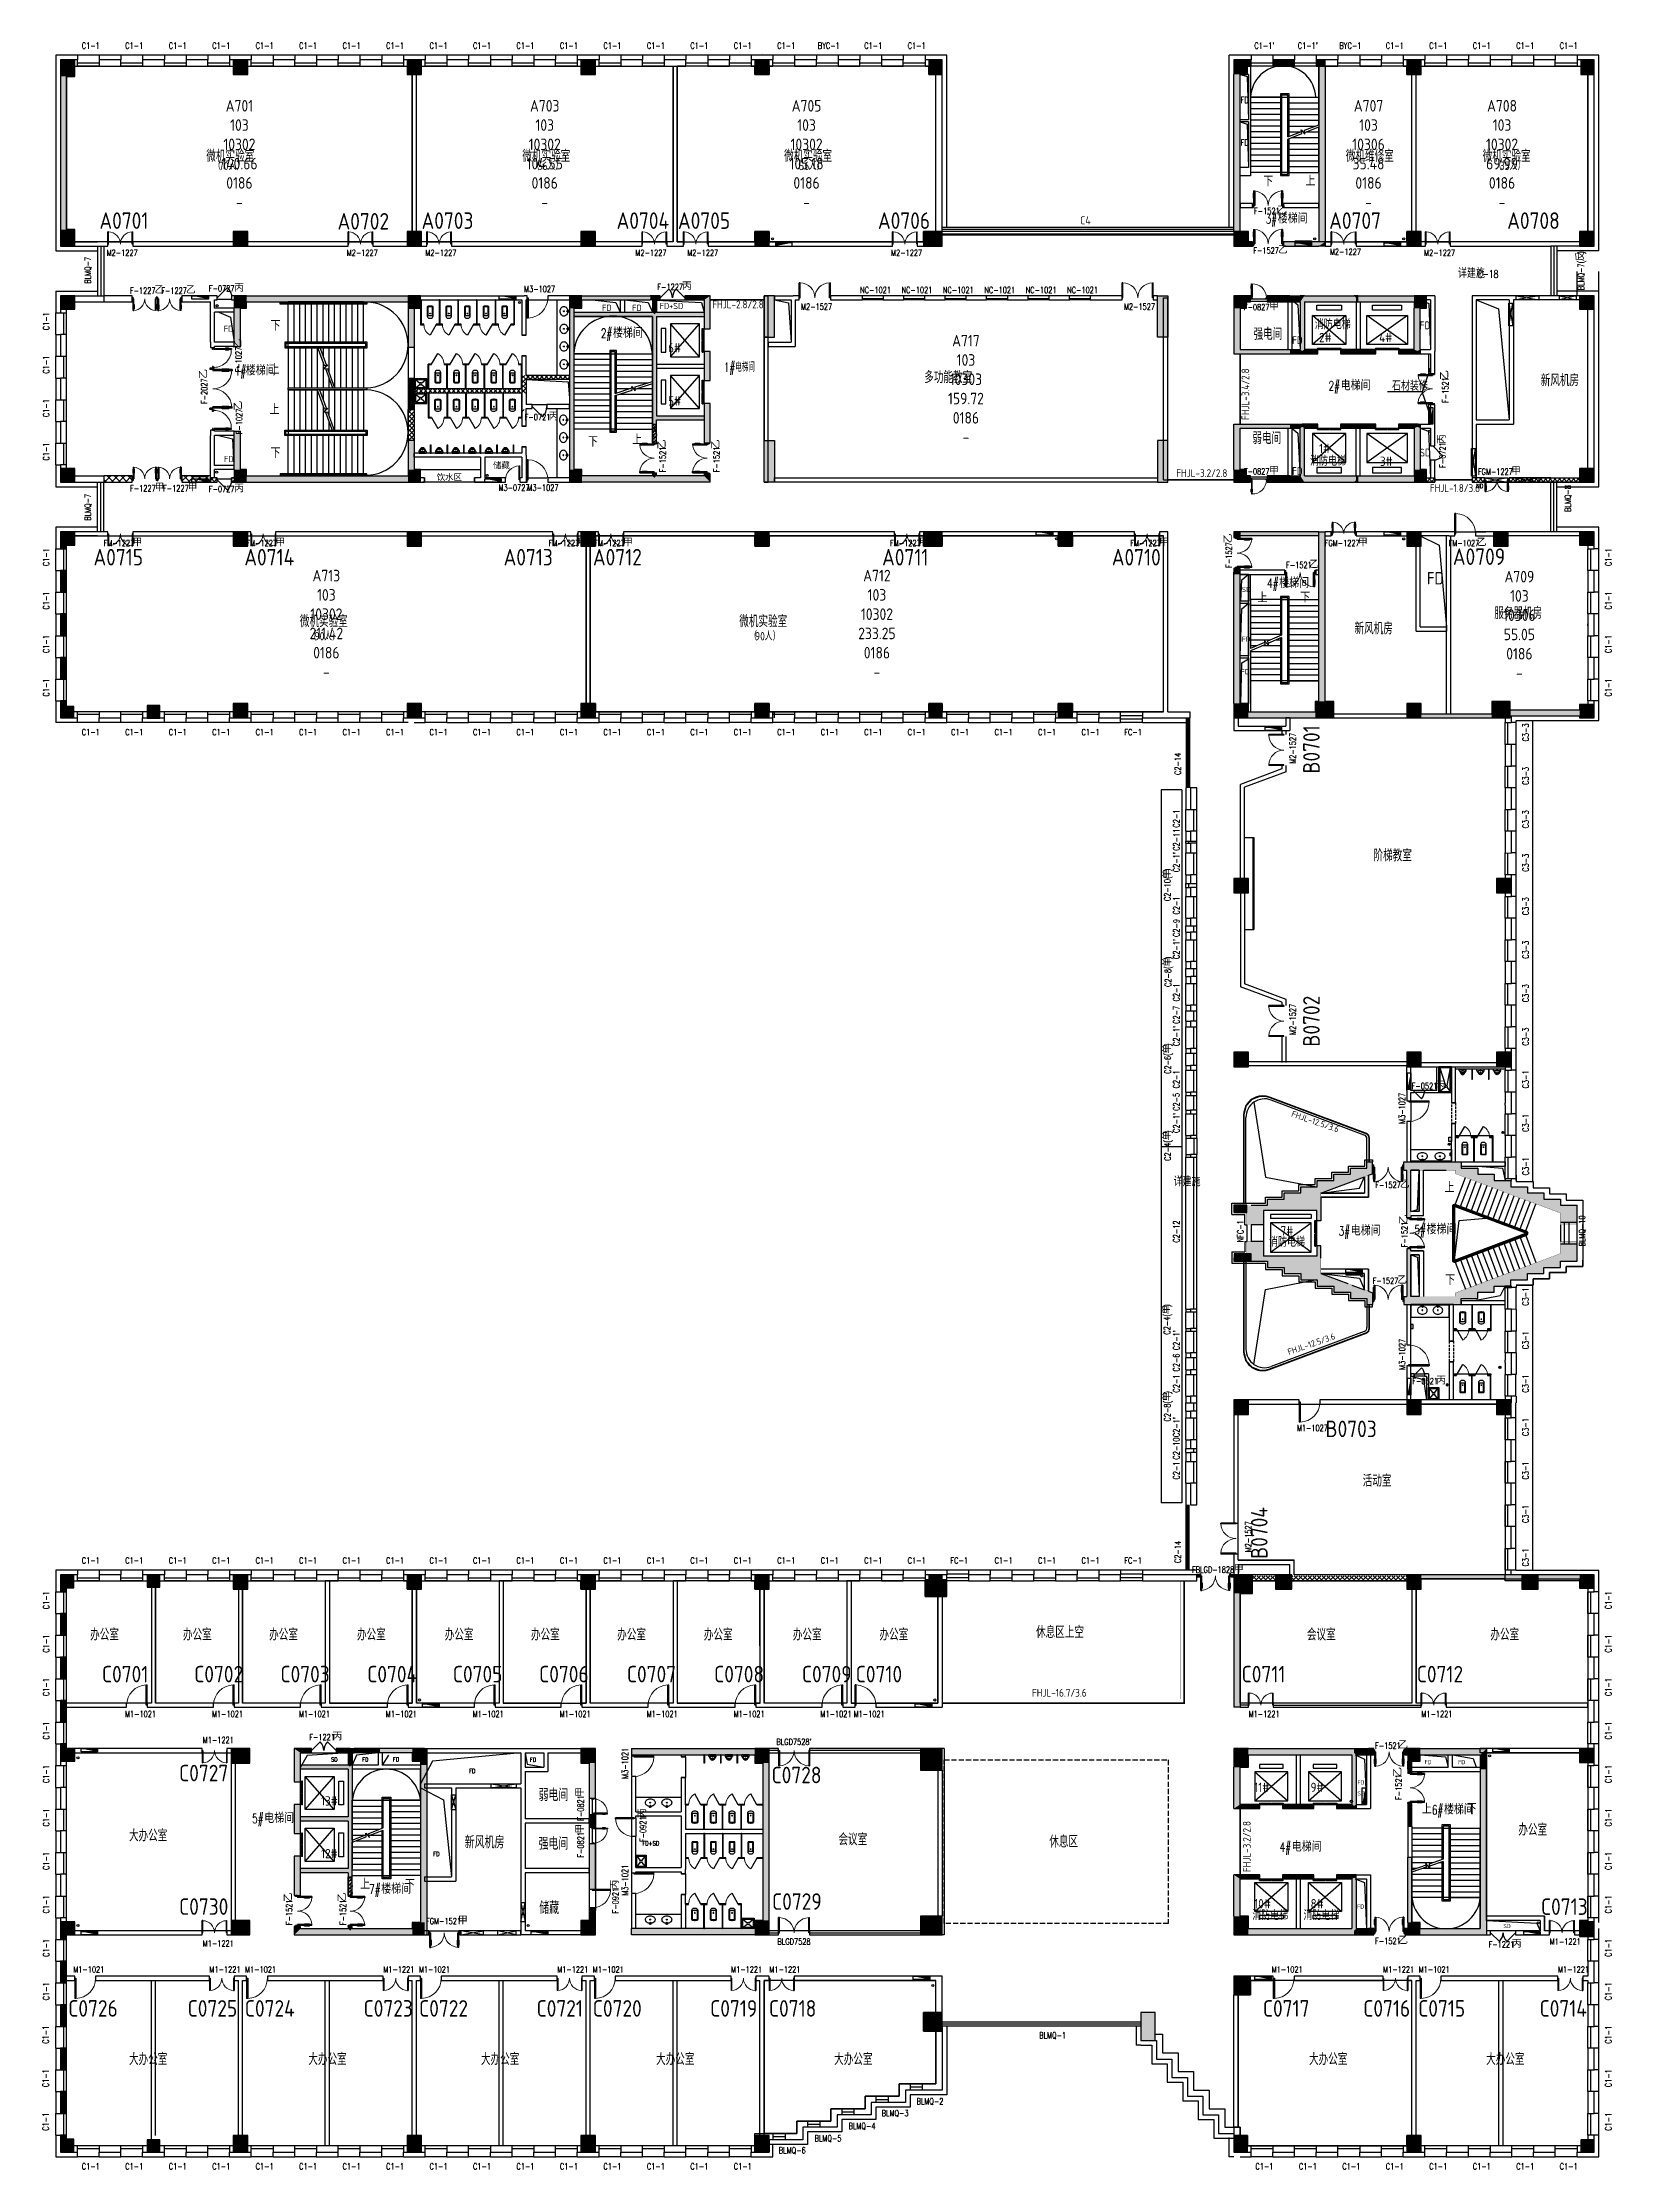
# Model space of a CAD drawing. Extents: x 992195 to 1067992, y 313528 to 416301.
import ezdxf
from ezdxf.enums import TextEntityAlignment as Align

# ---------------------------------------------------------------- set-up
doc = ezdxf.new("R2010")
doc.units = 0
doc.header["$LTSCALE"] = 1000
doc.header["$MEASUREMENT"] = 0
doc.linetypes.add('DASH', pattern=[0.35, 0.25, -0.1])
for name, color, linetype in [('body', 30, 'Continuous'), ('name', 1, 'Continuous'), ('RM', 4, 'Continuous'), ('RM$', 5, 'Continuous'), ('RM$TXT', 5, 'Continuous'), ('消防', 222, 'Continuous')]:
    doc.layers.add(name, color=color, linetype=linetype)
doc.layers.get('0').freeze()
doc.styles.add('-宋体', font='GBENOR.shx', dxfattribs={"bigfont": 'GBCBIG.shx'})
doc.styles.add('_HZTXT', font='txt.shx', dxfattribs={"width": 0.8, "bigfont": 'hztxt.shx'})
doc.styles.add('_TCH_DIM', font='SIMPLEX', dxfattribs={"bigfont": 'GBCBIG'})
doc.styles.add('_TCH_WINDOW', font='txt.shx', dxfattribs={"height": 3.5, "bigfont": 'hztxt.shx'})
doc.styles.get("Standard").update_dxf_attribs({"font": 'gbenor.shx', "bigfont": 'gbcbig.shx'})

msp = doc.modelspace()

# ---------------------------------------------------------------- texts
at = {"layer": 'body'}
for s, height, style, width, p in [('FD', 297.5, '_TCH_WINDOW', 0.705882, (1050077, 413372)), ('FD', 297.5, '_TCH_WINDOW', 0.705882, (1050083, 411320)), ('F-1521', 297.5, '_TCH_WINDOW', 0.705882, (1050723, 408012)), ('F-1527', 297.5, '_TCH_WINDOW', 0.705882, (1050688, 406102)), ('C-18', 382.5, '_TCH_DIM', 0.705882, (1061524, 404924, 0)), ('F-1227', 297.5, '_TCH_WINDOW', 0.705882, (1021896, 404344)), ('F-0827', 297.5, '_TCH_WINDOW', 0.705882, (1050231, 403365)), ('F-0827', 297.5, '_TCH_WINDOW', 0.705882, (1050231, 395427)), ('FGM-1227', 297.5, '_TCH_WINDOW', 0.705882, (1061538, 395415)), ('F-0727', 297.5, '_TCH_WINDOW', 0.705882, (1000228, 394575)), ('ND', 200, '_HZTXT', 0.8, (1061466, 394775)), ('FM-1227', 297.5, '_TCH_WINDOW', 0.705882, (995143, 391965)), ('FM-1227', 297.5, '_TCH_WINDOW', 0.705882, (1002044, 391965)), ('FM-1227', 297.5, '_TCH_WINDOW', 0.705882, (1016643, 391965)), ('FM-1227', 297.5, '_TCH_WINDOW', 0.705882, (1018844, 391965)), ('FM-1227', 297.5, '_TCH_WINDOW', 0.705882, (1033143, 391965)), ('FM-1227', 297.5, '_TCH_WINDOW', 0.705882, (1044743, 391965)), ('FGM-1227', 297.5, '_TCH_WINDOW', 0.705882, (1054138, 391965)), ('FM-1027', 297.5, '_TCH_WINDOW', 0.705882, (1060126, 391965)), ('F-1521', 297.5, '_TCH_WINDOW', 0.705882, (1052274, 390904)), ('F-0521', 297.5, '_TCH_WINDOW', 0.705882, (1058340, 365729)), ('F-1527', 297.5, '_TCH_WINDOW', 0.705882, (1056578, 360953)), ('F-1527', 297.5, '_TCH_WINDOW', 0.705882, (1056456, 356320)), ('F-0521', 297.5, '_TCH_WINDOW', 0.705882, (1058372, 351471)), ('F-1221', 297.5, '_TCH_WINDOW', 0.705882, (1005081, 334268)), ('F-1521', 297.5, '_TCH_WINDOW', 0.705882, (1056574, 333857)), ('F-1521', 297.5, '_TCH_WINDOW', 0.705882, (1056574, 324415)), ('F-1221', 297.5, '_TCH_WINDOW', 0.705882, (1062056, 324252)), ('BLMQ-1', 297.5, '_TCH_WINDOW', 0.705882, (1040347, 319859)), ('BLMQ-2', 297.5, '_TCH_WINDOW', 0.705882, (1034419, 316674)), ('BLMQ-4', 297.5, '_TCH_WINDOW', 0.705882, (1031135, 315476)), ('BLMQ-3', 297.5, '_TCH_WINDOW', 0.705882, (1032734, 316098)), ('BLMQ-6', 297.5, '_TCH_WINDOW', 0.705882, (1027765, 314301)), ('BLMQ-5', 297.5, '_TCH_WINDOW', 0.705882, (1029492, 314882))]:
    msp.add_text(s, height=height, dxfattribs=dict(at, style=style, width=width)).set_placement(p)
for s, height, style, p in [('下', 506, '_TCH_DIM', (1051172, 409350)), ('上', 506, '_TCH_DIM', (1053208, 409373)), ('乙', 350, '_TCH_WINDOW', (1051843, 408012)), ('C4', 400, '-宋体', (1042330, 407509)), ('乙', 350, '_TCH_WINDOW', (1051878, 406102)), ('详建施', 434, '_TCH_DIM', (1060576, 404924, 0)), ('丙', 350, '_TCH_WINDOW', (1023086, 404344)), ('下', 506, '_TCH_DIM', (1003212, 402374, 1500)), ('甲', 350, '_TCH_WINDOW', (1051456, 403365)), ('上', 506, '_TCH_DIM', (1003164, 400274)), ('石材装修', 434, '_TCH_DIM', (1057387, 399482, 0)), ('上', 506, '_TCH_DIM', (1003164, 398330)), ('下', 506, '_TCH_DIM', (1003212, 396230)), ('下', 506, '_TCH_DIM', (1018547, 396767)), ('上', 506, '_TCH_DIM', (1020687, 396875)), ('甲', 350, '_TCH_WINDOW', (1051456, 395427)), ('甲', 350, '_TCH_WINDOW', (1063148, 395415)), ('丙', 350, '_TCH_WINDOW', (1001453, 394575)), ('甲', 350, '_TCH_WINDOW', (996543, 391965)), ('甲', 350, '_TCH_WINDOW', (1003444, 391965)), ('甲', 350, '_TCH_WINDOW', (1018043, 391965)), ('甲', 350, '_TCH_WINDOW', (1020244, 391965)), ('甲', 350, '_TCH_WINDOW', (1034543, 391965)), ('甲', 350, '_TCH_WINDOW', (1046143, 391965)), ('甲', 350, '_TCH_WINDOW', (1055748, 391965)), ('乙', 350, '_TCH_WINDOW', (1061491, 391965)), ('乙', 350, '_TCH_WINDOW', (1053394, 390904)), ('上', 506, '_TCH_DIM', (1050891, 389231)), ('下', 506, '_TCH_DIM', (1052955, 389254)), ('丙', 350, '_TCH_WINDOW', (1059495, 365729)), ('详建施', 434, '_TCH_DIM', (1046839, 361039, 0)), ('乙', 350, '_TCH_WINDOW', (1057768, 360953)), ('上', 506, '_TCH_DIM', (1059931, 360733)), ('乙', 350, '_TCH_WINDOW', (1057646, 356320)), ('下', 506, '_TCH_DIM', (1059959, 356271)), ('丙', 350, '_TCH_WINDOW', (1059527, 351471)), ('丙', 350, '_TCH_WINDOW', (1006201, 334268)), ('乙', 350, '_TCH_WINDOW', (1057694, 333857)), ('上', 506, '_TCH_DIM', (1058832, 330703)), ('下', 506, '_TCH_DIM', (1061001, 330726)), ('上', 506, '_TCH_DIM', (1007536, 327073)), ('下', 506, '_TCH_DIM', (1009704, 327049)), ('乙', 350, '_TCH_WINDOW', (1057694, 324415)), ('丙', 350, '_TCH_WINDOW', (1063176, 324252))]:
    msp.add_text(s, height=height, dxfattribs=dict(at, style=style)).set_placement(p)
at = {"layer": 'body', "style": '_TCH_WINDOW'}
for s, rotation, p in [('反', 90, (1066672, 405729)), ('乙', 360, (997604, 404165)), ('乙', 360, (999121, 404165)), ('丙', 360, (1001453, 404270)), ('乙', 90, (1001813, 401515)), ('乙', 90, (1000156, 400054)), ('乙', 90, (1060119, 400002)), ('乙', 90, (1001840, 398524)), ('丙', 360, (1016643, 398053)), ('乙', 90, (1022306, 396652)), ('乙', 90, (1024906, 396652)), ('丙', 90, (1059980, 396901)), ('甲', 0, (997613, 394615)), ('甲', 0, (999206, 394615)), ('乙', 90, (1049656, 392107)), ('单', 90, (1046686, 375897)), ('单', 90, (1046716, 371645)), ('单', 90, (1046701, 367445)), ('单', 90, (1046696, 363245)), ('乙', 90, (1058143, 359202)), ('单', 90, (1046665, 354845)), ('单', 90, (1046686, 350646)), ('甲', 360, (1049758, 342365)), ('乙', 90, (1057856, 332502)), ('甲', 90, (1018344, 331529)), ('甲', 90, (1018344, 329751)), ('丙', 90, (1021356, 330501)), ('丙', 90, (1020026, 327051)), ('乙', 90, (1004256, 326452)), ('乙', 90, (1006856, 326452)), ('甲', 360, (1012263, 325377))]:
    msp.add_text(s, height=350, rotation=rotation, dxfattribs=at).set_placement(p)
at = {"layer": 'body', "style": '_TCH_WINDOW', "width": 0.705882}
for s, height, rotation, p in [(')', 298, 90, (1066672, 406079)), ('BLMQ-7', 297.5, 90, (994529, 404644)), ('BLMQ-7(', 297.5, 90, (1066672, 404329)), ('F-1227', 297.5, 360, (996414, 404165)), ('F-1227', 297.5, 360, (997931, 404165)), ('F-0727', 297.5, 360, (1000228, 404270)), ('F-1027', 297.5, 90, (1001813, 400360)), ('F-2027', 297.5, 90, (1000156, 398829)), ('F-1521', 297.5, 90, (1060119, 398882)), ('F-1027', 297.5, 90, (1001840, 397369)), ('F-0721', 297.5, 360, (1015488, 398053)), ('F-0721', 297.5, 90, (1059980, 395746)), ('F-1521', 297.5, 90, (1022306, 395532)), ('F-1521', 297.5, 90, (1024906, 395532)), ('F-1227', 297.5, 0, (996423, 394615)), ('F-1227', 297.5, 0, (998016, 394615)), ('BLMQ-8', 297.5, 90, (1066033, 393618)), ('BLMQ-7', 297.5, 90, (994529, 393190)), ('F-1527', 297.5, 90, (1049656, 390917)), ('C2-14', 297.5, 90, (1047188, 380908)), (')', 298, 90, (1046686, 376247)), ('C2-10(', 297.5, 90, (1046686, 374812)), (')', 298, 90, (1046716, 371995)), ('C2-8(', 297.5, 90, (1046716, 370665)), (')', 298, 90, (1046701, 367795)), ('C2-6(', 297.5, 90, (1046701, 366465)), ('M3-1027', 297.5, 90, (1058023, 364050)), (')', 298, 90, (1046696, 363595)), ('C2-4(', 297.5, 90, (1046696, 362265)), ('NFC-1', 297.5, 90, (1050213, 358322)), ('F-1521', 297.5, 90, (1058143, 358082)), ('BLMQ-10', 297.5, 90, (1066722, 358129)), (')', 298, 90, (1046665, 355195)), ('C2-4(', 297.5, 90, (1046665, 353865)), ('M3-1027', 297.5, 90, (1058027, 352166)), (')', 298, 90, (1046686, 350996)), ('C2-8(', 297.5, 90, (1046686, 349666)), ('C2-14', 297.5, 90, (1047188, 342830)), ('FBLGD-1828', 297.5, 360, (1047728, 342365)), ('F-1521', 297.5, 90, (1057856, 331382)), ('F-0821', 297.5, 90, (1018344, 330374)), ('F-0921', 297.5, 90, (1021356, 329346)), ('F-0821', 297.5, 90, (1018344, 328596)), ('F-0921', 297.5, 90, (1020026, 325896)), ('F-1521', 297.5, 90, (1004256, 325332)), ('F-1521', 297.5, 90, (1006856, 325332)), ('FGM-1521', 297.5, 360, (1010723, 325377))]:
    msp.add_text(s, height=height, rotation=rotation, dxfattribs=at).set_placement(p)
at = {"layer": 'name'}
for s, height, style, p in [('微机实验室', 578.7, '-宋体', (1000107, 410533)), ('微机实验室', 578.7, '-宋体', (1015377, 410533)), ('微机实验室', 578.7, '-宋体', (1028024, 410533)), ('微机维修室', 578.7, '-宋体', (1055160, 410533)), ('微机实验室', 578.7, '-宋体', (1061772, 410533)), ('（', 386, '-宋体', (1000430, 410143)), ('70', 400, '-宋体', (1000711, 410143)), ('人）', 385.8, '-宋体', (1001178, 410143)), ('（', 386, '-宋体', (1015827, 410143)), ('56', 400, '-宋体', (1016107, 410143)), ('人）', 385.8, '-宋体', (1016574, 410143)), ('（', 386, '-宋体', (1028464, 410143)), ('56', 400, '-宋体', (1028745, 410143)), ('人）', 385.8, '-宋体', (1029211, 410143)), ('（', 386, '-宋体', (1062315, 410143)), ('35', 400, '-宋体', (1062596, 410143)), ('人）', 385.8, '-宋体', (1063063, 410143)), ('A0701', 800, '-宋体', (994944, 407296)), ('A0702', 800, '-宋体', (1006447, 407263)), ('A0703', 800, '-宋体', (1010506, 407296)), ('A0704', 800, '-宋体', (1019929, 407296)), ('A0705', 800, '-宋体', (1022894, 407296)), ('A0706', 800, '-宋体', (1032556, 407296)), ('楼梯间', 506.4, '_TCH_DIM', (1051871, 407558)), ('A0707', 800, '-宋体', (1054356, 407296)), ('A0708', 800, '-宋体', (1062956, 407296)), ('楼梯间', 506.4, '_TCH_DIM', (1019754, 402030)), ('强电间', 578.7, '-宋体', (1050700, 401929)), ('FD', 375, '-宋体', (1052564, 401729)), ('FD', 375, '-宋体', (1058731, 402448)), ('楼梯间', 506.4, '_TCH_DIM', (1002013, 400215)), ('多功能教室', 578.7, '-宋体', (1034793, 399841)), ('电梯间', 506.4, '_TCH_DIM', (1054909, 399492)), ('新风机房', 578.7, '-宋体', (1064575, 399693)), ('弱电间', 578.7, '-宋体', (1050645, 396898)), ('储藏', 300, '_TCH_WINDOW', (1013960, 395694)), ('FD', 375, '-宋体', (1052564, 395407)), ('SD', 375, '-宋体', (1058731, 396299)), ('饮水区', 300, '_TCH_WINDOW', (1011240, 395125)), ('FD', 600, '-宋体', (1059080, 390116)), ('楼梯间', 506.4, '_TCH_DIM', (1051939, 389950)), ('微机实验室', 578.7, '-宋体', (1004627, 388049)), ('微机实验室', 578.7, '-宋体', (1025855, 388049)), ('服务器机房', 578.7, '-宋体', (1062332, 388447)), ('（', 386, '-宋体', (1005050, 387415)), ('90', 400, '-宋体', (1005330, 387415)), ('人）', 385.8, '-宋体', (1005798, 387415)), ('（', 386, '-宋体', (1026330, 387415)), ('90', 400, '-宋体', (1026611, 387415)), ('人）', 385.8, '-宋体', (1027079, 387415)), ('新风机房', 578.7, '-宋体', (1055577, 387700)), ('阶梯教室', 578.7, '-宋体', (1056497, 376735)), ('电梯间', 506.4, '_TCH_DIM', (1055397, 358650)), ('楼梯间', 506.4, '_TCH_DIM', (1059061, 358717)), ('活动室', 578.7, '-宋体', (1055976, 346520)), ('办公室', 578.7, '-宋体', (994494, 339086)), ('办公室', 578.7, '-宋体', (998980, 339086)), ('办公室', 578.7, '-宋体', (1003142, 339086)), ('办公室', 578.7, '-宋体', (1007387, 339086)), ('办公室', 578.7, '-宋体', (1011626, 339086)), ('办公室', 578.7, '-宋体', (1015793, 339086)), ('办公室', 578.7, '-宋体', (1019958, 339086)), ('办公室', 578.7, '-宋体', (1024144, 339086)), ('办公室', 578.7, '-宋体', (1028443, 339086)), ('办公室', 578.7, '-宋体', (1032629, 339086)), ('休息区上空', 578.7, '-宋体', (1040194, 339203)), ('会议室', 578.7, '-宋体', (1053281, 339086)), ('办公室', 578.7, '-宋体', (1062142, 339086)), ('楼梯间', 506.4, '_TCH_DIM', (1059902, 330680)), ('大办公室', 578.7, '-宋体', (996373, 329378)), ('电梯间', 506.4, '_TCH_DIM', (1002904, 330264)), ('办公室', 578.7, '-宋体', (1063495, 329657)), ('会议室', 578.7, '-宋体', (1030647, 329193)), ('休息区', 578.7, '-宋体', (1040833, 329083)), ('电梯间', 506.4, '_TCH_DIM', (1052547, 328882)), ('楼梯间', 506.4, '_TCH_DIM', (1008555, 326846)), ('大办公室', 578.7, '-宋体', (996373, 318571)), ('大办公室', 578.7, '-宋体', (1005037, 318571)), ('大办公室', 578.7, '-宋体', (1013375, 318571)), ('大办公室', 578.7, '-宋体', (1021837, 318571)), ('大办公室', 578.7, '-宋体', (1030440, 318571)), ('大办公室', 578.7, '-宋体', (1053383, 318571)), ('大办公室', 578.7, '-宋体', (1061939, 318571))]:
    msp.add_text(s, height=height, dxfattribs=dict(at, style=style)).set_placement(p)
for s, height, style, width, p in [('3#', 446.2, '_TCH_DIM', 0.705882, (1051286, 407558)), ('2#', 446.2, '_TCH_DIM', 0.705882, (1019169, 402030)), ('1#电梯间', 446.2, '_TCH_DIM', 0.705882, (1025108, 400391)), ('1#', 446.2, '_TCH_DIM', 0.705882, (1001488, 400215)), ('2#', 446.2, '_TCH_DIM', 0.705882, (1054324, 399492)), ('4#', 446.2, '_TCH_DIM', 0.705882, (1051354, 389950)), ('3#', 446.2, '_TCH_DIM', 0.705882, (1054812, 358650)), ('5#', 446.2, '_TCH_DIM', 0.705882, (1058476, 358717)), ('SD', 200, '_HZTXT', 0.8, (1006133, 333237)), ('FD', 200, '_HZTXT', 0.8, (1007639, 333236)), ('FD', 200, '_HZTXT', 0.8, (1009125, 333242)), ('FD', 200, '_HZTXT', 0.8, (1015744, 333226)), ('FD', 200, '_HZTXT', 0.8, (1012805, 332685)), ('弱电间', 600, '_HZTXT', 0.8, (1016157, 331327)), ('6#', 446.2, '_TCH_DIM', 0.705882, (1059317, 330680)), ('5#', 446.2, '_TCH_DIM', 0.705882, (1002319, 330264)), ('FD', 200, '_HZTXT', 0.8, (1011076, 328673)), ('新风机房', 600, '_HZTXT', 0.8, (1012589, 329042)), ('强电间', 600, '_HZTXT', 0.8, (1016157, 328976)), ('FD+SD', 200, '_HZTXT', 0.8, (1021177, 329184)), ('4#', 446.2, '_TCH_DIM', 0.705882, (1051962, 328882)), ('7#', 446.2, '_TCH_DIM', 0.705882, (1007970, 326846)), ('储藏', 600, '_HZTXT', 0.8, (1016192, 325870))]:
    msp.add_text(s, height=height, dxfattribs=dict(at, style=style, width=width)).set_placement(p)
for s, height, p in [('FD', 300, (1019228, 403334)), ('FD', 300, (1020681, 403334)), ('FD+SD', 300, (1022007, 403420)), ('消防电梯', 434, (1053658, 402454)), ('FD', 300, (1000950, 402323)), ('FD', 300, (1000961, 396027)), ('FD', 200, (1058966, 333111)), ('FD', 200, (1060585, 333111)), ('FD', 200, (1055718, 332130)), ('SD', 200, (1055718, 331600)), ('消防电梯', 434, (1050639, 325583)), ('FD', 200, (1055703, 326135)), ('SD', 200, (1062771, 325189))]:
    msp.add_text(s, height=height, dxfattribs=at).set_placement(p)
at = {"layer": 'name', "style": '-宋体'}
for s, p in [('A0715', (994656, 391833)), ('A0714', (1001944, 391833)), ('A0713', (1014469, 391833)), ('A0712', (1018785, 391833)), ('A0711', (1032756, 391833)), ('A0710', (1043853, 391833)), ('A0709', (1060331, 391858)), ('B0703', (1054180, 349713)), ('C0701', (995064, 337863)), ('C0702', (999521, 337863)), ('C0703', (1003688, 337863)), ('C0704', (1007880, 337863)), ('C0705', (1012017, 337863)), ('C0706', (1016185, 337863)), ('C0707', (1020425, 337863)), ('C0708', (1024640, 337863)), ('C0709', (1028880, 337863)), ('C0710', (1031482, 337863)), ('C0711', (1050126, 337863)), ('C0712', (1058586, 337863)), ('C0727', (998791, 333082)), ('C0728', (1027415, 332988)), ('C0729', (1027439, 326874)), ('C0730', (998791, 326631)), ('C0713', (1064587, 326627)), ('C0726', (993436, 321710)), ('C0725', (999205, 321710)), ('C0724', (1001967, 321710)), ('C0723', (1007705, 321710)), ('C0722', (1010386, 321710)), ('C0721', (1016063, 321710)), ('C0720', (1018778, 321710)), ('C0719', (1024449, 321710)), ('C0718', (1027288, 321710)), ('C0717', (1051152, 321710)), ('C0716', (1056001, 321710)), ('C0715', (1058655, 321710)), ('C0714', (1064520, 321710))]:
    msp.add_text(s, height=800, dxfattribs=at).set_placement(p, align=Align.TOP_LEFT)
for s, p in [('B0701', (1053098, 380978)), ('B0702', (1053098, 367785)), ('B0704', (1050579, 343032))]:
    msp.add_text(s, height=800, rotation=90, dxfattribs=at).set_placement(p, align=Align.TOP_LEFT)
at = {"layer": 'RM$TXT', "char_height": 558.8, "attachment_point": 8}
for s, insert in [('A701^M^J103^M^J10302^M^J140.66^M^J0186^M^J-^M^J', (1001706, 408307)), ('A703^M^J103^M^J10302^M^J104.55^M^J0186^M^J-^M^J', (1016456, 408307)), ('A705^M^J103^M^J10302^M^J105.18^M^J0186^M^J-^M^J', (1029106, 408307)), ('A707^M^J103^M^J10306^M^J35.48^M^J0186^M^J-^M^J', (1056256, 408307)), ('A708^M^J103^M^J10302^M^J69.99^M^J0186^M^J-^M^J', (1062706, 408307)), ('A717^M^J103^M^J10303^M^J159.72^M^J0186^M^J-^M^J', (1036806, 396957)), ('A713^M^J103^M^J10302^M^J211.42^M^J0186^M^J-^M^J', (1005906, 385607)), ('A712^M^J103^M^J10302^M^J233.25^M^J0186^M^J-^M^J', (1032506, 385607)), ('A709^M^J103^M^J10306^M^J55.05^M^J0186^M^J-^M^J', (1063544, 385557))]:
    msp.add_mtext(s, dxfattribs=dict(at, insert=insert))
at = {"layer": '消防', "style": '-宋体'}
for s, p in [('FHJL-2.8/2.8', (1024552, 403455)), ('FHJL-3.2/2.8', (1046968, 395307)), ('FHJL-1.8/3.6', (1059216, 394584)), ('FHJL-16.7/3.6', (1039999, 336374))]:
    msp.add_text(s, height=375, dxfattribs=at).set_placement(p)
for s, height, rotation, p in [('FHJL-3.4/2.8', 375, 90, (1050493, 398065)), ('FHJL-12.5/3.6', 300, 340.93606, (1052499, 364410)), ('FHJL-12.5/3.6', 300, 19.23224, (1052408, 352876)), ('FHJL-3.2/2.8', 375, 90, (1050561, 327898))]:
    msp.add_text(s, height=height, rotation=rotation, dxfattribs=at).set_placement(p)

# ---------------------------------------------------------------- blocks, each defined once
blk = doc.blocks.new('$TCHSYS$LDOR22D')
for p, q in [((-0.517, 0.833), (-0.017, 0.833)), ((-0.517, 0.833), (-0.517, 0.667)), ((-0.517, 0.667), (-0.017, 0.667)), ((-0.5, 0.5), (0.5, 0.5)), ((-0.017, 0.833), (-0.017, 0.667)), ((0.017, 0.833), (0.017, 0.667)), ((0.017, 0.833), (0.517, 0.833)), ((0.017, 0.667), (0.517, 0.667)), ((0.517, 0.833), (0.517, 0.667))]:
    blk.add_line(p, q)
blk = doc.blocks.new('$DorLib2D$00000011')
for p, q in [((-0.5, 0.004), (-0.433, 0.004)), ((-0.5, 0.004), (-0.5, -0.062)), ((-0.483, 0.396), (-0.467, 0.396)), ((-0.483, 0.235), (-0.467, 0.235)), ((-0.467, 0.471), (-0.467, -0.062)), ((-0.467, 0.471), (-0.433, 0.471)), ((-0.433, 0.471), (-0.433, 0.004)), ((-0.417, 0.396), (-0.433, 0.396)), ((-0.417, 0.235), (-0.433, 0.235)), ((0.417, 0.396), (0.433, 0.396)), ((0.417, 0.235), (0.433, 0.235)), ((0.433, 0.471), (0.433, 0.004)), ((0.467, 0.471), (0.433, 0.471)), ((0.5, 0.004), (0.433, 0.004)), ((0.467, 0.471), (0.467, -0.062)), ((0.483, 0.396), (0.467, 0.396)), ((0.483, 0.235), (0.467, 0.235)), ((0.5, 0.004), (0.5, -0.062)), ((-0.5, -0.062), (-0.467, -0.062)), ((0.5, -0.062), (0.467, -0.062))]:
    blk.add_line(p, q)
at = {"lineweight": 13}
for p, q in [((-0.483, 0.396), (-0.483, 0.235)), ((-0.417, 0.396), (-0.417, 0.235)), ((0.417, 0.396), (0.417, 0.235)), ((0.483, 0.396), (0.483, 0.235))]:
    blk.add_line(p, q, dxfattribs=at)
for centre, start, end in [((-0.467, 0.004), 0, 85.904), ((0.467, 0.004), 94.096, 180)]:
    blk.add_arc(centre, 0.467, start, end, dxfattribs=at)
blk = doc.blocks.new('cde')
at = {"layer": '消防'}
blk.add_hatch(color=256, dxfattribs=at).paths.add_polyline_path([(-873427, -271674), (-874227, -271674), (-873427, -271834)])
blk.add_lwpolyline([(-874227, -271674), (-873427, -271674), (-873427, -271834), (-874227, -271834)], close=True, dxfattribs=at)
blk = doc.blocks.new('dxwq')
at = {"layer": 'name'}
for s, height, p in [('6#', 450, (-1141361, -312819)), ('2#', 450, (-1109914, -312322)), ('4#', 450, (-1107011, -312322)), ('5#', 450, (-1141361, -315384)), ('1#', 450, (-1109914, -317678)), ('消防电梯', 434, (-1110352, -318289)), ('3#', 450, (-1106969, -318302)), ('消防电梯', 434, (-1112332, -356027)), ('7#', 450, (-1111771, -355483)), ('11#', 450, (-1113045, -382377)), ('9#', 450, (-1110324, -382377)), ('13#', 450, (-1158128, -383031)), ('12#', 450, (-1158128, -385577)), ('10#', 450, (-1113045, -388000)), ('消防电梯', 434, (-1110671, -388562)), ('8#', 450, (-1110324, -388000))]:
    blk.add_text(s, height=height, dxfattribs=at).set_placement(p)
blk = doc.blocks.new('fw1')
at = {"layer": 'body'}
for p, q in [((2130523, 440580), (2130576, 441599)), ((2130576, 441599), (2130896, 441870)), ((2130896, 440580), (2130496, 440580)), ((2130497, 437930), (2130576, 440209)), ((2130576, 440209), (2130896, 440480)), ((2130523, 435630), (2130576, 437595)), ((2130576, 437595), (2130896, 437790)), ((2130897, 435630), (2130497, 435630)), ((2130897, 435630), (2130497, 435630))]:
    blk.add_line(p, q, dxfattribs=at)
for points in [[(2130496, 441870), (2130896, 441870), (2130896, 440580), (2130496, 440580)], [(2130496, 440480), (2130896, 440480), (2130896, 437930), (2130497, 437930)], [(2130497, 437830), (2130896, 437830), (2130896, 435630), (2130497, 435630)]]:
    blk.add_lwpolyline(points, close=True, dxfattribs=at)
at = {"layer": 'name', "style": '-宋体'}
for s, p in [('SD', (2130570, 441014)), ('FD', (2130570, 438610)), ('FD', (2130531, 437042))]:
    blk.add_text(s, height=250, dxfattribs=at).set_placement(p)
blk = doc.blocks.new('gttdd')
at = {"layer": 'body', "ltscale": 15}
for p, q in [((197327, 410930), (197952, 410930)), ((197952, 410430), (197952, 410930)), ((197952, 410430), (198052, 410430)), ((197327, 409130), (197952, 409130)), ((197952, 409630), (198052, 409630)), ((197952, 409630), (197952, 409130))]:
    blk.add_line(p, q, dxfattribs=at)
for points in [[(197327, 410930), (197327, 411480), (198952, 411480), (198952, 411780), (199752, 411780), (199752, 412080), (200552, 412080), (200552, 412380), (201352, 412380), (201352, 412680), (202152, 412680), (202152, 412980), (202952, 412980), (202952, 413280), (203752, 413280), (203752, 413580), (204127, 413580), (204127, 413480)], [(197327, 409130), (197327, 408580), (198952, 408580), (198952, 408280), (199752, 408280), (199752, 407980), (200552, 407980), (200552, 407680), (201352, 407680), (201352, 407380), (202152, 407380), (202152, 407080), (202952, 407080), (202952, 406780), (203752, 406780), (203752, 406480), (204127, 406480), (204127, 406580)]]:
    blk.add_lwpolyline(points, dxfattribs=at)
blk = doc.blocks.new('A$C1DF25F63')
at = {"layer": 'body'}
h = blk.add_hatch(dxfattribs=at)
h.set_pattern_fill('ANSI31', color=256, scale=200, style=0)
h.set_pattern_definition([(45, (-36289.582, -2991.087), (-17.67767, 17.67767), [])])
h.paths.add_polyline_path([(0, 50, 1), (100, 50, 1)])
blk.add_circle((50, 50), 50, dxfattribs=at)
blk = doc.blocks.new('$DorLib2D$00000001')
for p, q in [((0.45, 0.975), (0.5, 0.975)), ((0.45, 0), (0.45, 0.975)), ((0.5, 0), (0.45, 0)), ((0.5, 0), (0.5, 0.975))]:
    blk.add_line(p, q)
at = {"lineweight": 13}
blk.add_arc((0.475, 0), 0.975, 91.46928, 180, dxfattribs=at)
blk = doc.blocks.new('$lvtry$00000107')
for p, q in [((-170, 0, 0), (170, 0, 0)), ((-170, -61, 0), (-170, 0, 0)), ((170, -61, 0), (170, 0, 0)), ((-162, -88, 0), (-69, -231, 0)), ((-124, -91, 0), (-43, -216, 0)), ((-116, -76, 0), (116, -76, 0)), ((43, -216, 0), (124, -91, 0)), ((69, -231, 0), (162, -88, 0))]:
    blk.add_line(p, q)
for centre, radius in [((0, -177, 0), 20), ((0, -38, 0), 17.7)]:
    blk.add_circle(centre, radius)
for centre, radius, start, end in [((-120, -61, 0), 50, 180, 213.0863), ((-116, -86, 0), 10, 90, 213.0863), ((0, -191, 0), 80, 210, 330), ((0, -191, 0), 50, 210, 330), ((116, -86, 0), 10, 326.9137, 90), ((120, -61, 0), 50, 326.9137, 0)]:
    blk.add_arc(centre, radius, start, end)
blk.add_point((0, -38, 0))
blk = doc.blocks.new('$TCHSYS$APDOOR2D')
blk.add_line((0.5, 0), (0, 0.87))
at = {"lineweight": 13}
blk.add_arc((0.5, 0), 1, 120, 180, dxfattribs=at)
blk = doc.blocks.new('$lvtry$00000201')
for p, q in [((-140, -40, 0), (-140, -480, 0)), ((140, -470, 0), (-140, -470, 0)), ((-110, -40, 0), (-110, -470, 0)), ((100, 0, 0), (-100, 0, 0)), ((100, -30, 0), (-100, -30, 0)), ((-30, -590, 0), (30, -590, 0)), ((110, -470, 0), (110, -40, 0)), ((140, -480, 0), (140, -40, 0))]:
    blk.add_line(p, q)
blk.add_circle((0, -359, 0), 20)
for centre, radius, start, end in [((-100, -40, 0), 40, 90, 180), ((-30, -480, 0), 110, 180, 270), ((-100, -40, 0), 10, 90, 180), ((30, -480, 0), 110, 270, 0), ((100, -40, 0), 40, 0, 90), ((100, -40, 0), 10, 0, 90)]:
    blk.add_arc(centre, radius, start, end)
blk.add_point((0, 0))
blk = doc.blocks.new('$lvtry$00000194')
for p, q in [((-17, -27, 0), (-17, -17, 0)), ((17, -27, 0), (17, -17, 0))]:
    blk.add_line(p, q)
at = {"elevation": 0}
blk.add_lwpolyline([(14, -39, -0.0673736), (92, -53, -0.0881515), (166, -93, -0.1052687), (218, -155, -0.1216849), (235, -224, -0.1216849), (218, -292, -0.1052687), (166, -355, -0.0881515), (92, -394, -0.0789663), (0, -409, -0.0789663), (-92, -394, -0.0881515), (-166, -355, -0.1052687), (-218, -292, -0.1216849), (-235, -224, -0.1216849), (-218, -155, -0.1052687), (-166, -93, -0.0881515), (-92, -53, -0.059935), (-23, -40, -0.059935)], format="xyb", dxfattribs=at)
for centre, radius in [((0, -221, 0), 20), ((0, -27, 0), 16.7), ((0, -221, 0), 15)]:
    blk.add_circle(centre, radius)
for centre, radius, start, end in [((-40, -17, 0), 10.1, 106.60956, 258.16482), ((-64, 250, 0), 259, 274.70692, 282.37316), ((-75, -197, 0), 173, 71.36005, 79.18732), ((-29, -63, 0), 6.77, 155.34398, 308.32242), ((-171, 35, 0), 166, 324.84107, 338.13372), ((-171, 35, 0), 170, 324.84107, 331.35233), ((-29, -63, 0), 3.37, 155.34398, 308.32242), ((100, -178, 0), 170, 132.31406, 138.82532), ((100, -178, 0), 166, 125.53268, 138.82532), ((-12, -42, 0), 10.6, 201.89238, 261.77402), ((0, -17, 0), 16.7, 0, 180), ((-381, -99, 0), 372, 2.39824, 6.76269), ((0, -80, 0), 9.9, 201.78369, 338.21631), ((64, 250, 0), 259, 257.62684, 265.29308), ((381, -99, 0), 372, 170.10083, 177.60176), ((75, -197, 0), 173, 100.81268, 110.41907), ((40, -17, 0), 10.1, 281.83518, 73.39044)]:
    blk.add_arc(centre, radius, start, end)
blk.add_point((0, -17, 0))
blk = doc.blocks.new('$lvtry$00000012')
for p, q in [((-250, -50, 0), (-39, -219, 0)), ((-250, -450, 0), (-39, -281, 0)), ((39, -219, 0), (250, -50, 0)), ((39, -281, 0), (250, -450, 0))]:
    blk.add_line(p, q)
at = {"elevation": 0}
for points in [[(300, -500), (300, 0), (-300, 0), (-300, -500)], [(250, -450), (250, -50), (-250, -50), (-250, -450)]]:
    blk.add_lwpolyline(points, close=True, dxfattribs=at)
blk.add_circle((0, -250, 0), 50)
blk = doc.blocks.new('$DorLib2D$00000114')
at = {"color": 0}
blk.add_line((0.5, 0), (-0.21, 0.71), dxfattribs=at)
blk.add_arc((0.5, 0), 1, 135, 180, dxfattribs=at)
blk = doc.blocks.new('$WINLIB2D$00000004')
for p, q in [((-0.5, 0.5), (0.5, 0.5)), ((-0.5, 0.241), (0.5, 0.241)), ((-0.5, -0.5), (0.5, -0.5))]:
    blk.add_line(p, q)
blk = doc.blocks.new('$DorLib2D$00000002')
for p, q in [((-0.5, 0), (-0.5, 0.4875)), ((-0.475, 0.4875), (-0.5, 0.4875)), ((-0.475, 0), (-0.475, 0.4875)), ((0.475, 0), (0.475, 0.4875)), ((0.475, 0.4875), (0.5, 0.4875)), ((0.5, 0), (0.5, 0.4875)), ((-0.5, 0), (-0.475, 0)), ((0.5, 0), (0.475, 0))]:
    blk.add_line(p, q)
at = {"lineweight": 13}
for centre, start, end in [((-0.4875, 0), 0, 88.530716), ((0.4875, 0), 91.469284, 180)]:
    blk.add_arc(centre, 0.4875, start, end, dxfattribs=at)
blk = doc.blocks.new('$DorLib2D$00000009')
for p, q in [((-0.49, 0.08), (-0.45, 0.08)), ((-0.49, 0), (-0.49, 0.08)), ((-0.45, 0.08), (-0.45, 0.04)), ((-0.45, 0.04), (-0.41, 0.04)), ((-0.41, 0.04), (-0.41, 0)), ((0.41, 0.78), (0.38, 0.78)), ((0.41, 0.62), (0.38, 0.62)), ((0.41, 0.91), (0.41, 0.08)), ((0.45, 0.91), (0.41, 0.91)), ((0.41, 0.08), (0.45, 0.08)), ((0.45, 0.04), (0.41, 0.04)), ((0.41, 0.04), (0.41, 0)), ((0.45, 0.08), (0.45, 0.91)), ((0.49, 0.78), (0.45, 0.78)), ((0.49, 0.62), (0.45, 0.62)), ((0.5, 0.08), (0.45, 0.08)), ((0.45, 0.08), (0.45, 0.04)), ((0.5, 0), (0.5, 0.08)), ((-0.49, 0), (-0.49, 0)), ((-0.41, 0), (-0.49, 0)), ((0.41, 0), (0.5, 0)), ((0.5, 0), (0.5, 0))]:
    blk.add_line(p, q)
at = {"lineweight": 13}
for p, q in [((0.38, 0.78), (0.38, 0.62)), ((0.49, 0.78), (0.49, 0.62))]:
    blk.add_line(p, q, dxfattribs=at)
blk.add_arc((0.37, 0.08), 0.825, 87.134, 180.0717, dxfattribs=at)
blk = doc.blocks.new('$TCHSYS$WIN2D')
for p, q in [((-0.5, 0.5), (0.5, 0.5)), ((0.5, 0.167), (-0.5, 0.167)), ((0.5, -0.167), (-0.5, -0.167)), ((-0.5, -0.5), (0.5, -0.5))]:
    blk.add_line(p, q)
blk = doc.blocks.new('$lvtry$00000221')
for p, q in [((-170, 0, 0), (170, 0, 0)), ((-170, -61, 0), (-170, 0, 0)), ((-162, -88, 0), (-69, -231, 0)), ((-124, -91, 0), (-43, -216, 0)), ((-116, -76, 0), (116, -76, 0)), ((43, -216, 0), (124, -91, 0)), ((69, -231, 0), (162, -88, 0)), ((170, -61, 0), (170, 0, 0))]:
    blk.add_line(p, q)
for centre, radius in [((0, -177, 0), 20), ((0, -38, 0), 17.7)]:
    blk.add_circle(centre, radius)
for centre, radius, start, end in [((-120, -61, 0), 50, 180, 213.0863), ((-116, -86, 0), 10, 90, 213.0863), ((0, -191, 0), 80, 210, 330), ((0, -191, 0), 50, 210, 330), ((116, -86, 0), 10, 326.9137, 90), ((120, -61, 0), 50, 326.9137, 0)]:
    blk.add_arc(centre, radius, start, end)
blk.add_point((0, -38, 0))
blk = doc.blocks.new('$DorLib2D$00000116')
at = {"color": 0}
for p, q in [((-0.5, 0), (-0.146, 0.354)), ((0.5, 0), (0.146, 0.354))]:
    blk.add_line(p, q, dxfattribs=at)
for centre, start, end in [((-0.5, 0), 0, 45), ((0.5, 0), 135, 180)]:
    blk.add_arc(centre, 0.5, start, end, dxfattribs=at)

# ---------------------------------------------------------------- hatches: boundary and pattern name
at = {"layer": 'body'}
for points in [[(993056, 414665), (993756, 414665), (993756, 415465), (993056, 415465)], [(1001406, 414764), (1002106, 414764), (1002106, 415465), (1001406, 415465)], [(1009806, 414764), (1010506, 414764), (1010506, 415465), (1009806, 415465)], [(1018206, 414764), (1018906, 414764), (1018906, 415465), (1018206, 415465)], [(1026606, 414764), (1027306, 414764), (1027306, 415465), (1026606, 415465)], [(1035006, 414764), (1035656, 414764), (1035656, 415465), (1035006, 415465)], [(1049756, 414764), (1050406, 414764), (1050406, 415465), (1049756, 415465)], [(1050406, 415465), (1050406, 415164), (1050581, 415164), (1050581, 415465)], [(1052681, 415465), (1051631, 415465), (1051631, 415164), (1052681, 415164)], [(1054156, 415465), (1053731, 415465), (1053731, 415164), (1054156, 415164)], [(1058106, 414764), (1058806, 414764), (1058806, 415465), (1058106, 415465)], [(1066506, 414764), (1067156, 414764), (1067156, 415465), (1066506, 415465)], [(993056, 407265), (993356, 407265), (993356, 414665), (993056, 414665)], [(1050056, 414764), (1049756, 414764), (1049756, 407164), (1050056, 407164)], [(1053856, 415164), (1053856, 406664), (1054156, 406664), (1054156, 415164)], [(993056, 406464), (993756, 406464), (993756, 407265), (993056, 407265)], [(1001406, 406464), (1002106, 406464), (1002106, 407164), (1001406, 407164)], [(1009806, 406464), (1010506, 406464), (1010506, 407164), (1009806, 407164)], [(1018206, 406464), (1018906, 406464), (1018906, 407164), (1018206, 407164)], [(1026606, 406464), (1027306, 406464), (1027306, 407164), (1026606, 407164)], [(1034756, 406464), (1035656, 406464), (1035656, 407164), (1034756, 407164)], [(1049756, 406464), (1050456, 406464), (1050456, 407164), (1049756, 407164)], [(1058106, 406464), (1058806, 406464), (1058806, 407164), (1058106, 407164)], [(1066456, 406464), (1067156, 406464), (1067156, 407164), (1066456, 407164)], [(1050456, 406664), (1050456, 406464), (1050656, 406464), (1050656, 406664)], [(1054156, 406664), (1052156, 406664), (1052156, 406464), (1053856, 406464)], [(1054156, 406664), (1053856, 406464), (1054156, 406464)], [(993056, 403415), (993756, 403415), (993756, 404065), (993056, 404065)], [(1001456, 403464), (1002056, 403464), (1002056, 404065), (1001456, 404065)], [(1002056, 404065), (1002056, 403765), (1009856, 403765), (1009856, 404065)], [(1009856, 403464), (1010456, 403464), (1010456, 404065), (1009856, 404065)], [(1017656, 404065), (1017656, 403464), (1018256, 403464), (1018256, 404065)], [(1018256, 404065), (1018256, 403865), (1020206, 403865), (1020206, 404065)], [(1020206, 404065), (1020206, 403865), (1021556, 403865), (1021556, 404065)], [(1021756, 403931), (1021756, 404065), (1021556, 404065), (1021556, 403865), (1021656, 403865)], [(1021756, 403931), (1021656, 403865), (1021656, 403265), (1021756, 403165), (1021856, 403265), (1021856, 403865)], [(1021856, 403865), (1022031, 403865), (1022031, 404065), (1021756, 404065), (1021756, 403931)], [(1024456, 404065), (1023231, 404065), (1023231, 403865), (1024156, 403865)], [(1024156, 403865), (1024156, 402465), (1024456, 402465), (1024456, 404065)], [(1027556, 404065), (1027056, 404065), (1027056, 402065), (1027556, 402065)], [(1046056, 404065), (1046556, 404065), (1046556, 402065), (1046056, 402065)], [(1049756, 403464), (1050356, 403464), (1050356, 404065), (1049756, 404065)], [(1050356, 403765), (1050556, 403765), (1050556, 404065), (1050356, 404065)], [(1052456, 404065), (1051356, 404065), (1051356, 403765), (1052456, 403765)], [(1052456, 404065), (1052456, 403765), (1052956, 403765), (1053056, 403915), (1052956, 404065)], [(1052956, 404065), (1053056, 403915), (1053156, 404065)], [(1053056, 403915), (1052956, 403765), (1052956, 401465), (1053056, 401398), (1053156, 401465), (1053156, 403765)], [(1053056, 403915), (1053156, 403765), (1055656, 403765), (1055656, 403965), (1055556, 404065), (1053156, 404065)], [(1055556, 404065), (1055656, 403965), (1055756, 404065)], [(1055656, 403965), (1055656, 403765), (1055756, 403765), (1055756, 404065)], [(1058456, 403765), (1058456, 404065), (1055756, 404065), (1055756, 403765)], [(1058456, 403464), (1059056, 403464), (1059056, 404065), (1058456, 404065)], [(1066456, 403415), (1067156, 403415), (1067156, 404065), (1066456, 404065)], [(1001756, 403464), (1001456, 403464), (1001456, 401615), (1001756, 401615)], [(1010156, 403464), (1009856, 403464), (1009856, 401564), (1010156, 401564)], [(1017856, 403464), (1017656, 403464), (1017656, 395664), (1017856, 395664)], [(1017856, 403065), (1020206, 403065), (1020206, 403265), (1017856, 403265)], [(1020206, 403265), (1020206, 403065), (1021656, 403065), (1021756, 403165), (1021656, 403265)], [(1021756, 403165), (1021656, 403065), (1021656, 400765), (1021856, 400765), (1021856, 403065)], [(1021756, 403165), (1021856, 403065), (1024156, 403065), (1024156, 403265), (1021856, 403265)], [(1050056, 403464), (1049756, 403464), (1049756, 401265), (1050056, 401465)], [(1058756, 403464), (1058456, 403464), (1058456, 401465), (1058623, 401398), (1058756, 401465)], [(1024456, 399965), (1024456, 401365), (1024156, 401365), (1024156, 399965)], [(1050056, 401465), (1049756, 401265), (1052456, 401265), (1052456, 401465)], [(1052456, 401465), (1052456, 401265), (1053056, 401265), (1053056, 401398), (1052956, 401465)], [(1053056, 401265), (1053806, 401265), (1053806, 401465), (1053156, 401465), (1053056, 401398)], [(1055756, 401465), (1054906, 401465), (1054906, 401265), (1055756, 401265)], [(1055756, 401265), (1056606, 401265), (1056606, 401465), (1055756, 401465)], [(1058456, 401465), (1057706, 401465), (1057706, 401265), (1058656, 401265), (1058623, 401398)], [(1058623, 401398), (1058656, 401265), (1058756, 401265), (1058756, 401465)], [(1009856, 400064), (1009856, 399552), (1010156, 399552), (1010156, 400064)], [(1021856, 400765), (1021656, 400765), (1021656, 398265), (1021789, 398198), (1021856, 398265)], [(1009856, 399565), (1009856, 398564), (1010156, 398564), (1010156, 399565)], [(1024456, 396965), (1024456, 398865), (1024156, 398865), (1024156, 396965)], [(1021656, 398265), (1021656, 396965), (1021856, 396965), (1021856, 398065), (1021789, 398198)], [(1021789, 398198), (1021856, 398065), (1024156, 398065), (1024156, 398265), (1021856, 398265)], [(1049756, 395664), (1050056, 395664), (1050056, 397665), (1049756, 397865)], [(1049756, 397865), (1050056, 397665), (1052456, 397665), (1052456, 397865)], [(1052456, 397865), (1052456, 397665), (1052956, 397665), (1053056, 397731), (1053056, 397865)], [(1053056, 395215), (1053156, 395365), (1053156, 397665), (1053056, 397731), (1052956, 397665), (1052956, 395365)], [(1053156, 397665), (1053806, 397665), (1053806, 397865), (1053056, 397865), (1053056, 397731)], [(1055756, 397865), (1054906, 397865), (1054906, 397665), (1055756, 397665)], [(1055756, 397665), (1056606, 397665), (1056606, 397865), (1055756, 397865)], [(1058656, 397865), (1057706, 397865), (1057706, 397665), (1058456, 397665), (1058623, 397731)], [(1058456, 395664), (1058756, 395664), (1058756, 397665), (1058623, 397731), (1058456, 397665)], [(1058623, 397731), (1058756, 397665), (1058756, 397865), (1058656, 397865)], [(1001456, 395664), (1001756, 395664), (1001756, 397515), (1001456, 397515)], [(1009856, 395664), (1010156, 395664), (1010156, 397064), (1009856, 397064)], [(1027556, 395064), (1027056, 395064), (1027056, 397064), (1027556, 397064)], [(1046056, 395064), (1046556, 395064), (1046556, 397064), (1046056, 397064)], [(993056, 395064), (993756, 395064), (993756, 395715), (993056, 395715)], [(1066456, 395064), (1067156, 395064), (1067156, 395715), (1066456, 395715)], [(1001456, 395064), (1002056, 395064), (1002056, 395664), (1001456, 395664)], [(1002056, 395365), (1002056, 395064), (1009856, 395064), (1009856, 395365)], [(1009856, 395064), (1010456, 395064), (1010456, 395664), (1009856, 395664)], [(1017656, 395664), (1017656, 395064), (1018256, 395064), (1018256, 395664)], [(1021756, 395265), (1021656, 395365), (1018256, 395365), (1018256, 395064), (1021756, 395064)], [(1021856, 395365), (1021856, 395465), (1021656, 395465), (1021656, 395365), (1021756, 395265)], [(1024456, 395064), (1024156, 395365), (1021856, 395365), (1021756, 395265), (1021756, 395064)], [(1024456, 395064), (1024456, 395465), (1024156, 395465), (1024156, 395365)], [(1049756, 395064), (1050356, 395064), (1050356, 395664), (1049756, 395664)], [(1050356, 395064), (1050556, 395064), (1050556, 395365), (1050356, 395365)], [(1052456, 395365), (1051356, 395365), (1051356, 395064), (1052456, 395064)], [(1052456, 395365), (1052456, 395064), (1052956, 395064), (1053056, 395215), (1052956, 395365)], [(1053156, 395064), (1053056, 395215), (1052956, 395064)], [(1053056, 395215), (1053156, 395064), (1055556, 395064), (1055656, 395165), (1055656, 395365), (1053156, 395365)], [(1055756, 395064), (1055656, 395165), (1055556, 395064)], [(1055656, 395165), (1055756, 395064), (1055756, 395365), (1055656, 395365)], [(1058456, 395064), (1058456, 395365), (1055756, 395365), (1055756, 395064)], [(1058456, 395064), (1059056, 395064), (1059056, 395664), (1058456, 395664)], [(993056, 392015), (993756, 392015), (993756, 392664), (993056, 392664)], [(1001406, 391964), (1002106, 391964), (1002106, 392664), (1001406, 392664)], [(1009806, 391964), (1010506, 391964), (1010506, 392664), (1009806, 392664)], [(1018206, 391964), (1018906, 391964), (1018906, 392664), (1018206, 392664)], [(1026606, 391964), (1027306, 391964), (1027306, 392664), (1026606, 392664)], [(1034756, 391964), (1035656, 391964), (1035656, 392664), (1034756, 392664)], [(1041256, 391964), (1041956, 391964), (1041956, 392664), (1041256, 392664)], [(1049756, 392664), (1049756, 392384), (1050056, 392384), (1050056, 392664)], [(1053856, 392664), (1050056, 392664), (1050056, 392464), (1053856, 392464)], [(1053856, 384465), (1054156, 384465), (1054156, 392664), (1053856, 392664)], [(1058106, 391964), (1058806, 391964), (1058806, 392664), (1058106, 392664)], [(1062297, 391964), (1063006, 391964), (1063006, 392664), (1062297, 392664)], [(1066456, 392015), (1067156, 392015), (1067156, 392664), (1066456, 392664)], [(993356, 392015), (993056, 392015), (993056, 391840), (993356, 391840)], [(993056, 390790), (993056, 389740), (993356, 389740), (993356, 390790)], [(1050056, 390704), (1050056, 390884), (1049756, 390884), (1049756, 390704)], [(1049756, 390604), (1050056, 390604), (1050056, 390704), (1049756, 390704)], [(1049756, 384364), (1050056, 384364), (1050056, 390604), (1049756, 390604)], [(993056, 388690), (993056, 387640), (993356, 387640), (993356, 388690)], [(993056, 386590), (993056, 385540), (993356, 385540), (993356, 386590)], [(993056, 384214), (993356, 384214), (993356, 384490), (993056, 384490)], [(1053681, 383664), (1054581, 383664), (1054581, 384465), (1053681, 384465)], [(1062206, 383664), (1063106, 383664), (1063106, 384465), (1062206, 384465)], [(993056, 383664), (993706, 383664), (993706, 384214), (993056, 384214)], [(997256, 383654), (997856, 383654), (997856, 384264), (997256, 384264)], [(1001406, 383664), (1002106, 383664), (1002106, 384364), (1001406, 384364)], [(1009806, 383664), (1010506, 383664), (1010506, 384364), (1009806, 384364)], [(1018206, 383664), (1018906, 383664), (1018906, 384364), (1018206, 384364)], [(1026606, 383664), (1027306, 383664), (1027306, 384364), (1026606, 384364)], [(1035006, 383664), (1035656, 383664), (1035656, 384364), (1035006, 384364)], [(1041256, 383664), (1041956, 383664), (1041956, 384364), (1041256, 384364)], [(1049756, 383664), (1050456, 383664), (1050456, 384364), (1049756, 384364)], [(1054156, 383664), (1053681, 383664), (1053681, 383964), (1050456, 383964), (1050456, 383664), (1054156, 383664)], [(1058106, 383664), (1058806, 383664), (1058806, 384364), (1058106, 384364)], [(1062206, 383665), (1062206, 383865), (1058806, 383865), (1058806, 383665)], [(1066456, 383765), (1066456, 384065), (1062856, 384064), (1062856, 383764)], [(1066456, 383664), (1067156, 383664), (1067156, 384315), (1066456, 384315)], [(1049756, 375214), (1050456, 375214), (1050456, 375914), (1049756, 375914)], [(1062431, 375214), (1063131, 375214), (1063131, 375914), (1062431, 375914)], [(1049756, 366814), (1050456, 366814), (1050456, 367514), (1049756, 367514)], [(1058106, 366814), (1058806, 366814), (1058806, 367514), (1058106, 367514)], [(1062431, 366814), (1063131, 366814), (1063131, 367514), (1062431, 367514)], [(1050381, 360115), (1051381, 360115), (1051381, 360415), (1052181, 360415), (1052181, 360715), (1052981, 360715), (1052981, 361014), (1053781, 361014), (1053781, 361314), (1054581, 361314), (1054581, 361615), (1055381, 361615), (1055381, 361915), (1056181, 361915), (1056181, 362215), (1056456, 362214), (1056456, 361644), (1053956, 360706), (1053956, 359365), (1053756, 359365), (1053756, 359865), (1051181, 359865), (1051181, 359165), (1050381, 359165)], [(1057956, 362215), (1060731, 362215), (1060731, 361915), (1061531, 361915), (1061531, 361614), (1062331, 361614), (1062331, 361314), (1063131, 361314), (1063131, 361015), (1063931, 361015), (1063931, 360715), (1064731, 360715), (1064731, 360415), (1065531, 360415), (1065531, 360115), (1066331, 360115), (1066331, 359165), (1065531, 359165), (1065531, 359741), (1060456, 361644), (1060456, 361815), (1058306, 361815), (1058306, 359515), (1058112, 359515), (1058112, 361815), (1057956, 361815)], [(1050381, 360115), (1049756, 360115), (1049756, 359764), (1050381, 359764)], [(1050582, 357764), (1049757, 357764), (1049756, 357415), (1050581, 357415)], [(1050381, 357764), (1049757, 357764), (1049756, 357415), (1050381, 357415)], [(1050381, 357415), (1051381, 357415), (1051381, 357115), (1052181, 357115), (1052181, 356815), (1052981, 356815), (1052981, 356515), (1053781, 356515), (1053781, 356215), (1054581, 356215), (1054581, 355915), (1055381, 355915), (1055381, 355615), (1056181, 355615), (1056181, 355315), (1056456, 355315), (1056456, 355885), (1053956, 356824), (1053956, 358165), (1053756, 358165), (1053756, 357665), (1051181, 357665), (1051181, 358365), (1050381, 358365)], [(1057956, 355315), (1060731, 355315), (1060731, 355615), (1061531, 355614), (1061531, 355915), (1062331, 355915), (1062331, 356215), (1063131, 356215), (1063131, 356515), (1063931, 356515), (1063931, 356815), (1064731, 356815), (1064731, 357115), (1065531, 357115), (1065531, 357415), (1066331, 357415), (1066331, 358365), (1065531, 358365), (1065531, 357788), (1060456, 355885), (1060456, 355715), (1058306, 355715), (1058306, 358015), (1058112, 358015), (1058112, 355715), (1057956, 355715)], [(1049756, 350714), (1049756, 350014), (1050456, 350014), (1050456, 350714)], [(1058106, 350714), (1058106, 350014), (1058806, 350014), (1058806, 350714)], [(1062431, 350714), (1062431, 350014), (1063131, 350014), (1063131, 350714)], [(993056, 341639), (993706, 341639), (993706, 342264), (993056, 342264)], [(997256, 341664), (997856, 341664), (997856, 342264), (997256, 342264)], [(1001406, 341564), (1002106, 341564), (1002106, 342264), (1001406, 342264)], [(1009806, 341564), (1010506, 341564), (1010506, 342264), (1009806, 342264)], [(1018206, 341564), (1018906, 341564), (1018906, 342264), (1018206, 342264)], [(1026606, 341564), (1027306, 341564), (1027306, 342264), (1026606, 342264)], [(1034831, 342015), (1034831, 341215), (1035881, 341215), (1035881, 342015), (1035656, 342015), (1035656, 342265), (1035006, 342264), (1035006, 342015)], [(1049756, 342264), (1049756, 341365), (1050656, 341365), (1050656, 342264)], [(1051756, 342264), (1051756, 341565), (1052556, 341565), (1052556, 342264)], [(1058106, 342264), (1058106, 341564), (1058806, 341564), (1058806, 342264)], [(1058806, 342264), (1058806, 342065), (1062854, 342065), (1062854, 342264)], [(1066456, 341965), (1066456, 342264), (1062854, 342264), (1062854, 341965)], [(1063656, 342264), (1063656, 341564), (1064456, 341564), (1064456, 342264)], [(1066456, 341615), (1067156, 341615), (1067156, 342264), (1066456, 342264)], [(993356, 341639), (993056, 341639), (993056, 341440), (993356, 341440)], [(1050056, 341365), (1049756, 341365), (1049756, 335865), (1050056, 335865)], [(993056, 340390), (993056, 339340), (993356, 339340), (993356, 340390)], [(993056, 338290), (993056, 337240), (993356, 337240), (993356, 338290)], [(993356, 335865), (993356, 336190), (993056, 336190), (993056, 335865)], [(993056, 335865), (993056, 335140), (993356, 335140), (993356, 335865)], [(993056, 333865), (993356, 333865), (993356, 334090), (993056, 334090)], [(993056, 333265), (993756, 333265), (993756, 333865), (993056, 333865)], [(1001306, 333165), (1002206, 333165), (1002206, 333865), (1001306, 333865)], [(1004656, 333665), (1005181, 333665), (1005181, 333865), (1004356, 333865)], [(1004356, 333865), (1004356, 332265), (1004656, 332265), (1004656, 333665)], [(1007023, 332998), (1006956, 333065), (1004656, 333065), (1004656, 332865), (1006956, 332865)], [(1007056, 333865), (1006381, 333865), (1006381, 333665), (1006956, 333665), (1007056, 333731)], [(1007056, 333731), (1006956, 333665), (1006956, 333065), (1007023, 332998), (1007156, 333065), (1007156, 333665)], [(1007023, 332998), (1006956, 332865), (1006956, 330565), (1007023, 330498), (1007156, 330565), (1007156, 333065)], [(1007056, 333731), (1007156, 333665), (1007256, 333665), (1007256, 333865), (1007056, 333865)], [(1008506, 333665), (1008506, 333865), (1007256, 333865), (1007256, 333665)], [(1010056, 333665), (1010056, 333865), (1008506, 333865), (1008506, 333665)], [(1010656, 333865), (1010056, 333865), (1010056, 333265), (1010656, 333265)], [(1010656, 333865), (1010656, 333265), (1010456, 333265), (1010456, 333065), (1010756, 333065), (1010756, 333865)], [(1010456, 325465), (1010656, 325465), (1010656, 324865), (1010756, 324865), (1010756, 333065), (1010456, 333065)], [(1018206, 333165), (1018906, 333165), (1018906, 333865), (1018206, 333865)], [(1018906, 333165), (1018606, 333165), (1018606, 331465), (1018906, 331465)], [(1020656, 333565), (1023256, 333565), (1023256, 333865), (1020656, 333865)], [(1026606, 333565), (1026606, 333865), (1023256, 333865), (1023256, 333565)], [(1026606, 333165), (1027306, 333165), (1027306, 333865), (1026606, 333865)], [(1027306, 333165), (1027006, 333165), (1027006, 329865), (1027306, 329865)], [(1034606, 332815), (1035656, 332815), (1035656, 333865), (1034606, 333865)], [(1049756, 332965), (1050456, 332965), (1050456, 333865), (1049756, 333865)], [(1050456, 333865), (1050456, 333565), (1052856, 333565), (1052856, 333865)], [(1052856, 333865), (1052856, 333565), (1055456, 333565), (1055556, 333665), (1055556, 333865)], [(1055556, 333665), (1055456, 333565), (1055456, 331165), (1055556, 331098), (1055656, 331165), (1055656, 333565)], [(1055556, 333665), (1055656, 333565), (1056256, 333565), (1056256, 333865), (1055556, 333865)], [(1056256, 333565), (1056506, 333565), (1056506, 333865), (1056256, 333865)], [(1058156, 333865), (1058006, 333865), (1058006, 333565), (1058156, 333565)], [(1058156, 333265), (1058756, 333265), (1058756, 333865), (1058156, 333865)], [(1058356, 333265), (1058156, 333265), (1058156, 332865), (1058356, 332865)], [(1058756, 333865), (1058756, 333565), (1060206, 333565), (1060206, 333865)], [(1060206, 333865), (1060206, 333565), (1061656, 333565), (1061956, 333865)], [(1061956, 333865), (1061656, 333565), (1061656, 332865), (1061956, 332865)], [(1066456, 333190), (1067156, 333190), (1067156, 333865), (1066456, 333865)], [(1050056, 332965), (1049756, 332965), (1049756, 330965), (1050056, 331165)], [(1058156, 332865), (1058156, 332715), (1058356, 332715), (1058356, 332865)], [(1061956, 332865), (1061656, 332865), (1061656, 325165), (1061956, 324865)], [(1004656, 329765), (1004656, 331165), (1004356, 331165), (1004356, 329765)], [(1049756, 330965), (1051006, 330965), (1051006, 331165), (1050056, 331165)], [(1052856, 331165), (1052106, 331165), (1052106, 330965), (1052856, 330965)], [(1052856, 330965), (1053606, 330965), (1053606, 331165), (1052856, 331165)], [(1055456, 331165), (1054706, 331165), (1054706, 330965), (1055556, 330965), (1055556, 331098)], [(1055556, 331098), (1055556, 330965), (1055656, 330965), (1055656, 331165)], [(1058356, 330115), (1058356, 331215), (1058156, 331215), (1058156, 330115)], [(1007023, 330498), (1006956, 330565), (1004656, 330565), (1004656, 330365), (1006956, 330365)], [(1007023, 330498), (1006956, 330365), (1006956, 328065), (1007023, 327998), (1007156, 328065), (1007156, 330565)], [(1018906, 330065), (1018906, 330665), (1018606, 330665), (1018606, 330065)], [(1018906, 327065), (1018906, 329265), (1018606, 329265), (1018606, 327065)], [(1027006, 325565), (1027306, 325565), (1027306, 329865), (1027006, 329865)], [(1004656, 326765), (1004656, 328665), (1004356, 328665), (1004356, 326765)], [(1007023, 327998), (1006956, 328065), (1004656, 328065), (1004656, 327865), (1006956, 327865)], [(1006956, 327865), (1006956, 326765), (1007156, 326765), (1007156, 328065), (1007023, 327998)], [(1058156, 325465), (1058356, 325465), (1058356, 328615), (1058156, 328615)], [(1049756, 325765), (1050056, 325765), (1050056, 327565), (1049756, 327765)], [(1050056, 327565), (1051006, 327565), (1051006, 327765), (1049756, 327765)], [(1052856, 327765), (1052106, 327765), (1052106, 327565), (1052856, 327565)], [(1052856, 327565), (1053606, 327565), (1053606, 327765), (1052856, 327765)], [(1055556, 327765), (1054706, 327765), (1054706, 327565), (1055456, 327565), (1055556, 327631)], [(1055556, 327631), (1055456, 327565), (1055456, 325165), (1055556, 325065), (1055656, 325165), (1055656, 327565)], [(1055656, 327765), (1055556, 327765), (1055556, 327631), (1055656, 327565)], [(1018606, 325565), (1018906, 325565), (1018906, 326165), (1018606, 326165)], [(993056, 325165), (993056, 324865), (993356, 324865), (993356, 325165)], [(993056, 324865), (993056, 324640), (993356, 324640), (993356, 324865)], [(993064, 324865), (993756, 324865), (993756, 325490), (993064, 325490)], [(1001306, 324865), (1002206, 324865), (1002206, 325565), (1001306, 325565)], [(1004656, 325165), (1004656, 325265), (1004356, 325265), (1004356, 324865)], [(1004656, 325165), (1004356, 324865), (1007056, 324865), (1007056, 325065), (1006956, 325165)], [(1007156, 325165), (1007156, 325265), (1006956, 325265), (1006956, 325165), (1007056, 325065)], [(1007056, 325065), (1007056, 324865), (1010056, 324865), (1010056, 325165), (1007156, 325165)], [(1010656, 325465), (1010056, 325465), (1010056, 324865), (1010656, 324865)], [(1018206, 324865), (1018906, 324865), (1018906, 325565), (1018206, 325565)], [(1023256, 324865), (1023256, 325165), (1020656, 325165), (1020656, 324865)], [(1026606, 324865), (1026606, 325165), (1023256, 325165), (1023256, 324865)], [(1026606, 324865), (1027306, 324865), (1027306, 325565), (1026606, 325565)], [(1034606, 324865), (1035656, 324865), (1035656, 325765), (1034606, 325765)], [(1049756, 324865), (1050456, 324865), (1050456, 325765), (1049756, 325765)], [(1050456, 325165), (1050456, 324865), (1052856, 324865), (1052856, 325165)], [(1052856, 325165), (1052856, 324865), (1055556, 324865), (1055556, 325065), (1055456, 325165)], [(1055556, 325065), (1055556, 324865), (1056256, 324865), (1056256, 325165), (1055656, 325165)], [(1056256, 324865), (1056506, 324865), (1056506, 325165), (1056256, 325165)], [(1058456, 324865), (1058156, 324865), (1058156, 325165), (1058006, 325165), (1058006, 324865), (1058456, 324865)], [(1058156, 324865), (1058756, 324865), (1058756, 325465), (1058156, 325465)], [(1058756, 325165), (1058756, 324865), (1058456, 324865), (1058456, 324865), (1061956, 324865), (1061656, 325165)], [(1066456, 324790), (1067156, 324790), (1067156, 325490), (1066456, 325490)], [(993356, 322865), (993356, 323590), (993056, 323590), (993056, 322865)], [(993056, 322865), (993056, 322540), (993356, 322540), (993356, 322865)], [(1049756, 321965), (1050556, 321965), (1050556, 322865), (1049756, 322865)], [(993056, 321490), (993056, 320440), (993356, 320440), (993356, 321490)], [(1034756, 320215), (1035656, 320215), (1035656, 321115), (1034756, 321115)], [(1045256, 319765), (1045956, 319765), (1045956, 321115), (1045256, 321115)], [(993056, 319390), (993056, 318340), (993356, 318340), (993356, 319390)], [(993056, 317290), (993056, 316240), (993356, 316240), (993356, 317290)], [(993056, 314990), (993356, 314990), (993356, 315190), (993056, 315190)], [(993056, 314365), (993706, 314365), (993706, 314990), (993056, 314990)], [(997256, 314365), (997856, 314365), (997856, 314965), (997256, 314965)], [(1001406, 314365), (1002106, 314365), (1002106, 315165), (1001406, 315165)], [(1009806, 314365), (1010506, 314365), (1010506, 315165), (1009806, 315165)], [(1018206, 314365), (1018906, 314365), (1018906, 315165), (1018206, 315165)], [(1026606, 314365), (1027306, 314365), (1027306, 315165), (1026606, 315165)], [(1049756, 314365), (1050406, 314365), (1050406, 315165), (1049756, 315165)], [(1058106, 314365), (1058806, 314365), (1058806, 315165), (1058106, 315165)], [(1066506, 314365), (1067156, 314365), (1067156, 314965), (1066506, 314965)]]:
    msp.add_hatch(color=256, dxfattribs=at).paths.add_polyline_path(points)
h = msp.add_hatch(dxfattribs=at)
h.set_pattern_fill('钢筋混凝土', color=256, scale=50, style=0)
h.set_pattern_definition([(45, (0, 0), (-88.388348, 88.388348), []), (50, (0, 0), (358.63009, -31.37607), [37.5, -412.5]), (355, (0, 0), (-69.37567, 376.09607), [30, -330]), (100.4514, (29.9, -2.6), (289.25469, 344.71977), [31.8701, -350.57106]), (46.1842, (0, 100), (533.62052, -82.7595), [56.25, -618.75]), (96.6356, (44.47, 93.1), (467.33135, 487.05894), [47.80514, -525.8565]), (351.1842, (0, 100), (467.33097, 487.0593), [45, -495]), (21, (50, 75), (298.45353, -201.309445), [37.5, -412.5]), (326, (50, 75), (121.65767, 362.57502), [30, -330]), (71.4514, (74.87, 58.22), (420.11131, 161.26525), [31.8701, -350.57106]), (37.5, (0, 0), (6.079928, 166.446927), [0, -326, 0, -335, 0, -331.25]), (7.5, (0, 0), (131.53477, 197.205856), [0, -191, 0, -318.5, 0, -126.25]), (327.5, (-111.5, 0), (266.911218, -11.277436), [0, -125, 0, -390, 0, -517.5]), (317.5, (-161.5, 0), (291.593085, 50.05249), [0, -162.5, 0, -259, 0, -367.5])])
h.paths.add_polyline_path([(1021856, 396965), (1021856, 397865), (1021656, 397865), (1021656, 396965)])
h = msp.add_hatch(dxfattribs=at)
h.set_pattern_fill('ANSI37', color=256, scale=150, style=0)
h.set_pattern_definition([(45, (-5783.26, -51265.35), (-168.3798, 168.3798), []), (135, (-5783.26, -51265.35), (-168.3798, -168.3798), [])])
h.paths.add_polyline_path([(996531, 395365), (995156, 395365), (995156, 395064), (996531, 395064)])
h.paths.add_polyline_path([(1000306, 395365), (998931, 395365), (998931, 395064), (1000306, 395064)])
h = msp.add_hatch(dxfattribs=at)
h.set_pattern_fill('ANSI37', color=256, scale=100, style=0)
h.set_pattern_definition([(45, (715202.26, -51312.49), (-112.2532, 112.2532), []), (135, (715202.26, -51312.49), (-112.2532, -112.2532), [])])
h.paths.add_polyline_path([(1050456, 342217), (1058106, 342217), (1058106, 342017), (1050456, 342017)])
h = msp.add_hatch(dxfattribs=at)
h.set_pattern_fill('钢筋混凝土', color=256, scale=50, style=0)
h.set_pattern_definition([(45, (829278.39, 671751.71), (-88.388348, 88.388348), []), (50, (829278.4, 671751.7), (358.6301, -31.37607), [37.5, -412.5]), (355, (829278.4, 671751.7), (-69.37567, 376.09607), [30, -330]), (100.4514, (829308.28, 671749.1), (289.2547, 344.71977), [31.8701, -350.57106]), (46.1842, (829278.4, 671851.7), (533.6205, -82.7595), [56.25, -618.75]), (96.6356, (829322.86, 671844.8), (467.33135, 487.05894), [47.80514, -525.8565]), (351.1842, (829278.4, 671851.7), (467.331, 487.0593), [45, -495]), (21, (829328.4, 671826.7), (298.45353, -201.30945), [37.5, -412.5]), (326, (829328.4, 671826.7), (121.65767, 362.57502), [30, -330]), (71.4514, (829353.26, 671809.93), (420.1113, 161.26525), [31.8701, -350.57106]), (37.5, (829278.39, 671751.71), (6.079928, 166.446927), [0, -326, 0, -335, 0, -331.25]), (7.5, (829278.4, 671751.71), (131.53477, 197.20586), [0, -191, 0, -318.5, 0, -126.25]), (327.5, (829166.89, 671751.71), (266.91122, -11.277436), [0, -125, 0, -390, 0, -517.5]), (317.5, (829116.9, 671751.7), (291.59308, 50.05249), [0, -162.5, 0, -259, 0, -367.5])])
h.paths.add_polyline_path([(1007156, 326765), (1007156, 327665), (1006956, 327665), (1006956, 326765)])

# ---------------------------------------------------------------- linework, layer by layer
for p, q in [((993881, 415690), (992831, 415690)), ((992831, 415690), (992831, 406240)), ((993756, 415465), (993056, 415465)), ((993056, 415465), (993056, 414665)), ((993881, 415465), (993756, 415465)), ((993756, 414665), (993756, 415465)), ((993881, 415690), (993881, 415465)), ((993881, 415164), (993881, 415465)), ((995981, 415690), (994931, 415690)), ((994931, 415690), (994931, 415465)), ((995981, 415465), (994931, 415465)), ((994931, 415465), (994931, 415164)), ((995981, 415690), (995981, 415465)), ((995981, 415164), (995981, 415465)), ((998081, 415690), (997031, 415690)), ((997031, 415690), (997031, 415465)), ((998081, 415465), (997031, 415465)), ((997031, 415465), (997031, 415164)), ((998081, 415690), (998081, 415465)), ((998081, 415164), (998081, 415465)), ((1000181, 415690), (999131, 415690)), ((999131, 415690), (999131, 415465)), ((1000181, 415465), (999131, 415465)), ((999131, 415465), (999131, 415164)), ((1000181, 415690), (1000181, 415465)), ((1000181, 415164), (1000181, 415465)), ((1001756, 415690), (1001231, 415690)), ((1001231, 415690), (1001231, 415465)), ((1001406, 415465), (1001231, 415465)), ((1001231, 415465), (1001231, 415164)), ((1002106, 415465), (1001406, 415465)), ((1001406, 415465), (1001406, 414764)), ((1002281, 415690), (1001756, 415690)), ((1002281, 415465), (1002106, 415465)), ((1002106, 414764), (1002106, 415465)), ((1002281, 415690), (1002281, 415465)), ((1002281, 415164), (1002281, 415465)), ((1004381, 415690), (1003331, 415690)), ((1003331, 415690), (1003331, 415465)), ((1004381, 415465), (1003331, 415465)), ((1003331, 415465), (1003331, 415164)), ((1004381, 415690), (1004381, 415465)), ((1004381, 415164), (1004381, 415465)), ((1006481, 415690), (1005431, 415690)), ((1005431, 415690), (1005431, 415465)), ((1006481, 415465), (1005431, 415465)), ((1005431, 415465), (1005431, 415164)), ((1006481, 415690), (1006481, 415465)), ((1006481, 415164), (1006481, 415465)), ((1008581, 415690), (1007531, 415690)), ((1007531, 415690), (1007531, 415465)), ((1008581, 415465), (1007531, 415465)), ((1007531, 415465), (1007531, 415164)), ((1008581, 415690), (1008581, 415465)), ((1008581, 415164), (1008581, 415465)), ((1010156, 415690), (1009631, 415690)), ((1009631, 415690), (1009631, 415465)), ((1009806, 415465), (1009631, 415465)), ((1009631, 415465), (1009631, 415164)), ((1010506, 415465), (1009806, 415465)), ((1009806, 415465), (1009806, 414764)), ((1010681, 415690), (1010156, 415690)), ((1010681, 415465), (1010506, 415465)), ((1010506, 414764), (1010506, 415465)), ((1010681, 415690), (1010681, 415465)), ((1010681, 415164), (1010681, 415465)), ((1012781, 415690), (1011731, 415690)), ((1011731, 415690), (1011731, 415465)), ((1012781, 415465), (1011731, 415465)), ((1011731, 415465), (1011731, 415164)), ((1012781, 415690), (1012781, 415465)), ((1012781, 415164), (1012781, 415465)), ((1014881, 415690), (1013831, 415690)), ((1013831, 415690), (1013831, 415465)), ((1014881, 415465), (1013831, 415465)), ((1013831, 415465), (1013831, 415164)), ((1014881, 415690), (1014881, 415465)), ((1014881, 415164), (1014881, 415465)), ((1016981, 415690), (1015931, 415690)), ((1015931, 415690), (1015931, 415465)), ((1016981, 415465), (1015931, 415465)), ((1015931, 415465), (1015931, 415164)), ((1016981, 415690), (1016981, 415465)), ((1016981, 415164), (1016981, 415465)), ((1018556, 415690), (1018031, 415690)), ((1018031, 415690), (1018031, 415465)), ((1018206, 415465), (1018031, 415465)), ((1018031, 415465), (1018031, 415164)), ((1018906, 415465), (1018206, 415465)), ((1018206, 415465), (1018206, 414764)), ((1019081, 415690), (1018556, 415690)), ((1019081, 415465), (1018906, 415465)), ((1018906, 414764), (1018906, 415465)), ((1019081, 415690), (1019081, 415465)), ((1019081, 415164), (1019081, 415465)), ((1021181, 415690), (1020131, 415690)), ((1020131, 415690), (1020131, 415465)), ((1021181, 415465), (1020131, 415465)), ((1020131, 415465), (1020131, 415164)), ((1021181, 415690), (1021181, 415465)), ((1021181, 415164), (1021181, 415465)), ((1023281, 415690), (1022231, 415690)), ((1022231, 415690), (1022231, 415465)), ((1023281, 415465), (1022231, 415465)), ((1022231, 415465), (1022231, 415164)), ((1023281, 415690), (1023281, 415465)), ((1023281, 415164), (1023281, 415465)), ((1025381, 415690), (1024331, 415690)), ((1024331, 415690), (1024331, 415465)), ((1025381, 415465), (1024331, 415465)), ((1024331, 415465), (1024331, 415164)), ((1025381, 415690), (1025381, 415465)), ((1025381, 415164), (1025381, 415465)), ((1026956, 415690), (1026431, 415690)), ((1026431, 415690), (1026431, 415465)), ((1026606, 415465), (1026431, 415465)), ((1026431, 415465), (1026431, 415164)), ((1027306, 415465), (1026606, 415465)), ((1026606, 415465), (1026606, 414764)), ((1026956, 415765), (1026956, 415765)), ((1027481, 415690), (1026956, 415690)), ((1027481, 415465), (1027306, 415465)), ((1027306, 414764), (1027306, 415465)), ((1027481, 415690), (1027481, 415465)), ((1027481, 415164), (1027481, 415465)), ((1029581, 415690), (1028531, 415690)), ((1028531, 415690), (1028531, 415465)), ((1029581, 415465), (1028531, 415465)), ((1028531, 415465), (1028531, 415164)), ((1029581, 415690), (1029581, 415465)), ((1029581, 415164), (1029581, 415465)), ((1031681, 415690), (1030631, 415690)), ((1030631, 415690), (1030631, 415465)), ((1031681, 415465), (1030631, 415465)), ((1030631, 415465), (1030631, 415164)), ((1031681, 415690), (1031681, 415465)), ((1031681, 415164), (1031681, 415465)), ((1033781, 415690), (1032731, 415690)), ((1032731, 415690), (1032731, 415465)), ((1033781, 415465), (1032731, 415465)), ((1032731, 415465), (1032731, 415164)), ((1033781, 415690), (1033781, 415465)), ((1033781, 415164), (1033781, 415465)), ((1035881, 415690), (1034831, 415690)), ((1034831, 415690), (1034831, 415465)), ((1035006, 415465), (1034831, 415465)), ((1034831, 415465), (1034831, 415164)), ((1035656, 415465), (1035006, 415465)), ((1035006, 415465), (1035006, 414764)), ((1035656, 414764), (1035656, 415465)), ((1035881, 407365), (1035881, 415690)), ((1050581, 415690), (1049531, 415690)), ((1049531, 407365), (1049531, 415690)), ((1050406, 415465), (1049756, 415465)), ((1049756, 415465), (1049756, 414764)), ((1050581, 415465), (1050406, 415465)), ((1050581, 415690), (1050581, 415465)), ((1050581, 415164), (1050581, 415465)), ((1052681, 415690), (1051631, 415690)), ((1051631, 415690), (1051631, 415465)), ((1052681, 415465), (1051631, 415465)), ((1051631, 415465), (1051631, 415164)), ((1052681, 415690), (1052681, 415465)), ((1052681, 415164), (1052681, 415465)), ((1054156, 415690), (1053731, 415690)), ((1053731, 415690), (1053731, 415465)), ((1054156, 415465), (1053731, 415465)), ((1053731, 415465), (1053731, 415164)), ((1054781, 415690), (1054156, 415690)), ((1054781, 415465), (1054156, 415465)), ((1054156, 415164), (1054156, 415465)), ((1054781, 415690), (1054781, 415465)), ((1054781, 415164), (1054781, 415465)), ((1056881, 415690), (1055831, 415690)), ((1055831, 415690), (1055831, 415465)), ((1056881, 415465), (1055831, 415465)), ((1055831, 415465), (1055831, 415164)), ((1056881, 415690), (1056881, 415465)), ((1056881, 415164), (1056881, 415465)), ((1058456, 415690), (1057931, 415690)), ((1057931, 415690), (1057931, 415465)), ((1058106, 415465), (1057931, 415465)), ((1057931, 415465), (1057931, 415164)), ((1058806, 415465), (1058106, 415465)), ((1058106, 415465), (1058106, 414764)), ((1058981, 415690), (1058456, 415690)), ((1058981, 415465), (1058806, 415465)), ((1058806, 414764), (1058806, 415465)), ((1058981, 415690), (1058981, 415465)), ((1058981, 415164), (1058981, 415465)), ((1061081, 415690), (1060031, 415690)), ((1060031, 415690), (1060031, 415465)), ((1061081, 415465), (1060031, 415465)), ((1060031, 415465), (1060031, 415164)), ((1061081, 415690), (1061081, 415465)), ((1061081, 415164), (1061081, 415465)), ((1063181, 415690), (1062131, 415690)), ((1062131, 415690), (1062131, 415465)), ((1063181, 415465), (1062131, 415465)), ((1062131, 415465), (1062131, 415164)), ((1063181, 415690), (1063181, 415465)), ((1063181, 415164), (1063181, 415465)), ((1065281, 415690), (1064231, 415690)), ((1064231, 415690), (1064231, 415465)), ((1065281, 415465), (1064231, 415465)), ((1064231, 415465), (1064231, 415164)), ((1065281, 415690), (1065281, 415465)), ((1065281, 415164), (1065281, 415465)), ((1067381, 415690), (1066331, 415690)), ((1066331, 415690), (1066331, 415465)), ((1066506, 415465), (1066331, 415465)), ((1066331, 415465), (1066331, 415164)), ((1067156, 415465), (1066506, 415465)), ((1066506, 415465), (1066506, 414764)), ((1067156, 414764), (1067156, 415465)), ((1067381, 406240), (1067381, 415690)), ((993056, 414665), (993056, 407265)), ((993356, 414665), (993356, 407265)), ((993356, 414665), (993756, 414665)), ((993756, 415164), (993881, 415164)), ((994931, 415164), (995981, 415164)), ((997031, 415164), (998081, 415164)), ((999131, 415164), (1000181, 415164)), ((1001231, 415164), (1001406, 415164)), ((1001406, 414764), (1002106, 414764)), ((1002106, 415164), (1002281, 415164)), ((1003331, 415164), (1004381, 415164)), ((1005431, 415164), (1006481, 415164)), ((1007531, 415164), (1008581, 415164)), ((1009631, 415164), (1009806, 415164)), ((1009806, 414764), (1010506, 414764)), ((1010056, 407164), (1010056, 414764)), ((1010256, 407164), (1010256, 414764)), ((1010506, 415164), (1010681, 415164)), ((1011731, 415164), (1012781, 415164)), ((1013831, 415164), (1014881, 415164)), ((1015931, 415164), (1016981, 415164)), ((1018031, 415164), (1018206, 415164)), ((1018206, 414764), (1018906, 414764)), ((1018906, 415164), (1019081, 415164)), ((1020131, 415164), (1021181, 415164)), ((1022231, 415164), (1023281, 415164)), ((1022656, 406664), (1022656, 415164)), ((1022656, 415164), (1022856, 415164)), ((1022856, 406664), (1022856, 415164)), ((1024331, 415164), (1025381, 415164)), ((1026431, 415164), (1026606, 415164)), ((1026606, 414764), (1027306, 414764)), ((1027306, 415164), (1027481, 415164)), ((1028531, 415164), (1029581, 415164)), ((1030631, 415164), (1031681, 415164)), ((1032731, 415164), (1033781, 415164)), ((1034831, 415164), (1035006, 415164)), ((1035006, 414764), (1035656, 414764)), ((1035356, 407164), (1035356, 414764)), ((1035656, 407164), (1035656, 414764)), ((1049756, 407164), (1049756, 414764)), ((1050056, 414764), (1050406, 414764)), ((1050056, 407164), (1050056, 414764)), ((1050456, 414764), (1050056, 414764)), ((1050456, 414764), (1050056, 414764)), ((1050406, 415164), (1050581, 415164)), ((1050406, 414764), (1050406, 415164)), ((1050456, 414764), (1050456, 413830)), ((1053856, 415164), (1050556, 415164)), ((1050556, 415164), (1050556, 413665)), ((1051631, 415164), (1052681, 415164)), ((1053731, 415164), (1054156, 415164)), ((1053856, 413665), (1053856, 415164)), ((1053856, 415164), (1053856, 406664)), ((1054156, 415164), (1053856, 415164)), ((1054156, 415164), (1054781, 415164)), ((1054156, 415164), (1054156, 406664)), ((1055831, 415164), (1056881, 415164)), ((1057931, 415164), (1058106, 415164)), ((1058106, 414764), (1058806, 414764)), ((1058356, 407164), (1058356, 414764)), ((1058556, 407164), (1058556, 414764)), ((1058806, 415164), (1058981, 415164)), ((1060031, 415164), (1061081, 415164)), ((1062131, 415164), (1063181, 415164)), ((1064231, 415164), (1065281, 415164)), ((1066331, 415164), (1066506, 415164)), ((1066506, 414764), (1067156, 414764)), ((1066856, 407164), (1066856, 414764)), ((1067156, 407164), (1067156, 414764)), ((1050456, 413830), (1050456, 412564)), ((1050556, 413665), (1050556, 410025)), ((1051996, 413665), (1050556, 413665)), ((1050556, 413665), (1051996, 413665)), ((1051996, 413385), (1050556, 413385)), ((1052416, 413815), (1051996, 413815)), ((1051996, 413815), (1051996, 409875)), ((1052356, 413755), (1052056, 413755)), ((1052056, 413755), (1052056, 409935)), ((1052056, 413665), (1052056, 410025)), ((1052056, 413665), (1052356, 413665)), ((1052356, 411747), (1052356, 413755)), ((1052356, 411747), (1052356, 413665)), ((1052416, 411770), (1052416, 413815)), ((1052416, 413665), (1053856, 413665)), ((1052416, 413665), (1053856, 413665)), ((1052416, 413385), (1053856, 413385)), ((1053856, 412330), (1053856, 413665)), ((1050456, 412564), (1050056, 412564)), ((1050456, 412464), (1050056, 412464)), ((1050456, 412464), (1050456, 411630)), ((1051996, 413105), (1050556, 413105)), ((1051996, 412825), (1050556, 412825)), ((1051996, 412545), (1050556, 412545)), ((1051996, 412265), (1050556, 412265)), ((1052416, 413105), (1053856, 413105)), ((1052416, 412825), (1053856, 412825)), ((1052416, 412545), (1053856, 412545)), ((1052416, 412265), (1053689, 412265)), ((1053166, 412061), (1053856, 412330)), ((1053177, 411958), (1053856, 412222)), ((1053856, 410025), (1053856, 412222)), ((1050456, 411630), (1050456, 410264)), ((1051996, 411985), (1050556, 411985)), ((1051996, 411705), (1050556, 411705)), ((1051996, 411425), (1050556, 411425)), ((1051996, 411145), (1050556, 411145)), ((1052356, 411747), (1053017, 412003)), ((1052356, 411639), (1053028, 411901)), ((1052356, 410025), (1052356, 411639)), ((1052356, 409935), (1052356, 411639)), ((1052416, 411985), (1052968, 411985)), ((1052416, 409875), (1052416, 411663)), ((1052416, 411425), (1053856, 411425)), ((1052416, 411145), (1053856, 411145)), ((1052524, 411705), (1053856, 411705)), ((1053028, 411901), (1053009, 412078)), ((1053009, 412078), (1053186, 411876)), ((1053186, 411876), (1053166, 412061)), ((1053244, 411985), (1053856, 411985)), ((1050456, 410264), (1050056, 410264)), ((1051996, 410865), (1050556, 410865)), ((1051996, 410585), (1050556, 410585)), ((1051996, 410305), (1050556, 410305)), ((1052416, 410865), (1053856, 410865)), ((1052416, 410585), (1053856, 410585)), ((1052416, 410305), (1053856, 410305)), ((1050556, 409855), (1050056, 409855)), ((1050556, 410025), (1050556, 409855)), ((1051996, 410025), (1050556, 410025)), ((1051996, 409875), (1052416, 409875)), ((1052356, 410025), (1052056, 410025)), ((1052056, 409935), (1052356, 409935)), ((1052416, 410025), (1053856, 410025)), ((1050656, 408524), (1050056, 408524)), ((1050056, 408524), (1050056, 408324)), ((1050056, 408324), (1050656, 408324)), ((1050656, 408324), (1050656, 408524)), ((1053856, 408524), (1052156, 408524)), ((1052156, 408524), (1052156, 408324)), ((1052156, 408324), (1053856, 408324)), ((1053856, 408324), (1053856, 408524)), ((993056, 407265), (993056, 406464)), ((993756, 407265), (993356, 407265)), ((993756, 406464), (993756, 407265)), ((1002106, 407164), (1001406, 407164)), ((1001406, 407164), (1001406, 406464)), ((1002106, 406464), (1002106, 407164)), ((1010506, 407164), (1009806, 407164)), ((1009806, 407164), (1009806, 406464)), ((1010506, 406464), (1010506, 407164)), ((1018906, 407164), (1018206, 407164)), ((1018206, 407164), (1018206, 406464)), ((1018906, 406464), (1018906, 407164)), ((1027306, 407164), (1026606, 407164)), ((1026606, 407164), (1026606, 406464)), ((1027306, 406464), (1027306, 407164)), ((1035656, 407164), (1034756, 407164)), ((1034756, 407164), (1034756, 406464)), ((1035356, 407164), (1035656, 407164)), ((1049756, 407365), (1035656, 407365)), ((1049756, 407265), (1035656, 407265)), ((1049756, 407164), (1035656, 407164)), ((1035656, 406464), (1035656, 407164)), ((1035656, 407065), (1050056, 407065)), ((1035656, 407015), (1050056, 407015)), ((1049756, 407164), (1050056, 407164)), ((1050456, 407164), (1049756, 407164)), ((1049756, 407164), (1049756, 406464)), ((1050456, 406664), (1050456, 407164)), ((1058806, 407164), (1058106, 407164)), ((1058106, 407164), (1058106, 406464)), ((1058806, 406464), (1058806, 407164)), ((1067156, 407164), (1066456, 407164)), ((1066456, 407164), (1066456, 406464)), ((1067156, 406464), (1067156, 407164)), ((992831, 406240), (994856, 406240)), ((993056, 406464), (993756, 406464)), ((993756, 406664), (994856, 406664)), ((993756, 406464), (994856, 406464)), ((995356, 406664), (994856, 406664)), ((994856, 406464), (994856, 404065)), ((994856, 406464), (995356, 406464)), ((995006, 406464), (995006, 404065)), ((995156, 406464), (995156, 404065)), ((995356, 406464), (995356, 406664)), ((1001406, 406664), (996556, 406664)), ((996556, 406664), (996556, 406464)), ((996556, 406464), (1001406, 406464)), ((1001406, 406464), (1002106, 406464)), ((1006956, 406664), (1002106, 406664)), ((1002106, 406464), (1006956, 406464)), ((1006956, 406464), (1006956, 406664)), ((1009806, 406664), (1008156, 406664)), ((1008156, 406664), (1008156, 406464)), ((1008156, 406464), (1009806, 406464)), ((1009806, 406464), (1010506, 406464)), ((1010756, 406664), (1010506, 406664)), ((1010506, 406464), (1010756, 406464)), ((1010756, 406464), (1010756, 406664)), ((1018206, 406664), (1011956, 406664)), ((1011956, 406664), (1011956, 406464)), ((1011956, 406464), (1018206, 406464)), ((1018206, 406464), (1018906, 406464)), ((1021156, 406664), (1018906, 406664)), ((1018906, 406464), (1021156, 406464)), ((1021156, 406464), (1021156, 406664)), ((1022656, 406664), (1022356, 406664)), ((1022356, 406664), (1022356, 406464)), ((1022356, 406464), (1022756, 406464)), ((1022756, 406464), (1023156, 406464)), ((1023156, 406664), (1022856, 406664)), ((1023156, 406464), (1023156, 406664)), ((1026606, 406664), (1024356, 406664)), ((1024356, 406664), (1024356, 406464)), ((1024356, 406464), (1026606, 406464)), ((1026606, 406464), (1027306, 406464)), ((1033256, 406664), (1027306, 406664)), ((1027306, 406464), (1033256, 406464)), ((1033256, 406464), (1033256, 406664)), ((1034756, 406664), (1034456, 406664)), ((1034456, 406664), (1034456, 406464)), ((1034456, 406464), (1034756, 406464)), ((1034756, 406464), (1035656, 406464)), ((1049756, 406464), (1050456, 406464)), ((1050656, 406664), (1050456, 406664)), ((1050456, 406464), (1050656, 406464)), ((1050656, 406464), (1050656, 406664)), ((1054156, 406664), (1052156, 406664)), ((1052156, 406664), (1052156, 406464)), ((1052156, 406464), (1053856, 406464)), ((1054156, 406664), (1053856, 406664)), ((1053856, 406464), (1053856, 406464)), ((1054156, 406464), (1053856, 406464)), ((1054456, 406664), (1054156, 406664)), ((1054156, 406664), (1054156, 406464)), ((1054156, 406664), (1054156, 406464)), ((1054156, 406464), (1054456, 406464)), ((1054456, 406464), (1054456, 406664)), ((1058106, 406664), (1055656, 406664)), ((1055656, 406664), (1055656, 406464)), ((1055656, 406464), (1058106, 406464)), ((1058106, 406464), (1058806, 406464)), ((1059006, 406664), (1058806, 406664)), ((1058806, 406464), (1059006, 406464)), ((1059006, 406464), (1059006, 406664)), ((1065056, 406664), (1060206, 406664)), ((1060206, 406664), (1060206, 406464)), ((1060206, 406464), (1065056, 406464)), ((1066456, 406664), (1065056, 406664)), ((1066456, 406464), (1065056, 406464)), ((1065056, 406464), (1065056, 404065)), ((1065206, 406464), (1065206, 404065)), ((1065356, 406464), (1065356, 404065)), ((1067381, 406240), (1065356, 406240)), ((1066456, 406464), (1067156, 406464)), ((1066331, 404060), (1066331, 405235)), ((1067381, 404060), (1067381, 405235)), ((992831, 404290), (992831, 403240)), ((992831, 404290), (994856, 404290)), ((993756, 404065), (993056, 404065)), ((993056, 404065), (993056, 403415)), ((993756, 404065), (995156, 404065)), ((993756, 403415), (993756, 404065)), ((995156, 404065), (995156, 403765)), ((996531, 404065), (995156, 404065)), ((995156, 404065), (995156, 403765)), ((996531, 403765), (996531, 404065)), ((1000406, 404065), (998931, 404065)), ((998931, 404065), (998931, 403765)), ((1000631, 404065), (1000406, 404065)), ((1000631, 403865), (1000631, 404065)), ((1001456, 404065), (1001331, 404065)), ((1001331, 404065), (1001331, 403865)), ((1002056, 404065), (1001456, 404065)), ((1001456, 404065), (1001456, 403464)), ((1002056, 404065), (1009856, 404065)), ((1010456, 404065), (1009856, 404065)), ((1009856, 404065), (1009856, 403464)), ((1010456, 404065), (1015456, 404065)), ((1010456, 403464), (1010456, 404065)), ((1015606, 404065), (1015456, 404065)), ((1015606, 403865), (1015606, 404065)), ((1017656, 404065), (1016606, 404065)), ((1016606, 404065), (1016606, 403865)), ((1017656, 404065), (1017656, 403464)), ((1018256, 404065), (1017656, 404065)), ((1018256, 404065), (1020206, 404065)), ((1020206, 404065), (1021556, 404065)), ((1021756, 404065), (1021556, 404065)), ((1022031, 404065), (1021756, 404065)), ((1022031, 403865), (1022031, 404065)), ((1024456, 404065), (1023231, 404065)), ((1023231, 404065), (1023231, 403865)), ((1024456, 402465), (1024456, 404065)), ((1027056, 395064), (1027056, 404065)), ((1027056, 404065), (1027256, 404065)), ((1027256, 395064), (1027256, 404065)), ((1027556, 404065), (1028456, 404065)), ((1027556, 404065), (1027556, 403865)), ((1028756, 404065), (1028458, 404065)), ((1028756, 403865), (1028756, 404065)), ((1031806, 404065), (1030256, 404065)), ((1030256, 404065), (1030256, 403865)), ((1031806, 403865), (1031806, 404065)), ((1033806, 404065), (1032806, 404065)), ((1032806, 404065), (1032806, 403865)), ((1033806, 403865), (1033806, 404065)), ((1035806, 404065), (1034806, 404065)), ((1034806, 404065), (1034806, 403865)), ((1035806, 403865), (1035806, 404065)), ((1037806, 404065), (1036806, 404065)), ((1036806, 404065), (1036806, 403865)), ((1037806, 403865), (1037806, 404065)), ((1039806, 404065), (1038806, 404065)), ((1038806, 404065), (1038806, 403865)), ((1039806, 403865), (1039806, 404065)), ((1041806, 404065), (1040806, 404065)), ((1040806, 404065), (1040806, 403865)), ((1041806, 403865), (1041806, 404065)), ((1044356, 404065), (1042806, 404065)), ((1042806, 404065), (1042806, 403865)), ((1044356, 403865), (1044356, 404065)), ((1046056, 404065), (1045856, 404065)), ((1045856, 404065), (1045856, 403865)), ((1046056, 403865), (1046056, 404065)), ((1046356, 395165), (1046356, 403965)), ((1046356, 403965), (1046556, 403965)), ((1046556, 395165), (1046556, 403965)), ((1050356, 404065), (1049756, 404065)), ((1049756, 404065), (1049756, 403464)), ((1050556, 404065), (1050356, 404065)), ((1050556, 403765), (1050556, 404065)), ((1050560, 403913), (1051360, 403913)), ((1052456, 404065), (1051356, 404065)), ((1051356, 404065), (1051356, 403765)), ((1052456, 404065), (1052956, 404065)), ((1052956, 404065), (1052956, 404065)), ((1053156, 404065), (1052956, 404065)), ((1053156, 404065), (1053156, 404065)), ((1053156, 404065), (1055556, 404065)), ((1055556, 404065), (1055556, 404065)), ((1055756, 404065), (1055556, 404065)), ((1055756, 404065), (1055756, 404065)), ((1055756, 404065), (1055756, 404065)), ((1055756, 404065), (1058456, 404065)), ((1059056, 404065), (1058456, 404065)), ((1059056, 403464), (1059056, 404065)), ((1059456, 404065), (1059056, 404065)), ((1059456, 404065), (1059456, 401365)), ((1061256, 404065), (1061256, 397965)), ((1063156, 404065), (1061256, 404065)), ((1065056, 404065), (1063156, 404065)), ((1063381, 404065, -9000), (1064481, 404065, -9000)), ((1063381, 403866, -9000), (1063381, 404065, -9000)), ((1063381, 404065, -9000), (1064481, 403866, -9000)), ((1064481, 404065, -10000), (1063381, 403866, -9000)), ((1064481, 404065, -9000), (1064481, 403866, -9000)), ((1066456, 404065), (1065056, 404065)), ((1067381, 404290), (1065356, 404290)), ((1065481, 404065), (1066281, 404065)), ((1065481, 403865), (1065481, 404065)), ((1065481, 404065), (1066281, 403865)), ((1066281, 404065, -10000), (1065481, 403865)), ((1066281, 404065), (1066281, 403865)), ((1067156, 404065), (1066456, 404065)), ((1066456, 404065), (1066456, 403415)), ((1067156, 403415), (1067156, 404065)), ((1067381, 394840), (1067381, 404290)), ((992831, 403240), (993056, 403240)), ((993056, 403415), (993056, 403240)), ((993056, 403415), (993756, 403415)), ((993056, 403240), (993356, 403240)), ((993356, 403240), (993356, 403415)), ((993756, 403765), (995156, 403765)), ((995156, 403765), (996531, 403765)), ((998931, 403765), (1000306, 403765)), ((1000306, 403464), (1000306, 403765)), ((1000306, 401815), (1000306, 403464)), ((1000506, 403865), (1000631, 403865)), ((1000506, 403464), (1000506, 403865)), ((1001456, 403464), (1000506, 403464)), ((1001456, 403265), (1000506, 403265)), ((1000506, 401815), (1000506, 403265)), ((1000631, 403894), (1001331, 403894)), ((1001331, 403865), (1001456, 403865)), ((1001456, 401615), (1001456, 403464)), ((1001756, 401615), (1001756, 403464)), ((1001756, 403464), (1002056, 403464)), ((1002056, 403765), (1009856, 403765)), ((1002056, 403464), (1002056, 403765)), ((1003856, 403765), (1009856, 403765)), ((1003856, 403765), (1009856, 403765)), ((1007706, 403765), (1004066, 403765)), ((1004066, 401765), (1004066, 403765)), ((1004346, 401765), (1004346, 403765)), ((1004626, 401765), (1004626, 403765)), ((1004906, 401765), (1004906, 403765)), ((1005186, 401765), (1005186, 403765)), ((1005466, 401765), (1005466, 403765)), ((1005746, 401765), (1005746, 403765)), ((1006026, 401765), (1006026, 403765)), ((1006306, 401765), (1006306, 403765)), ((1006586, 401765), (1006586, 403765)), ((1006866, 401765), (1006866, 403765)), ((1007146, 401765), (1007146, 403765)), ((1007426, 401765), (1007426, 403765)), ((1007706, 401765), (1007706, 403765)), ((1009856, 403765), (1009856, 395365)), ((1009856, 403765), (1009856, 395365)), ((1009856, 403464), (1010456, 403464)), ((1009856, 403464), (1009856, 401564)), ((1010156, 403464), (1010156, 401564)), ((1010456, 403865), (1015356, 403865)), ((1010456, 403865), (1010456, 402664)), ((1010481, 403865), (1010456, 403865)), ((1010481, 403865), (1010481, 402689)), ((1011356, 403865), (1011356, 402689)), ((1011381, 403865), (1011356, 403865)), ((1011381, 403865), (1011381, 402689)), ((1012256, 403865), (1012256, 402689)), ((1012281, 403865), (1012256, 403865)), ((1012281, 403865), (1012281, 402689)), ((1013156, 403865), (1013156, 402689)), ((1013181, 403865), (1013156, 403865)), ((1013181, 403865), (1013181, 402689)), ((1014056, 403865), (1014056, 402689)), ((1014081, 403865), (1014056, 403865)), ((1014081, 403865), (1014081, 402689)), ((1014956, 403865), (1014956, 402689)), ((1014981, 403865), (1014956, 403865)), ((1014981, 403865), (1014981, 402664)), ((1015356, 403865), (1015356, 402165)), ((1015556, 402165), (1015556, 403865)), ((1015556, 403865), (1015606, 403865)), ((1015656, 403865), (1016781, 403865)), ((1016606, 403865), (1017656, 403865)), ((1017656, 403464), (1017656, 395664)), ((1017856, 403464), (1017856, 395664)), ((1017856, 403464), (1018256, 403464)), ((1017856, 403265), (1020206, 403265)), ((1017856, 403265), (1017856, 403065)), ((1017856, 403065), (1020206, 403065)), ((1021656, 403065), (1017856, 403065)), ((1017856, 403065), (1017856, 401265)), ((1018256, 403865), (1020206, 403865)), ((1018256, 403464), (1018256, 403865)), ((1018756, 403865), (1019897, 403740)), ((1019897, 403740), (1020106, 403265)), ((1020106, 403865), (1020106, 403265)), ((1020206, 403865), (1021556, 403865)), ((1020206, 403265), (1021656, 403265)), ((1020206, 403065), (1021656, 403065)), ((1020306, 403865), (1021447, 403740)), ((1020306, 403865), (1020306, 403265)), ((1021447, 403740), (1021656, 403265)), ((1021656, 403865), (1021556, 403865)), ((1021656, 403865), (1021656, 403265)), ((1021656, 403065), (1021656, 400765)), ((1021656, 401265), (1021656, 403065)), ((1021856, 403865), (1022031, 403865)), ((1021856, 403865), (1021856, 403265)), ((1021856, 403860), (1024023, 403735)), ((1021856, 403265), (1024156, 403265)), ((1021856, 403065), (1024156, 403065)), ((1021856, 403065), (1021856, 400765)), ((1021997, 403865), (1023231, 403865)), ((1023231, 403865), (1024156, 403865)), ((1024023, 403735), (1024156, 403265)), ((1024156, 403865), (1024156, 402465)), ((1024156, 403265), (1024156, 403065)), ((1027556, 403865), (1028236, 403716)), ((1027556, 403865), (1028356, 403865)), ((1028236, 403716), (1028356, 401815)), ((1028356, 403865), (1028356, 401815)), ((1028556, 403865), (1028556, 401615)), ((1028556, 403865), (1028756, 403865)), ((1030256, 403865), (1031806, 403865)), ((1032806, 403865), (1033806, 403865)), ((1034806, 403865), (1035806, 403865)), ((1035456, 403865), (1035656, 403865)), ((1036806, 403865), (1037806, 403865)), ((1038806, 403865), (1039806, 403865)), ((1040806, 403865), (1041806, 403865)), ((1042806, 403865), (1044356, 403865)), ((1045856, 403865), (1046056, 403865)), ((1049756, 403464), (1049756, 401265)), ((1050056, 403464), (1050356, 403464)), ((1050056, 403464), (1050056, 401465)), ((1050356, 403464), (1050356, 403765)), ((1050356, 403765), (1050556, 403765)), ((1050556, 403808), (1051356, 403808)), ((1051356, 403765), (1052456, 403765)), ((1052356, 403765), (1052356, 401465)), ((1052456, 403765), (1052956, 403765)), ((1052556, 403865), (1052844, 403630)), ((1052556, 403765), (1052556, 401465)), ((1052844, 403630), (1052956, 401465)), ((1052956, 403765), (1052956, 401465)), ((1053156, 403765), (1055656, 403765)), ((1053156, 403765), (1053156, 401465)), ((1053556, 401715), (1053556, 403115)), ((1053556, 403115), (1055156, 403115)), ((1055156, 403115), (1053556, 401715)), ((1055156, 401715), (1053556, 403115)), ((1053756, 403365), (1053756, 403615)), ((1053756, 403615), (1054956, 403615)), ((1054956, 403365), (1053756, 403365)), ((1054956, 403615), (1054956, 403365)), ((1055156, 403115), (1055156, 401715)), ((1055656, 403765), (1055756, 403765)), ((1055656, 403765), (1055656, 401465)), ((1055756, 403765), (1058456, 403765)), ((1055856, 403765), (1055856, 401465)), ((1056181, 401715), (1056181, 403115)), ((1056181, 403115), (1058131, 403115)), ((1058131, 403115), (1056181, 401715)), ((1058131, 401715), (1056181, 403115)), ((1056456, 403365), (1056456, 403615)), ((1056456, 403615), (1057856, 403615)), ((1057856, 403365), (1056456, 403365)), ((1057856, 403615), (1057856, 403365)), ((1058131, 403115), (1058131, 401715)), ((1058456, 403765), (1058456, 403464)), ((1058456, 401465), (1058456, 403464)), ((1058756, 403865), (1059165, 403688)), ((1058756, 403464), (1059056, 403464)), ((1058756, 401465), (1058756, 403464)), ((1059256, 403865), (1059056, 403865)), ((1059165, 403688), (1059256, 401465)), ((1059256, 403865), (1059256, 401465)), ((1061456, 403865), (1062532, 403439)), ((1061456, 403865), (1061456, 398065)), ((1063056, 403865), (1061456, 403865)), ((1062532, 403439), (1063056, 398065)), ((1063031, 403714, -10000), (1063231, 403714, -10000)), ((1063031, 402614, -10000), (1063031, 403714, -10000)), ((1063031, 403714, -10000), (1063231, 402614, -10000)), ((1063031, 402614, -10000), (1063231, 403714, -10000)), ((1063056, 403865), (1063056, 398065)), ((1063231, 403714, -10000), (1063231, 402614, -10000)), ((1065056, 403865), (1063256, 403865)), ((1063256, 403865), (1063256, 397865)), ((1064481, 403866, -9000), (1063381, 403866, -9000)), ((1066456, 403865), (1065056, 403865)), ((1066281, 403865), (1065481, 403865)), ((1066456, 403415), (1067156, 403415)), ((1066856, 395715), (1066856, 403415)), ((1067156, 395715), (1067156, 403415)), ((992831, 402190), (992831, 401140)), ((992831, 402190), (993056, 402190)), ((993056, 402190), (993056, 401140)), ((993356, 402190), (993056, 402190)), ((993356, 401140), (993356, 402190)), ((1010456, 402664), (1010619, 402664)), ((1010619, 402689), (1010481, 402689)), ((1010619, 402664), (1010619, 402689)), ((1011356, 402689), (1011219, 402689)), ((1011219, 402689), (1011219, 402664)), ((1011219, 402664), (1011369, 402664)), ((1011369, 402664), (1011519, 402664)), ((1011519, 402689), (1011381, 402689)), ((1011519, 402664), (1011519, 402689)), ((1012256, 402689), (1012119, 402689)), ((1012119, 402689), (1012119, 402664)), ((1012119, 402664), (1012269, 402664)), ((1012269, 402664), (1012419, 402664)), ((1012419, 402689), (1012281, 402689)), ((1012419, 402664), (1012419, 402689)), ((1013156, 402689), (1013019, 402689)), ((1013019, 402689), (1013019, 402664)), ((1013019, 402664), (1013169, 402664)), ((1013169, 402664), (1013319, 402664)), ((1013319, 402689), (1013181, 402689)), ((1013319, 402664), (1013319, 402689)), ((1014056, 402689), (1013919, 402689)), ((1013919, 402689), (1013919, 402664)), ((1013919, 402664), (1014069, 402664)), ((1014069, 402664), (1014219, 402664)), ((1014219, 402689), (1014081, 402689)), ((1014219, 402664), (1014219, 402689)), ((1014956, 402689), (1014819, 402689)), ((1014819, 402689), (1014819, 402664)), ((1014819, 402664), (1014981, 402664)), ((1015356, 402165), (1015556, 402165)), ((1022306, 402490), (1022081, 402490)), ((1022081, 402490), (1022081, 401340)), ((1022306, 401340), (1022306, 402490)), ((1023931, 402715), (1022531, 402715)), ((1022531, 402715), (1022531, 401115)), ((1022531, 401115), (1023931, 402715)), ((1023931, 401115), (1022531, 402715)), ((1023931, 401115), (1023931, 402715)), ((1024156, 402465), (1024456, 402465)), ((1063231, 402614, -10000), (1063031, 402614, -10000)), ((992831, 401140), (993056, 401140)), ((993056, 401140), (993356, 401140)), ((1000306, 401815), (1000306, 401560)), ((1000306, 401560), (1000506, 401560)), ((1001456, 401815), (1000506, 401815)), ((1001456, 401615), (1000506, 401615)), ((1000506, 401560), (1000506, 401615)), ((1001456, 401615), (1001756, 401615)), ((1003896, 401825), (1003896, 401555)), ((1007876, 401825), (1003896, 401825)), ((1003896, 401555), (1007876, 401555)), ((1003956, 401765), (1003956, 401615)), ((1007816, 401765), (1003956, 401765)), ((1003956, 401615), (1007816, 401615)), ((1004066, 401615), (1004066, 401765)), ((1007706, 401765), (1004066, 401765)), ((1004066, 401615), (1005469, 401615)), ((1004066, 401615), (1004066, 399615)), ((1004346, 401615), (1004346, 399615)), ((1004626, 401615), (1004626, 399615)), ((1004906, 401615), (1004906, 399615)), ((1005186, 401615), (1005186, 399615)), ((1005466, 401615), (1005466, 399615)), ((1005469, 401615), (1005804, 400694)), ((1005575, 401615), (1007706, 401615)), ((1005575, 401615), (1005907, 400703)), ((1005746, 401615), (1005746, 401145)), ((1005746, 400853), (1005746, 399615)), ((1006026, 401615), (1006026, 400376)), ((1006306, 401615), (1006306, 399615)), ((1006586, 401615), (1006586, 399615)), ((1006866, 401615), (1006866, 399615)), ((1007146, 401615), (1007146, 399615)), ((1007426, 401615), (1007426, 399615)), ((1007706, 401615), (1007706, 399615)), ((1007816, 401615), (1007816, 401765)), ((1007876, 401555), (1007876, 401825)), ((1009856, 401564), (1009856, 397064)), ((1009856, 401564), (1009856, 397064)), ((1010156, 401564), (1009856, 401564)), ((1010156, 401564), (1010156, 397064)), ((1015556, 401165), (1015356, 401165)), ((1015356, 401165), (1015356, 400115)), ((1015556, 400215), (1015556, 401165)), ((1017856, 401265), (1017856, 397625)), ((1019596, 401265), (1017856, 401265)), ((1017856, 401265), (1019596, 401265)), ((1019596, 400985), (1017856, 400985)), ((1019916, 401415), (1019596, 401415)), ((1019596, 401415), (1019596, 397475)), ((1019856, 401355), (1019656, 401355)), ((1019656, 401355), (1019656, 397535)), ((1019656, 401265), (1019656, 397625)), ((1019656, 401265), (1019856, 401265)), ((1019856, 399346), (1019856, 401355)), ((1019856, 399346), (1019856, 401265)), ((1019916, 399365), (1019916, 401415)), ((1019916, 401265), (1021656, 401265)), ((1019916, 401265), (1021656, 401265)), ((1019916, 400985), (1021656, 400985)), ((1021656, 399929), (1021656, 401265)), ((1022081, 401340), (1022306, 401340)), ((1022531, 401115), (1023931, 401115)), ((1024456, 401365), (1024156, 401365)), ((1024156, 401365), (1024156, 399965)), ((1024456, 399965), (1024456, 401365)), ((1027256, 401815), (1028356, 401815)), ((1027256, 401815), (1027256, 401615)), ((1027256, 401615), (1028556, 401615)), ((1049756, 401265), (1052456, 401265)), ((1050056, 401465), (1052456, 401465)), ((1052456, 401465), (1052956, 401465)), ((1052456, 401265), (1053056, 401265)), ((1053056, 401265), (1053806, 401265)), ((1053806, 401465), (1053156, 401465)), ((1055156, 401715), (1053556, 401715)), ((1053806, 401265), (1053806, 401465)), ((1055756, 401465), (1054906, 401465)), ((1054906, 401465), (1054906, 401265)), ((1054906, 401265), (1055756, 401265)), ((1056606, 401465), (1055756, 401465)), ((1055756, 401265), (1056606, 401265)), ((1058131, 401715), (1056181, 401715)), ((1056606, 401265), (1056606, 401465)), ((1058456, 401465), (1057706, 401465)), ((1057706, 401465), (1057706, 401265)), ((1057706, 401265), (1058656, 401265)), ((1058656, 401265), (1058756, 401265)), ((1058756, 401465), (1058756, 401465)), ((1058756, 401465), (1058756, 401265)), ((1058756, 401465), (1059256, 401465)), ((1058756, 401465), (1058756, 401265)), ((1058756, 401265), (1059256, 401265)), ((1059162, 400315), (1059162, 401265)), ((1059256, 401265), (1059256, 400315)), ((1059456, 400315), (1059456, 401365)), ((992831, 400090), (992831, 399040)), ((992831, 400090), (993056, 400090)), ((993056, 400090), (993056, 399040)), ((993356, 400090), (993056, 400090)), ((993356, 399040), (993356, 400090)), ((1005982, 400710), (1005776, 400537)), ((1005776, 400537), (1005962, 400553)), ((1005804, 400694), (1005982, 400710)), ((1005858, 400544), (1006197, 399615)), ((1005962, 400553), (1006303, 399615)), ((1006026, 400084), (1006026, 399615)), ((1009856, 400064), (1009856, 399552)), ((1010156, 400064), (1009856, 400064)), ((1010156, 400064), (1010156, 399552)), ((1010831, 399565), (1010831, 400765)), ((1010994, 400765), (1010831, 400765)), ((1010856, 399565), (1010856, 400740)), ((1010856, 400740), (1010994, 400740)), ((1010994, 400740), (1010994, 400765)), ((1011744, 400765), (1011594, 400765)), ((1011594, 400765), (1011594, 400740)), ((1011594, 400740), (1011731, 400740)), ((1011731, 399565), (1011731, 400740)), ((1011894, 400765), (1011744, 400765)), ((1011756, 399565), (1011756, 400740)), ((1011756, 400740), (1011894, 400740)), ((1011894, 400740), (1011894, 400765)), ((1012644, 400765), (1012494, 400765)), ((1012494, 400765), (1012494, 400740)), ((1012494, 400740), (1012631, 400740)), ((1012631, 399565), (1012631, 400740)), ((1012794, 400765), (1012644, 400765)), ((1012656, 399565), (1012656, 400740)), ((1012656, 400740), (1012794, 400740)), ((1012794, 400740), (1012794, 400765)), ((1013544, 400765), (1013394, 400765)), ((1013394, 400765), (1013394, 400740)), ((1013394, 400740), (1013531, 400740)), ((1013531, 399565), (1013531, 400740)), ((1013694, 400765), (1013544, 400765)), ((1013556, 399565), (1013556, 400740)), ((1013556, 400740), (1013694, 400740)), ((1013694, 400740), (1013694, 400765)), ((1014444, 400765), (1014294, 400765)), ((1014294, 400765), (1014294, 400740)), ((1014294, 400740), (1014431, 400740)), ((1014431, 399565), (1014431, 400740)), ((1014594, 400765), (1014444, 400765)), ((1014456, 399565), (1014456, 400740)), ((1014456, 400740), (1014594, 400740)), ((1014594, 400740), (1014594, 400765)), ((1015356, 400765), (1015194, 400765)), ((1015194, 400765), (1015194, 400740)), ((1015194, 400740), (1015331, 400740)), ((1015331, 399565), (1015331, 400740)), ((1015356, 399565), (1015356, 400765)), ((1015356, 400079), (1015491, 400215)), ((1015356, 399855), (1015716, 400215)), ((1015556, 400012), (1015356, 400212)), ((1015356, 400115), (1015356, 399565)), ((1015556, 399787), (1015356, 399987)), ((1015356, 399630), (1015556, 399830)), ((1017656, 400215), (1015556, 400215)), ((1015556, 400015), (1017582, 399914)), ((1015556, 400015), (1015556, 399465)), ((1017656, 400015), (1015556, 400015)), ((1015778, 400015), (1015578, 400215)), ((1015740, 400015), (1015940, 400215)), ((1016003, 400015), (1015803, 400215)), ((1015965, 400015), (1016165, 400215)), ((1016227, 400015), (1016027, 400215)), ((1016189, 400015), (1016389, 400215)), ((1016452, 400015), (1016252, 400215)), ((1016414, 400015), (1016614, 400215)), ((1016676, 400015), (1016476, 400215)), ((1016638, 400015), (1016838, 400215)), ((1016901, 400015), (1016701, 400215)), ((1016863, 400015), (1017063, 400215)), ((1017125, 400015), (1016925, 400215)), ((1017087, 400015), (1017287, 400215)), ((1017350, 400015), (1017150, 400215)), ((1017312, 400015), (1017512, 400215)), ((1017574, 400015), (1017374, 400215)), ((1017536, 400015), (1017656, 400134)), ((1017582, 399914), (1017656, 399115)), ((1017656, 400157), (1017599, 400215)), ((1017656, 400015), (1017656, 400215)), ((1019596, 400705), (1017856, 400705)), ((1019596, 400425), (1017856, 400425)), ((1019596, 400145), (1017856, 400145)), ((1019596, 399865), (1017856, 399865)), ((1019916, 400705), (1021656, 400705)), ((1019916, 400425), (1021656, 400425)), ((1019916, 400145), (1021656, 400145)), ((1019916, 399865), (1021459, 399865)), ((1020820, 399658), (1021656, 399929)), ((1020825, 399554), (1021656, 399823)), ((1021656, 400765), (1021656, 398265)), ((1021656, 397625), (1021656, 399823)), ((1021856, 400765), (1024156, 400765)), ((1021856, 400765), (1021856, 398265)), ((1021856, 400565), (1024156, 400565)), ((1022306, 399990), (1022081, 399990)), ((1022081, 399990), (1022081, 398840)), ((1022306, 398840), (1022306, 399990)), ((1023931, 400215), (1022531, 400215)), ((1022531, 400215), (1022531, 398615)), ((1022531, 398615), (1023931, 400215)), ((1023931, 398615), (1022531, 400215)), ((1023931, 398615), (1023931, 400215)), ((1024156, 400765), (1024156, 400565)), ((1024156, 399965), (1024456, 399965)), ((1059262, 400315), (1059162, 400315)), ((1059256, 400315), (1059456, 400315)), ((992831, 399040), (993056, 399040)), ((993056, 399040), (993356, 399040)), ((1004066, 399615), (1006197, 399615)), ((1004066, 399515), (1005469, 399515)), ((1004066, 399515), (1004066, 397515)), ((1004346, 399515), (1004346, 397515)), ((1004626, 399515), (1004626, 397515)), ((1004906, 399515), (1004906, 397515)), ((1005186, 399515), (1005186, 397515)), ((1005466, 399515), (1005466, 397515)), ((1005469, 399515), (1005804, 398594)), ((1005575, 399515), (1007706, 399515)), ((1005575, 399515), (1005907, 398603)), ((1005746, 399515), (1005746, 399045)), ((1006026, 399515), (1006026, 398276)), ((1006303, 399615), (1007706, 399615)), ((1006306, 399515), (1006306, 397515)), ((1006586, 399515), (1006586, 397515)), ((1006866, 399515), (1006866, 397515)), ((1007146, 399515), (1007146, 397515)), ((1007426, 399515), (1007426, 397515)), ((1007706, 399515), (1007706, 397515)), ((1009856, 399565), (1009856, 398564)), ((1010156, 399565), (1009856, 399565)), ((1010156, 399552), (1009856, 399552)), ((1010156, 399370), (1010351, 399565)), ((1010156, 399565), (1010156, 398564)), ((1015356, 399565), (1010156, 399565)), ((1015356, 399365), (1010156, 399365)), ((1010366, 399365), (1010166, 399565)), ((1010376, 399365), (1010576, 399565)), ((1010591, 399365), (1010391, 399565)), ((1010600, 399365), (1010800, 399565)), ((1010815, 399365), (1010615, 399565)), ((1010825, 399365), (1011025, 399565)), ((1010831, 399565), (1010856, 399565)), ((1010831, 399364), (1010831, 398164)), ((1010856, 399364), (1010831, 399364)), ((1011040, 399365), (1010840, 399565)), ((1010856, 399364), (1010856, 398189)), ((1011049, 399365), (1011249, 399565)), ((1011264, 399365), (1011064, 399565)), ((1011274, 399365), (1011474, 399565)), ((1011489, 399365), (1011289, 399565)), ((1011498, 399365), (1011698, 399565)), ((1011713, 399365), (1011513, 399565)), ((1011723, 399365), (1011923, 399565)), ((1011731, 399565), (1011756, 399565)), ((1011731, 399364), (1011731, 398189)), ((1011756, 399364), (1011731, 399364)), ((1011938, 399365), (1011738, 399565)), ((1011756, 399364), (1011756, 398189)), ((1011947, 399365), (1012147, 399565)), ((1012162, 399365), (1011962, 399565)), ((1012172, 399365), (1012372, 399565)), ((1012387, 399365), (1012187, 399565)), ((1012396, 399365), (1012596, 399565)), ((1012611, 399365), (1012411, 399565)), ((1012621, 399365), (1012821, 399565)), ((1012631, 399565), (1012656, 399565)), ((1012631, 399364), (1012631, 398189)), ((1012656, 399364), (1012631, 399364)), ((1012836, 399365), (1012636, 399565)), ((1012656, 399364), (1012656, 398189)), ((1012845, 399365), (1013045, 399565)), ((1013061, 399365), (1012861, 399565)), ((1013070, 399365), (1013270, 399565)), ((1013285, 399365), (1013085, 399565)), ((1013294, 399365), (1013494, 399565)), ((1013510, 399365), (1013310, 399565)), ((1013519, 399365), (1013719, 399565)), ((1013531, 399565), (1013556, 399565)), ((1013531, 399364), (1013531, 398189)), ((1013556, 399364), (1013531, 399364)), ((1013734, 399365), (1013534, 399565)), ((1013556, 399364), (1013556, 398189)), ((1013743, 399365), (1013943, 399565)), ((1013959, 399365), (1013759, 399565)), ((1013968, 399365), (1014168, 399565)), ((1014183, 399365), (1013983, 399565)), ((1014192, 399365), (1014392, 399565)), ((1014408, 399365), (1014208, 399565)), ((1014417, 399365), (1014617, 399565)), ((1014431, 399565), (1014456, 399565)), ((1014431, 399364), (1014431, 398189)), ((1014456, 399364), (1014431, 399364)), ((1014632, 399365), (1014432, 399565)), ((1014456, 399364), (1014456, 398189)), ((1014641, 399365), (1014841, 399565)), ((1014857, 399365), (1014657, 399565)), ((1014866, 399365), (1015066, 399565)), ((1015081, 399365), (1014881, 399565)), ((1015090, 399365), (1015290, 399565)), ((1015306, 399365), (1015106, 399565)), ((1015315, 399365), (1015556, 399606)), ((1015530, 399365), (1015330, 399565)), ((1015331, 399565), (1015356, 399565)), ((1015331, 399364), (1015331, 398189)), ((1015356, 399364), (1015331, 399364)), ((1015556, 399563), (1015356, 399763)), ((1015356, 399565), (1015356, 399364)), ((1015356, 399365), (1015356, 398715)), ((1015356, 399364), (1015356, 398164)), ((1015539, 399365), (1015556, 399381)), ((1015556, 399465), (1015556, 398815)), ((1015856, 398815), (1015556, 398815)), ((1015856, 398815), (1016556, 398815)), ((1015856, 398615), (1015856, 398815)), ((1017656, 398815), (1016556, 398815)), ((1016556, 398815), (1016556, 398615)), ((1017656, 398615), (1017656, 398815)), ((1019596, 399585), (1017856, 399585)), ((1019596, 399305), (1017856, 399305)), ((1019596, 399025), (1017856, 399025)), ((1019856, 399346), (1020668, 399609)), ((1019856, 399241), (1020673, 399505)), ((1019856, 397625), (1019856, 399241)), ((1019856, 397535), (1019856, 399241)), ((1019916, 399585), (1020594, 399585)), ((1019916, 397475), (1019916, 399260)), ((1019916, 399025), (1021656, 399025)), ((1020054, 399305), (1021656, 399305)), ((1020673, 399505), (1020664, 399683)), ((1020664, 399683), (1020830, 399471)), ((1020830, 399471), (1020820, 399658)), ((1020918, 399585), (1021656, 399585)), ((1022081, 398840), (1022306, 398840)), ((1024456, 398865), (1024156, 398865)), ((1024156, 398865), (1024156, 396965)), ((1024456, 396965), (1024456, 398865)), ((1059256, 398815), (1059156, 398815)), ((1059156, 398815), (1059156, 397865)), ((1059456, 398815), (1059256, 398815)), ((1059256, 398815), (1059256, 397865)), ((1059456, 397765), (1059456, 398815)), ((992831, 397990), (992831, 396940)), ((992831, 397990), (993056, 397990)), ((993056, 397990), (993056, 396940)), ((993356, 397990), (993056, 397990)), ((993356, 396940), (993356, 397990)), ((1005746, 398753), (1005746, 397515)), ((1005982, 398610), (1005776, 398437)), ((1005776, 398437), (1005962, 398453)), ((1005804, 398594), (1005982, 398610)), ((1005858, 398444), (1006197, 397515)), ((1005962, 398453), (1006303, 397515)), ((1006026, 397984), (1006026, 397515)), ((1009856, 398396), (1010025, 398564)), ((1010156, 398564), (1009856, 398564)), ((1010156, 398228), (1009856, 398528)), ((1009856, 398172), (1010156, 398472)), ((1010156, 398003), (1009856, 398303)), ((1009856, 397947), (1010156, 398247)), ((1010156, 397779), (1009856, 398079)), ((1009856, 397723), (1010156, 398023)), ((1010156, 397554), (1009856, 397854)), ((1009856, 397498), (1010156, 397798)), ((1010831, 398164), (1010994, 398164)), ((1010994, 398189), (1010856, 398189)), ((1010994, 398164), (1010994, 398189)), ((1011731, 398189), (1011594, 398189)), ((1011594, 398189), (1011594, 398164)), ((1011594, 398164), (1011744, 398164)), ((1011744, 398164), (1011894, 398164)), ((1011894, 398189), (1011756, 398189)), ((1011894, 398164), (1011894, 398189)), ((1012631, 398189), (1012494, 398189)), ((1012494, 398189), (1012494, 398164)), ((1012494, 398164), (1012644, 398164)), ((1012644, 398164), (1012794, 398164)), ((1012794, 398189), (1012656, 398189)), ((1012794, 398164), (1012794, 398189)), ((1013531, 398189), (1013394, 398189)), ((1013394, 398189), (1013394, 398164)), ((1013394, 398164), (1013544, 398164)), ((1013544, 398164), (1013694, 398164)), ((1013694, 398189), (1013556, 398189)), ((1013694, 398164), (1013694, 398189)), ((1014431, 398189), (1014294, 398189)), ((1014294, 398189), (1014294, 398164)), ((1014294, 398164), (1014444, 398164)), ((1014444, 398164), (1014594, 398164)), ((1014594, 398189), (1014456, 398189)), ((1014594, 398164), (1014594, 398189)), ((1015331, 398189), (1015194, 398189)), ((1015194, 398189), (1015194, 398164)), ((1015194, 398164), (1015356, 398164)), ((1015356, 398715), (1015356, 397765)), ((1015356, 398452), (1015468, 398564)), ((1015356, 397765), (1015556, 397765)), ((1015556, 398615), (1015856, 398615)), ((1015556, 397765), (1015556, 398615)), ((1016556, 398615), (1017656, 398615)), ((1019596, 398745), (1017856, 398745)), ((1019596, 398465), (1017856, 398465)), ((1019596, 398185), (1017856, 398185)), ((1019596, 397905), (1017856, 397905)), ((1019916, 398745), (1021656, 398745)), ((1019916, 398465), (1021656, 398465)), ((1019916, 398185), (1021656, 398185)), ((1019916, 397905), (1021656, 397905)), ((1021656, 398265), (1021656, 396965)), ((1021656, 396965), (1021656, 397865)), ((1021656, 397865), (1021856, 397865)), ((1021856, 398265), (1024156, 398265)), ((1021856, 398065), (1024156, 398065)), ((1021856, 396965), (1021856, 398065)), ((1021856, 396965), (1021856, 397865)), ((1022531, 398615), (1023931, 398615)), ((1024156, 398265), (1024156, 398065)), ((1049756, 395664), (1049756, 397865)), ((1049756, 397865), (1052456, 397865)), ((1052456, 397865), (1053056, 397865)), ((1053806, 397865), (1053056, 397865)), ((1053806, 397665), (1053806, 397865)), ((1055756, 397865), (1054906, 397865)), ((1054906, 397865), (1054906, 397665)), ((1056606, 397865), (1055756, 397865)), ((1056606, 397665), (1056606, 397865)), ((1058656, 397865), (1057706, 397865)), ((1057706, 397865), (1057706, 397665)), ((1058656, 397865), (1058756, 397865)), ((1058756, 397865), (1058756, 397665)), ((1058756, 397865), (1059256, 397865)), ((1058756, 397865), (1058756, 397665)), ((1059456, 396815), (1059456, 397765)), ((1061256, 397965), (1061256, 395064)), ((1061456, 398065), (1063056, 398065)), ((1061456, 397865), (1063256, 397865)), ((1061456, 397865), (1061456, 395265)), ((992831, 396940), (993056, 396940)), ((993056, 396940), (993356, 396940)), ((1000506, 397569), (1000306, 397569)), ((1000306, 397569), (1000306, 397315)), ((1000306, 395664), (1000306, 397315)), ((1000506, 397515), (1000506, 397569)), ((1001456, 397515), (1000506, 397515)), ((1001456, 397315), (1000506, 397315)), ((1000506, 395865), (1000506, 397315)), ((1001456, 395664), (1001456, 397515)), ((1001456, 397515), (1001756, 397515)), ((1001756, 395664), (1001756, 397515)), ((1003896, 397305), (1003896, 397575)), ((1003896, 397575), (1007876, 397575)), ((1007876, 397305), (1003896, 397305)), ((1003956, 397365), (1003956, 397515)), ((1003956, 397515), (1007816, 397515)), ((1007816, 397365), (1003956, 397365)), ((1004066, 397515), (1004066, 397365)), ((1004066, 397515), (1006197, 397515)), ((1007706, 397365), (1004066, 397365)), ((1004066, 395365), (1004066, 397365)), ((1004346, 395365), (1004346, 397365)), ((1004626, 395365), (1004626, 397365)), ((1004906, 395365), (1004906, 397365)), ((1005186, 395365), (1005186, 397365)), ((1005466, 395365), (1005466, 397365)), ((1005746, 395365), (1005746, 397365)), ((1006026, 395365), (1006026, 397365)), ((1006303, 397515), (1007706, 397515)), ((1006306, 395365), (1006306, 397365)), ((1006586, 395365), (1006586, 397365)), ((1006866, 395365), (1006866, 397365)), ((1007146, 395365), (1007146, 397365)), ((1007426, 395365), (1007426, 397365)), ((1007706, 395365), (1007706, 397365)), ((1007816, 397515), (1007816, 397365)), ((1007876, 397575), (1007876, 397305)), ((1010156, 397330), (1009856, 397630)), ((1009856, 397274), (1010156, 397574)), ((1010156, 397105), (1009856, 397405)), ((1009972, 397064), (1009856, 397181)), ((1009856, 397064), (1009856, 395664)), ((1010156, 397064), (1009856, 397064)), ((1009872, 397064), (1010156, 397349)), ((1010096, 397064), (1010156, 397125)), ((1010156, 397064), (1010156, 395664)), ((1010944, 396465), (1010944, 396865)), ((1010944, 396865), (1010969, 396865)), ((1010969, 396465), (1010969, 396865)), ((1011744, 396465), (1011744, 396865)), ((1011744, 396865), (1011769, 396865)), ((1011769, 396465), (1011769, 396865)), ((1012544, 396465), (1012544, 396865)), ((1012544, 396865), (1012569, 396865)), ((1012569, 396465), (1012569, 396865)), ((1013344, 396465), (1013344, 396865)), ((1013344, 396865), (1013369, 396865)), ((1013369, 396465), (1013369, 396865)), ((1014144, 396465), (1014144, 396865)), ((1014144, 396865), (1014169, 396865)), ((1014169, 396465), (1014169, 396865)), ((1014944, 396465), (1014944, 396865)), ((1014944, 396865), (1014969, 396865)), ((1014969, 396465), (1014969, 396865)), ((1015556, 396765), (1015356, 396765)), ((1015356, 396765), (1015356, 396465)), ((1015556, 396365), (1015556, 396765)), ((1019596, 397625), (1017856, 397625)), ((1019596, 397475), (1019916, 397475)), ((1019856, 397625), (1019656, 397625)), ((1019656, 397535), (1019856, 397535)), ((1019916, 397625), (1021656, 397625)), ((1021656, 396965), (1021856, 396965)), ((1021656, 396965), (1021856, 396965)), ((1024156, 396965), (1024456, 396965)), ((1050056, 395664), (1050056, 397665)), ((1050056, 397665), (1052456, 397665)), ((1052356, 397665), (1052356, 395365)), ((1052456, 397665), (1052956, 397665)), ((1052556, 397665), (1052844, 397430)), ((1052556, 397665), (1052556, 395365)), ((1052844, 397430), (1052956, 395265)), ((1052956, 395365), (1052956, 397665)), ((1053156, 397665), (1053806, 397665)), ((1053156, 395365), (1053156, 397665)), ((1055156, 397415), (1053556, 397415)), ((1053556, 397415), (1053556, 396015)), ((1055156, 396015), (1053556, 397415)), ((1055156, 397415), (1053556, 396015)), ((1054906, 397665), (1055756, 397665)), ((1055156, 396015), (1055156, 397415)), ((1055656, 395365), (1055656, 397665)), ((1055756, 397665), (1056606, 397665)), ((1055856, 395365), (1055856, 397665)), ((1058131, 397415), (1056181, 397415)), ((1056181, 397415), (1056181, 396015)), ((1058131, 396015), (1056181, 397415)), ((1058131, 397415), (1056181, 396015)), ((1057706, 397665), (1058456, 397665)), ((1058131, 396015), (1058131, 397415)), ((1058456, 397665), (1058456, 395664)), ((1058756, 397665), (1059157, 397522)), ((1058756, 397665), (1058756, 395664)), ((1058756, 397665), (1058756, 397665)), ((1058756, 397665), (1059256, 397665)), ((1059157, 397522), (1059256, 395265)), ((1059256, 397665), (1059256, 396815)), ((1059256, 396815), (1059456, 396815)), ((992831, 395890), (992831, 394840)), ((992831, 395890), (993056, 395890)), ((993356, 395890), (993056, 395890)), ((993056, 395890), (993056, 395715)), ((993756, 395715), (993056, 395715)), ((993056, 395715), (993056, 395064)), ((993356, 395715), (993356, 395890)), ((993756, 395064), (993756, 395715)), ((1001456, 395865), (1000506, 395865)), ((1013457, 396465), (1010156, 396465)), ((1010156, 396265), (1010156, 396465)), ((1013357, 396265), (1010156, 396265)), ((1010944, 396465), (1010969, 396465)), ((1011744, 396465), (1011769, 396465)), ((1012544, 396465), (1012569, 396465)), ((1013344, 396465), (1013369, 396465)), ((1013357, 396265), (1013357, 395265)), ((1015356, 396465), (1013457, 396465)), ((1013557, 396265), (1013557, 395265)), ((1015356, 396265), (1013557, 396265)), ((1014144, 396465), (1014169, 396465)), ((1014944, 396465), (1014969, 396465)), ((1015356, 396265), (1015356, 395265)), ((1015556, 396365), (1015556, 395064)), ((1053556, 396015), (1055156, 396015)), ((1054956, 395765), (1053756, 395765)), ((1053756, 395765), (1053756, 395515)), ((1054956, 395515), (1054956, 395765)), ((1056181, 396015), (1058131, 396015)), ((1057856, 395765), (1056456, 395765)), ((1056456, 395765), (1056456, 395515)), ((1057856, 395515), (1057856, 395765)), ((1059456, 396115), (1059256, 396115)), ((1059256, 396115), (1059256, 395265)), ((1059456, 395064), (1059456, 396115)), ((1061231, 396690, 10000), (1061430, 396690, 10000)), ((1061231, 395340, 10000), (1061231, 396690, 10000)), ((1061231, 396690, 10000), (1061430, 395340, 10000)), ((1061231, 395340, -10000), (1061430, 396690, 10000)), ((1061430, 396690, 10000), (1061430, 395340, 10000)), ((1067156, 395715), (1066456, 395715)), ((1066456, 395715), (1066456, 395064)), ((1067156, 395064), (1067156, 395715)), ((992831, 394840), (994856, 394840)), ((993056, 395064), (993756, 395064)), ((993756, 395365), (995156, 395365)), ((993756, 395064), (995156, 395064)), ((994856, 392664), (994856, 395064)), ((995006, 392664), (995006, 395064)), ((995156, 395365), (995156, 395064)), ((996531, 395365), (995156, 395365)), ((995156, 395365), (995156, 395064)), ((995156, 392664), (995156, 395064)), ((995156, 395064), (996531, 395064)), ((996531, 395064), (996531, 395365)), ((1000306, 395365), (998931, 395365)), ((998931, 395365), (998931, 395064)), ((998931, 395064), (1000306, 395064)), ((1000306, 395064), (1000306, 395664)), ((1000306, 395064), (1000306, 395365)), ((1000306, 395132), (1000438, 395265)), ((1000306, 395064), (1000631, 395064)), ((1000523, 395064), (1000323, 395265)), ((1000463, 395064), (1000631, 395233)), ((1000506, 395265), (1000506, 395664)), ((1001456, 395664), (1000506, 395664)), ((1000631, 395265), (1000506, 395265)), ((1000631, 395180), (1000547, 395265)), ((1000631, 395064), (1000631, 395265)), ((1000631, 395226), (1001331, 395226)), ((1001331, 395259), (1001336, 395265)), ((1001456, 395265), (1001331, 395265)), ((1001331, 395265), (1001331, 395064)), ((1001421, 395064), (1001331, 395154)), ((1001331, 395064), (1001456, 395064)), ((1001361, 395064), (1001456, 395160)), ((1001456, 395253), (1001445, 395265)), ((1001456, 395664), (1001456, 395064)), ((1001456, 395064), (1002056, 395064)), ((1002056, 395664), (1001756, 395664)), ((1002056, 395365), (1002056, 395664)), ((1002056, 395365), (1009856, 395365)), ((1002056, 395064), (1009856, 395064)), ((1003856, 395365), (1009856, 395365)), ((1003856, 395365), (1009856, 395365)), ((1007706, 395365), (1004066, 395365)), ((1009856, 395664), (1009856, 395365)), ((1009856, 395064), (1010456, 395064)), ((1010456, 395664), (1010156, 395664)), ((1010156, 395664), (1013357, 395664)), ((1010456, 395064), (1010456, 395664)), ((1010656, 395265), (1010456, 395265)), ((1010456, 395064), (1010656, 395064)), ((1013556, 395064), (1010556, 395064)), ((1010656, 395064), (1010656, 395265)), ((1013357, 395265), (1013056, 395265)), ((1013056, 395265), (1013056, 395064)), ((1013056, 395064), (1013457, 395064)), ((1013457, 395064), (1014556, 395064)), ((1014556, 395265), (1013557, 395265)), ((1014556, 395064), (1014556, 395265)), ((1015356, 395265), (1015256, 395265)), ((1015256, 395265), (1015256, 395064)), ((1015256, 395064), (1015556, 395064)), ((1015606, 395265), (1015556, 395265)), ((1015556, 395265), (1015556, 395064)), ((1015556, 395064), (1015606, 395064)), ((1015606, 395064), (1015606, 395265)), ((1015656, 395265), (1016556, 395265)), ((1017656, 395265), (1016606, 395265)), ((1016606, 395265), (1016606, 395064)), ((1016606, 395064), (1017656, 395064)), ((1017656, 395664), (1017656, 395064)), ((1017656, 395064), (1018256, 395064)), ((1018256, 395664), (1017856, 395664)), ((1018256, 395365), (1018256, 395664)), ((1021656, 395365), (1018256, 395365)), ((1021756, 395064), (1018256, 395064)), ((1021856, 395465), (1021656, 395465)), ((1021656, 395465), (1021656, 395365)), ((1024456, 395064), (1021756, 395064)), ((1021856, 395365), (1021856, 395465)), ((1024156, 395365), (1021856, 395365)), ((1024456, 395465), (1024156, 395465)), ((1024156, 395465), (1024156, 395365)), ((1024456, 395064), (1024456, 395465)), ((1027056, 395064), (1027256, 395064)), ((1046356, 395165), (1046556, 395165)), ((1049756, 395664), (1049756, 395064)), ((1049756, 395064), (1050356, 395064)), ((1050356, 395664), (1050056, 395664)), ((1050356, 395365), (1050356, 395664)), ((1050556, 395365), (1050356, 395365)), ((1050356, 395064), (1050556, 395064)), ((1050556, 395064), (1050556, 395365)), ((1050556, 395216), (1051356, 395216)), ((1050560, 395321), (1051360, 395321)), ((1052456, 395365), (1051356, 395365)), ((1051356, 395365), (1051356, 395064)), ((1051356, 395064), (1052456, 395064)), ((1052456, 395365), (1052956, 395365)), ((1052456, 395064), (1052956, 395064)), ((1052956, 395064), (1052956, 395064)), ((1052956, 395064), (1053156, 395064)), ((1053156, 395365), (1055656, 395365)), ((1053156, 395064), (1053156, 395064)), ((1053156, 395064), (1055556, 395064)), ((1053756, 395515), (1054956, 395515)), ((1055556, 395064), (1055556, 395064)), ((1055556, 395064), (1055756, 395064)), ((1055656, 395365), (1055756, 395365)), ((1055756, 395365), (1058456, 395365)), ((1055756, 395064), (1055756, 395064)), ((1055756, 395064), (1055756, 395064)), ((1055756, 395064), (1058456, 395064)), ((1056456, 395515), (1057856, 395515)), ((1058456, 395664), (1058456, 395365)), ((1058456, 395064), (1059056, 395064)), ((1059056, 395664), (1058756, 395664)), ((1058756, 395211), (1058810, 395265)), ((1058894, 395064), (1058756, 395203)), ((1058835, 395064), (1059035, 395265)), ((1059119, 395064), (1058919, 395265)), ((1059056, 395064), (1059056, 395664)), ((1059056, 395265), (1059256, 395265)), ((1059056, 395064), (1059456, 395064)), ((1059059, 395064), (1059259, 395265)), ((1059343, 395064), (1059143, 395265)), ((1059284, 395064), (1059456, 395237)), ((1059456, 395176), (1059368, 395265)), ((1061430, 395340, 10000), (1061231, 395340, 10000)), ((1061256, 395241), (1061280, 395265)), ((1061364, 395064), (1061256, 395172)), ((1061256, 395064), (1061856, 395064)), ((1061304, 395064), (1061504, 395265)), ((1061588, 395064), (1061388, 395265)), ((1061856, 395265), (1061456, 395265)), ((1061529, 395064), (1061729, 395265)), ((1061813, 395064), (1061613, 395265)), ((1061753, 395064), (1061856, 395168)), ((1061856, 395245), (1061837, 395265)), ((1061856, 395064), (1061856, 395265)), ((1061856, 395064), (1063056, 395064)), ((1061876, 395265, -10000), (1062976, 395265, -10000)), ((1061876, 395062, -10000), (1061876, 395265, -10000)), ((1062976, 395265, -10000), (1061876, 395064, -10000)), ((1061876, 395265, -10000), (1062976, 395062, -10000)), ((1062976, 395062, -10000), (1061876, 395062, -10000)), ((1062976, 395265, -10000), (1062976, 395062, -10000)), ((1063056, 395245), (1063076, 395265)), ((1065056, 395265), (1063056, 395265)), ((1063056, 395265), (1063056, 395064)), ((1063160, 395064), (1063056, 395168)), ((1063056, 395064), (1065056, 395064)), ((1063100, 395064), (1063300, 395265)), ((1063384, 395064), (1063184, 395265)), ((1063325, 395064), (1063525, 395265)), ((1063381, 395265, -10000), (1064481, 395265, -10000)), ((1063381, 395064, -10000), (1063381, 395265, -10000)), ((1064481, 395265, -10000), (1063381, 395064, -10000)), ((1063381, 395265, -10000), (1064481, 395064, -10000)), ((1064481, 395064, -10000), (1063381, 395064, -10000)), ((1063609, 395064), (1063409, 395265)), ((1063549, 395064), (1063749, 395265)), ((1063833, 395064), (1063633, 395265)), ((1063774, 395064), (1063974, 395265)), ((1064058, 395064), (1063858, 395265)), ((1063998, 395064), (1064198, 395265)), ((1064282, 395064), (1064082, 395265)), ((1064223, 395064), (1064423, 395265)), ((1064507, 395064), (1064307, 395265)), ((1064447, 395064), (1064647, 395265)), ((1064481, 395265, -10000), (1064481, 395064, -10000)), ((1064731, 395064), (1064531, 395265)), ((1064672, 395064), (1064872, 395265)), ((1064956, 395064), (1064756, 395265)), ((1064896, 395064), (1065096, 395265)), ((1065180, 395064), (1064980, 395265)), ((1065056, 395265), (1066456, 395265)), ((1065056, 392664), (1065056, 395064)), ((1065056, 395064), (1066456, 395064)), ((1065121, 395064), (1065321, 395265)), ((1065405, 395064), (1065205, 395265)), ((1065206, 392664), (1065206, 395064)), ((1065345, 395064), (1065545, 395265)), ((1065356, 392664), (1065356, 395064)), ((1065356, 394840), (1067381, 394840)), ((1065629, 395064), (1065429, 395265)), ((1065570, 395064), (1065770, 395265)), ((1065854, 395064), (1065654, 395265)), ((1065794, 395064), (1065994, 395265)), ((1066078, 395064), (1065878, 395265)), ((1066019, 395064), (1066219, 395265)), ((1066303, 395064), (1066103, 395265)), ((1066243, 395064), (1066443, 395265)), ((1066456, 395136), (1066327, 395265)), ((1066456, 395064), (1067156, 395064)), ((992831, 392890), (992831, 391840)), ((994856, 392890), (992831, 392890)), ((993756, 392664), (993056, 392664)), ((993056, 392664), (993056, 392015)), ((994856, 392664), (993756, 392664)), ((993756, 392015), (993756, 392664)), ((995356, 392664), (994856, 392664)), ((995356, 392464), (995356, 392664)), ((1001406, 392664), (996556, 392664)), ((996556, 392664), (996556, 392464)), ((1002106, 392664), (1001406, 392664)), ((1001406, 392664), (1001406, 391964)), ((1002257, 392664), (1002106, 392664)), ((1002106, 391964), (1002106, 392664)), ((1002257, 392464), (1002257, 392664)), ((1009806, 392664), (1003457, 392664)), ((1003457, 392664), (1003457, 392464)), ((1010506, 392664), (1009806, 392664)), ((1009806, 392664), (1009806, 391964)), ((1016856, 392664), (1010506, 392664)), ((1010506, 391964), (1010506, 392664)), ((1016856, 392464), (1016856, 392664)), ((1018206, 392664), (1018056, 392664)), ((1018056, 392664), (1018056, 392464)), ((1018906, 392664), (1018206, 392664)), ((1018206, 392664), (1018206, 391964)), ((1019057, 392664), (1018906, 392664)), ((1018906, 391964), (1018906, 392664)), ((1019057, 392464), (1019057, 392664)), ((1026606, 392664), (1020257, 392664)), ((1020257, 392664), (1020257, 392464)), ((1027306, 392664), (1026606, 392664)), ((1026606, 392664), (1026606, 391964)), ((1033356, 392664), (1027306, 392664)), ((1027306, 391964), (1027306, 392664)), ((1033356, 392464), (1033356, 392664)), ((1034756, 392664), (1034556, 392664)), ((1034556, 392664), (1034556, 392464)), ((1035656, 392664), (1034756, 392664)), ((1034756, 392664), (1034756, 391964)), ((1041256, 392664), (1035656, 392664)), ((1035656, 391964), (1035656, 392664)), ((1041956, 392664), (1041256, 392664)), ((1041256, 392664), (1041256, 391964)), ((1044956, 392664), (1041956, 392664)), ((1041956, 391964), (1041956, 392664)), ((1044956, 392464), (1044956, 392664)), ((1046556, 392664), (1046156, 392664)), ((1046156, 392664), (1046156, 392464)), ((1046556, 383964), (1046556, 392664)), ((1049756, 392664), (1049756, 392384)), ((1050056, 392664), (1049756, 392664)), ((1050056, 392384), (1050056, 392664)), ((1053856, 392664), (1050056, 392664)), ((1050056, 392464), (1050056, 392664)), ((1053856, 384465), (1053856, 392664)), ((1053856, 392664), (1054156, 392664)), ((1053856, 392464), (1053856, 392664)), ((1054456, 392664), (1054156, 392664)), ((1054156, 384465), (1054156, 392664)), ((1054456, 392664), (1055656, 392664)), ((1054456, 392664), (1055656, 392664)), ((1054456, 392464), (1054456, 392664)), ((1058106, 392664), (1055656, 392664)), ((1055656, 392664), (1055656, 392464)), ((1058806, 392664), (1058106, 392664)), ((1058106, 392664), (1058106, 391964)), ((1060131, 392664), (1058806, 392664)), ((1058806, 391964), (1058806, 392664)), ((1060431, 392664), (1060131, 392664)), ((1060431, 392464), (1060431, 392664)), ((1062297, 392664), (1061431, 392664)), ((1061431, 392664), (1061431, 392464)), ((1063006, 392664), (1062297, 392664)), ((1062297, 392664), (1062297, 391964)), ((1065056, 392664), (1063006, 392664)), ((1063006, 391964), (1063006, 392664)), ((1066456, 392664), (1065056, 392664)), ((1067381, 392890), (1065356, 392890)), ((1067156, 392664), (1066456, 392664)), ((1066456, 392664), (1066456, 392015)), ((1067156, 392015), (1067156, 392664)), ((1067381, 391840), (1067381, 392890)), ((992831, 391840), (993056, 391840)), ((993056, 392015), (993056, 391840)), ((993056, 391840), (993356, 391840)), ((993356, 391840), (993356, 392015)), ((993356, 392015), (993756, 392015)), ((994856, 392464), (993756, 392464)), ((994856, 392464), (995356, 392464)), ((996556, 392464), (1001406, 392464)), ((1001406, 391964), (1002106, 391964)), ((1002106, 392464), (1002257, 392464)), ((1003457, 392464), (1009806, 392464)), ((1009806, 391964), (1010506, 391964)), ((1010506, 392464), (1016856, 392464)), ((1018056, 392464), (1018206, 392464)), ((1018206, 391964), (1018906, 391964)), ((1018456, 384364), (1018456, 391964)), ((1018656, 384364), (1018656, 391964)), ((1018906, 392464), (1019057, 392464)), ((1020257, 392464), (1026606, 392464)), ((1026606, 391964), (1027306, 391964)), ((1027306, 392464), (1033356, 392464)), ((1034556, 392464), (1034756, 392464)), ((1034756, 391964), (1035656, 391964)), ((1041256, 392464), (1035656, 392464)), ((1041256, 391964), (1041956, 391964)), ((1041956, 392464), (1044956, 392464)), ((1046156, 392464), (1046356, 392464)), ((1046356, 383964), (1046356, 392464)), ((1049756, 392384), (1050056, 392384)), ((1053856, 392464), (1050056, 392464)), ((1054156, 392464), (1054456, 392464)), ((1055656, 392464), (1058106, 392464)), ((1058106, 391964), (1058806, 391964)), ((1058556, 387865), (1058556, 391964)), ((1058756, 392464), (1059665, 392019)), ((1058756, 388065), (1058756, 391964)), ((1060131, 392464), (1058806, 392464)), ((1059665, 392019), (1060031, 388065)), ((1060031, 388114), (1060031, 392464)), ((1060131, 392464), (1060431, 392464)), ((1060231, 388114), (1060231, 392464)), ((1061431, 392464), (1062297, 392464)), ((1062297, 391964), (1063006, 391964)), ((1065056, 392464), (1063006, 392464)), ((1066456, 392464), (1065056, 392464)), ((1066456, 392015), (1067156, 392015)), ((1066856, 392015), (1066856, 391840)), ((1066856, 391840), (1067156, 391840)), ((1067156, 391840), (1067156, 392015)), ((1067381, 391840), (1067156, 391840)), ((992831, 390790), (992831, 389740)), ((992831, 390790), (993056, 390790)), ((993056, 390790), (993056, 389740)), ((993356, 390790), (993056, 390790)), ((993356, 389740), (993356, 390790)), ((1050056, 390884), (1049756, 390884)), ((1049756, 390884), (1049756, 390704)), ((1049756, 390804), (1049756, 390804)), ((1049756, 390804), (1049756, 390604)), ((1049756, 390604), (1049756, 390704)), ((1049756, 384364), (1049756, 390604)), ((1049756, 390604), (1049756, 390604)), ((1050056, 390704), (1050056, 390884)), ((1052206, 390804), (1050056, 390804)), ((1050056, 390604), (1050056, 390704)), ((1050056, 384364), (1050056, 390604)), ((1050056, 390604), (1052206, 390604)), ((1050456, 388464), (1050456, 390604)), ((1050556, 389104), (1050556, 390604)), ((1052206, 390604), (1052206, 390804)), ((1053856, 390804), (1053706, 390804)), ((1053706, 390804), (1053706, 390604)), ((1053706, 390604), (1053856, 390604)), ((1053856, 390604), (1053856, 390804)), ((1067156, 390790), (1066856, 390790)), ((1066856, 390790), (1066856, 389740)), ((1067156, 389740), (1067156, 390790)), ((1067381, 390790), (1067156, 390790)), ((1067381, 389740), (1067381, 390790)), ((992831, 389740), (993056, 389740)), ((993056, 389740), (993356, 389740)), ((1052416, 389534), (1051996, 389534)), ((1051996, 389534), (1051996, 387632)), ((1052416, 385314), (1052416, 389534)), ((1066856, 389740), (1067156, 389740)), ((1067381, 389740), (1067156, 389740)), ((992831, 388690), (992831, 387640)), ((992831, 388690), (993056, 388690)), ((993056, 388690), (993056, 387640)), ((993356, 388690), (993056, 388690)), ((993356, 387640), (993356, 388690)), ((1050556, 389384), (1050556, 387020)), ((1051996, 389384), (1050556, 389384)), ((1051996, 389104), (1050556, 389104)), ((1051996, 388824), (1050556, 388824)), ((1051996, 388544), (1050556, 388544)), ((1052356, 389474), (1052056, 389474)), ((1052056, 389474), (1052056, 387658)), ((1052056, 389384), (1052056, 387658)), ((1052056, 389384), (1052356, 389384)), ((1052356, 385374), (1052356, 389474)), ((1052356, 385464), (1052356, 389384)), ((1052416, 389384), (1053856, 389384)), ((1052416, 389104), (1053856, 389104)), ((1052416, 388824), (1053856, 388824)), ((1052416, 388544), (1053856, 388544)), ((1053856, 385464), (1053856, 389384)), ((1067156, 388690), (1066856, 388690)), ((1066856, 388690), (1066856, 387640)), ((1067156, 387640), (1067156, 388690)), ((1067381, 388690), (1067156, 388690)), ((1067381, 387640), (1067381, 388690)), ((992831, 387640), (993056, 387640)), ((993056, 387640), (993356, 387640)), ((1050456, 387405), (1050456, 388464)), ((1051996, 388264), (1050556, 388264)), ((1051996, 387984), (1050556, 387984)), ((1051996, 387704), (1050556, 387704)), ((1052056, 387658), (1051382, 387371)), ((1052056, 387549), (1051396, 387268)), ((1051996, 387523), (1051996, 385314)), ((1052056, 387549), (1052056, 385464)), ((1052056, 387549), (1052056, 385374)), ((1052416, 388264), (1053856, 388264)), ((1052416, 387984), (1053856, 387984)), ((1052416, 387704), (1053856, 387704)), ((1058556, 387865), (1060031, 387865)), ((1058756, 388065), (1060031, 388065)), ((1060031, 383865), (1060031, 388114)), ((1060031, 388065), (1060031, 387865)), ((1060231, 383865), (1060231, 388114)), ((1066856, 388114), (1066856, 388214)), ((1066856, 387640), (1067156, 387640)), ((1067381, 387640), (1067156, 387640)), ((992831, 386590), (992831, 385540)), ((992831, 386590), (993056, 386590)), ((993056, 386590), (993056, 385540)), ((993356, 386590), (993056, 386590)), ((993356, 385540), (993356, 386590)), ((1050456, 386364), (1050456, 387305)), ((1051508, 387424), (1050556, 387424)), ((1051235, 387308), (1050556, 387020)), ((1051249, 387206), (1050556, 386911)), ((1050849, 387144), (1050556, 387144)), ((1050556, 386911), (1050556, 385464)), ((1051996, 386864), (1050556, 386864)), ((1051996, 386584), (1050556, 386584)), ((1051996, 387144), (1051105, 387144)), ((1051407, 387194), (1051223, 387391)), ((1051223, 387391), (1051249, 387206)), ((1051382, 387371), (1051407, 387194)), ((1051996, 387424), (1051763, 387424)), ((1052416, 387424), (1053856, 387424)), ((1052416, 387144), (1053856, 387144)), ((1052416, 386864), (1053856, 386864)), ((1052416, 386584), (1053856, 386584)), ((1067156, 386590), (1066856, 386590)), ((1066856, 386590), (1066856, 385540)), ((1067156, 385540), (1067156, 386590)), ((1067381, 386590), (1067156, 386590)), ((1067381, 385540), (1067381, 386590)), ((992831, 385540), (993056, 385540)), ((993056, 385540), (993356, 385540)), ((1050456, 383964), (1050456, 386364)), ((1051996, 386304), (1050556, 386304)), ((1051996, 386024), (1050556, 386024)), ((1051996, 385744), (1050556, 385744)), ((1051996, 385464), (1050556, 385464)), ((1050556, 385464), (1050556, 383964)), ((1051996, 385464), (1050556, 385464)), ((1052356, 385464), (1052056, 385464)), ((1052416, 386304), (1053856, 386304)), ((1052416, 386024), (1053856, 386024)), ((1052416, 385744), (1053856, 385744)), ((1052416, 385464), (1053856, 385464)), ((1053856, 385464), (1052416, 385464)), ((1053856, 383964), (1053856, 385464)), ((1066856, 385540), (1067156, 385540)), ((1067381, 385540), (1067156, 385540)), ((992831, 384490), (992831, 383440)), ((992831, 384490), (993056, 384490)), ((993356, 384490), (993056, 384490)), ((993056, 384490), (993056, 384214)), ((993356, 384214), (993356, 384490)), ((1051996, 385314), (1052416, 385314)), ((1052056, 385374), (1052356, 385374)), ((1053856, 384465), (1053681, 384465)), ((1053681, 384465), (1053681, 383964)), ((1054581, 384465), (1054156, 384465)), ((1054581, 383664), (1054581, 384465)), ((1063106, 384465), (1062206, 384465)), ((1062206, 384465), (1062206, 383865)), ((1063106, 383664), (1063106, 384465)), ((1067156, 384490), (1066856, 384490)), ((1066856, 384490), (1066856, 384315)), ((1067156, 384315), (1067156, 384490)), ((1067381, 384490), (1067156, 384490)), ((1067381, 383540), (1067381, 384490)), ((993881, 383440), (992831, 383440)), ((993056, 384214), (993056, 383664)), ((993056, 383664), (993706, 383664)), ((993706, 384214), (993356, 384214)), ((993706, 383664), (993706, 384214)), ((993881, 383964), (993706, 383964)), ((993706, 383664), (993881, 383664)), ((993881, 383664), (993881, 383964)), ((993881, 383440), (993881, 383664)), ((995981, 383964), (994931, 383964)), ((994931, 383964), (994931, 383664)), ((994931, 383664), (995981, 383664)), ((994931, 383440), (994931, 383664)), ((995981, 383440), (994931, 383440)), ((995981, 383664), (995981, 383964)), ((995981, 383440), (995981, 383664)), ((997256, 383964), (997031, 383964)), ((997031, 383964), (997031, 383664)), ((997031, 383664), (997256, 383664)), ((997031, 383440), (997031, 383664)), ((997556, 383440), (997031, 383440)), ((997856, 384264), (997256, 384264)), ((997256, 384264), (997256, 383654)), ((997256, 383654), (997856, 383654)), ((998081, 383440), (997556, 383440)), ((997856, 383654), (997856, 384264)), ((998081, 383964), (997856, 383964)), ((997856, 383664), (998081, 383664)), ((998081, 383664), (998081, 383964)), ((998081, 383440), (998081, 383664)), ((1000181, 383964), (999131, 383964)), ((999131, 383964), (999131, 383664)), ((999131, 383664), (1000181, 383664)), ((999131, 383440), (999131, 383664)), ((1000181, 383440), (999131, 383440)), ((1000181, 383664), (1000181, 383964)), ((1000181, 383440), (1000181, 383664)), ((1001406, 383964), (1001231, 383964)), ((1001231, 383964), (1001231, 383664)), ((1001231, 383664), (1001406, 383664)), ((1001231, 383440), (1001231, 383664)), ((1001656, 383440), (1001231, 383440)), ((1002106, 384364), (1001406, 384364)), ((1001406, 384364), (1001406, 383664)), ((1001406, 383664), (1002106, 383664)), ((1002281, 383440), (1001656, 383440)), ((1002106, 383664), (1002106, 384364)), ((1002281, 383964), (1002106, 383964)), ((1002106, 383664), (1002281, 383664)), ((1002281, 383664), (1002281, 383964)), ((1002281, 383440), (1002281, 383664)), ((1004381, 383964), (1003331, 383964)), ((1003331, 383964), (1003331, 383664)), ((1003331, 383664), (1004381, 383664)), ((1003331, 383440), (1003331, 383664)), ((1004381, 383440), (1003331, 383440)), ((1004381, 383664), (1004381, 383964)), ((1004381, 383440), (1004381, 383664)), ((1006481, 383964), (1005431, 383964)), ((1005431, 383964), (1005431, 383664)), ((1005431, 383664), (1006481, 383664)), ((1005431, 383440), (1005431, 383664)), ((1006481, 383440), (1005431, 383440)), ((1006481, 383664), (1006481, 383964)), ((1006481, 383440), (1006481, 383664)), ((1008581, 383964), (1007531, 383964)), ((1007531, 383964), (1007531, 383664)), ((1007531, 383664), (1008581, 383664)), ((1007531, 383440), (1007531, 383664)), ((1008581, 383440), (1007531, 383440)), ((1008581, 383664), (1008581, 383964)), ((1008581, 383440), (1008581, 383664)), ((1009806, 383964), (1009631, 383964)), ((1009631, 383964), (1009631, 383664)), ((1009631, 383664), (1009806, 383664)), ((1009631, 383440), (1009631, 383664)), ((1009856, 383440), (1009631, 383440)), ((1010506, 384364), (1009806, 384364)), ((1009806, 384364), (1009806, 383664)), ((1009806, 383664), (1010506, 383664)), ((1010156, 383440), (1010681, 383440)), ((1010506, 383664), (1010506, 384364)), ((1010681, 383964), (1010506, 383964)), ((1010506, 383664), (1010681, 383664)), ((1010681, 383664), (1010681, 383964)), ((1010681, 383440), (1010681, 383664)), ((1012781, 383964), (1011731, 383964)), ((1011731, 383964), (1011731, 383664)), ((1011731, 383664), (1012781, 383664)), ((1011731, 383440), (1011731, 383664)), ((1011731, 383440), (1012781, 383440)), ((1012781, 383664), (1012781, 383964)), ((1012781, 383440), (1012781, 383664)), ((1014881, 383964), (1013831, 383964)), ((1013831, 383964), (1013831, 383664)), ((1013831, 383664), (1014881, 383664)), ((1013831, 383440), (1013831, 383664)), ((1013831, 383440), (1014881, 383440)), ((1014881, 383664), (1014881, 383964)), ((1014881, 383440), (1014881, 383664)), ((1016981, 383964), (1015931, 383964)), ((1015931, 383964), (1015931, 383664)), ((1015931, 383664), (1016981, 383664)), ((1015931, 383440), (1015931, 383664)), ((1015931, 383440), (1016981, 383440)), ((1016981, 383664), (1016981, 383964)), ((1016981, 383440), (1016981, 383664)), ((1018206, 383964), (1018031, 383964)), ((1018031, 383964), (1018031, 383664)), ((1018031, 383664), (1018206, 383664)), ((1018031, 383440), (1018031, 383664)), ((1018031, 383440), (1018556, 383440)), ((1018906, 384364), (1018206, 384364)), ((1018206, 384364), (1018206, 383664)), ((1018206, 383664), (1018906, 383664)), ((1018556, 383440), (1019081, 383440)), ((1018906, 383664), (1018906, 384364)), ((1019081, 383964), (1018906, 383964)), ((1018906, 383664), (1019081, 383664)), ((1019081, 383664), (1019081, 383964)), ((1019081, 383440), (1019081, 383664)), ((1021181, 383964), (1020131, 383964)), ((1020131, 383964), (1020131, 383664)), ((1020131, 383664), (1021181, 383664)), ((1020131, 383440), (1020131, 383664)), ((1020131, 383440), (1021181, 383440)), ((1021181, 383664), (1021181, 383964)), ((1021181, 383440), (1021181, 383664)), ((1023281, 383964), (1022231, 383964)), ((1022231, 383964), (1022231, 383664)), ((1022231, 383664), (1023281, 383664)), ((1022231, 383440), (1022231, 383664)), ((1022231, 383440), (1023281, 383440)), ((1023281, 383664), (1023281, 383964)), ((1023281, 383440), (1023281, 383664)), ((1025381, 383964), (1024331, 383964)), ((1024331, 383964), (1024331, 383664)), ((1024331, 383664), (1025381, 383664)), ((1024331, 383440), (1024331, 383664)), ((1024331, 383440), (1025381, 383440)), ((1025381, 383664), (1025381, 383964)), ((1025381, 383440), (1025381, 383664)), ((1026606, 383964), (1026431, 383964)), ((1026431, 383964), (1026431, 383664)), ((1026431, 383664), (1026606, 383664)), ((1026431, 383440), (1026431, 383664)), ((1026431, 383440), (1026956, 383440)), ((1027306, 384364), (1026606, 384364)), ((1026606, 384364), (1026606, 383664)), ((1026606, 383664), (1027306, 383664)), ((1026956, 383440), (1027481, 383440)), ((1027306, 383664), (1027306, 384364)), ((1027481, 383964), (1027306, 383964)), ((1027306, 383664), (1027481, 383664)), ((1027481, 383664), (1027481, 383964)), ((1027481, 383440), (1027481, 383664)), ((1027556, 383964), (1027556, 383964)), ((1027556, 383664), (1027556, 383964)), ((1027556, 383664), (1027556, 383664)), ((1029581, 383964), (1028531, 383964)), ((1028531, 383964), (1028531, 383664)), ((1028531, 383664), (1029581, 383664)), ((1028531, 383440), (1028531, 383664)), ((1028531, 383440), (1029581, 383440)), ((1029581, 383664), (1029581, 383964)), ((1029581, 383440), (1029581, 383664)), ((1031681, 383964), (1030631, 383964)), ((1030631, 383964), (1030631, 383664)), ((1030631, 383664), (1031681, 383664)), ((1030631, 383440), (1030631, 383664)), ((1030631, 383440), (1031681, 383440)), ((1031681, 383664), (1031681, 383964)), ((1031681, 383440), (1031681, 383664)), ((1033781, 383964), (1032731, 383964)), ((1032731, 383964), (1032731, 383664)), ((1032731, 383664), (1033781, 383664)), ((1032731, 383440), (1032731, 383664)), ((1032731, 383440), (1033781, 383440)), ((1033781, 383664), (1033781, 383964)), ((1033781, 383440), (1033781, 383664)), ((1035006, 383964), (1034831, 383964)), ((1034831, 383964), (1034831, 383664)), ((1034831, 383664), (1035006, 383664)), ((1034831, 383440), (1034831, 383664)), ((1034831, 383440), (1035356, 383440)), ((1035656, 384364), (1035006, 384364)), ((1035006, 384364), (1035006, 383664)), ((1035006, 383664), (1035656, 383664)), ((1035056, 383440), (1035881, 383440)), ((1035656, 383664), (1035656, 384364)), ((1035881, 383964), (1035656, 383964)), ((1035656, 383664), (1035881, 383664)), ((1035881, 383664), (1035881, 383964)), ((1035881, 383440), (1035881, 383664)), ((1037981, 383964), (1036931, 383964)), ((1036931, 383964), (1036931, 383664)), ((1036931, 383664), (1037981, 383664)), ((1036931, 383440), (1036931, 383664)), ((1036931, 383440), (1037981, 383440)), ((1037981, 383664), (1037981, 383964)), ((1037981, 383440), (1037981, 383664)), ((1040081, 383964), (1039031, 383964)), ((1039031, 383964), (1039031, 383664)), ((1039031, 383664), (1040081, 383664)), ((1039031, 383440), (1039031, 383664)), ((1039031, 383440), (1040081, 383440)), ((1040081, 383664), (1040081, 383964)), ((1040081, 383440), (1040081, 383664)), ((1041256, 383964), (1041131, 383964)), ((1041131, 383964), (1041131, 383664)), ((1041131, 383664), (1041256, 383664)), ((1041131, 383440), (1041131, 383664)), ((1041131, 383440), (1041806, 383440)), ((1041956, 384364), (1041256, 384364)), ((1041256, 384364), (1041256, 383664)), ((1041256, 383664), (1041956, 383664)), ((1041806, 383440), (1042181, 383440)), ((1041956, 383664), (1041956, 384364)), ((1042181, 383964), (1041956, 383964)), ((1041956, 383664), (1042181, 383664)), ((1042181, 383664), (1042181, 383964)), ((1042181, 383440), (1042181, 383664)), ((1044281, 383964), (1043231, 383964)), ((1043231, 383964), (1043231, 383664)), ((1043231, 383664), (1044281, 383664)), ((1043231, 383440), (1043231, 383664)), ((1043231, 383440), (1044281, 383440)), ((1044281, 383664), (1044281, 383964)), ((1044281, 383440), (1044281, 383664)), ((1046356, 383964), (1045331, 383964)), ((1045331, 383964), (1045331, 383664)), ((1045331, 383664), (1046356, 383664)), ((1045331, 383440), (1045331, 383664)), ((1045331, 383440), (1046356, 383440)), ((1046356, 383664), (1047616, 383664)), ((1046356, 383440), (1047616, 383440)), ((1046556, 383964), (1047616, 383964)), ((1047466, 380290), (1047466, 383664)), ((1047516, 380290), (1047516, 383664)), ((1047566, 380290), (1047566, 383664)), ((1047616, 383964), (1047616, 383664)), ((1047616, 380290), (1047616, 383664)), ((1049756, 384364), (1049756, 383664)), ((1049756, 383664), (1049756, 383065)), ((1049756, 383664), (1050456, 383664)), ((1049956, 383664), (1049956, 383265)), ((1050456, 384364), (1050056, 384364)), ((1050456, 383964), (1050456, 384364)), ((1050456, 383964), (1053681, 383964)), ((1050456, 383664), (1053681, 383664)), ((1050556, 383964), (1053856, 383964)), ((1052256, 383664), (1052256, 383265)), ((1052456, 383664), (1052256, 383664)), ((1052456, 383664), (1052456, 383065)), ((1053681, 383664), (1054581, 383664)), ((1054581, 383865), (1058106, 383865)), ((1054581, 383665), (1058106, 383665)), ((1058806, 384364), (1058106, 384364)), ((1058106, 384364), (1058106, 383664)), ((1058106, 383664), (1058806, 383664)), ((1058806, 383865), (1058806, 384364)), ((1058806, 383865), (1062206, 383865)), ((1058806, 383664), (1058806, 383665)), ((1058806, 383665), (1062206, 383665)), ((1060031, 383865), (1060231, 383865)), ((1062206, 383665), (1062206, 383664)), ((1062206, 383664), (1063106, 383664)), ((1062856, 384064), (1066456, 384065)), ((1062856, 384064), (1062856, 383764)), ((1062856, 383764), (1066456, 383765)), ((1062856, 383764), (1062856, 383439)), ((1062856, 383439), (1063156, 383440)), ((1063156, 383440), (1063156, 383764)), ((1063381, 383440), (1063156, 383440)), ((1063381, 383539), (1067381, 383540)), ((1063381, 383440), (1063381, 383539)), ((1064181, 383539), (1064181, 361265)), ((1064181, 383440), (1064181, 361265)), ((1067156, 384315), (1066456, 384315)), ((1066456, 384315), (1066456, 384065)), ((1066456, 383765), (1066456, 383664)), ((1066456, 383664), (1067156, 383664)), ((1067156, 383664), (1067156, 384315)), ((1049756, 383065), (1052456, 383065)), ((1049956, 383265), (1052256, 383265)), ((1052070, 383065), (1052070, 382864)), ((1052270, 382864), (1052270, 383065)), ((1063156, 382390), (1062856, 382389)), ((1062856, 382389), (1062856, 381339)), ((1063156, 381340), (1063156, 382390)), ((1063381, 382390), (1063156, 382390)), ((1063381, 381340), (1063381, 382390)), ((1052070, 381364), (1052070, 381202)), ((1052270, 381063), (1052270, 381364)), ((1062856, 381339), (1063156, 381340)), ((1063381, 381340), (1063156, 381340)), ((1047431, 380290), (1047431, 379240)), ((1047656, 380290), (1047656, 379240)), ((1047956, 380290), (1047656, 380290)), ((1047956, 379240), (1047956, 380290)), ((1052070, 381202), (1050070, 380452)), ((1050070, 375914), (1050070, 380452)), ((1052270, 381063), (1050270, 380313)), ((1050270, 375914), (1050270, 380313)), ((1063157, 380290), (1062857, 380289)), ((1062857, 380289), (1062857, 379239)), ((1063157, 379240), (1063157, 380290)), ((1063382, 380290), (1063157, 380290)), ((1063382, 379240), (1063382, 380290)), ((1047431, 379240), (1047656, 379240)), ((1047656, 379240), (1047956, 379240)), ((1062857, 379239), (1063157, 379240)), ((1063382, 379240), (1063157, 379240)), ((1047431, 378190), (1047431, 377715)), ((1047431, 378190), (1047656, 378190)), ((1047431, 377715), (1047656, 377715)), ((1047431, 377615), (1047431, 377140)), ((1047431, 377615), (1047656, 377615)), ((1047656, 378190), (1047656, 377715)), ((1047956, 378190), (1047656, 378190)), ((1047656, 377715), (1047956, 377715)), ((1047656, 377615), (1047656, 377140)), ((1047956, 377615), (1047656, 377615)), ((1047956, 377715), (1047956, 378190)), ((1047956, 377140), (1047956, 377615)), ((1050270, 377881), (1050720, 377881)), ((1050270, 377881), (1050720, 377881)), ((1050670, 377881), (1050670, 373448)), ((1050720, 377881), (1050720, 373448)), ((1063157, 378190), (1062857, 378189)), ((1062857, 378189), (1062857, 377139)), ((1063157, 377140), (1063157, 378190)), ((1063382, 378190), (1063157, 378190)), ((1063382, 377140), (1063382, 378190)), ((1047431, 377140), (1047656, 377140)), ((1047656, 377140), (1047956, 377140)), ((1062857, 377139), (1063157, 377140)), ((1063382, 377140), (1063157, 377140)), ((1047431, 376090), (1047431, 375665)), ((1047431, 376090), (1047656, 376090)), ((1047431, 375665), (1047656, 375665)), ((1047431, 375465), (1047431, 375040)), ((1047431, 375465), (1047656, 375465)), ((1047656, 376090), (1047656, 375665)), ((1047956, 376090), (1047656, 376090)), ((1047656, 375665), (1047956, 375665)), ((1047656, 375465), (1047656, 375040)), ((1047956, 375465), (1047656, 375465)), ((1047956, 375665), (1047956, 376090)), ((1047956, 375040), (1047956, 375465)), ((1050456, 375914), (1049756, 375914)), ((1049756, 375914), (1049756, 375214)), ((1049756, 375214), (1050456, 375214)), ((1050070, 375214), (1050070, 370677)), ((1050270, 375214), (1050270, 370816)), ((1050456, 375214), (1050456, 375914)), ((1063131, 375914), (1062431, 375914)), ((1062431, 375914), (1062431, 375214)), ((1062431, 375214), (1063131, 375214)), ((1063157, 376090), (1062857, 376089)), ((1062857, 376089), (1062857, 375039)), ((1063131, 375214), (1063131, 375914)), ((1063157, 375040), (1063157, 376090)), ((1063382, 376090), (1063157, 376090)), ((1063382, 375040), (1063382, 376090)), ((1047431, 375040), (1047656, 375040)), ((1047656, 375040), (1047956, 375040)), ((1062857, 375039), (1063157, 375040)), ((1063382, 375040), (1063157, 375040)), ((1047431, 373990), (1047431, 373615)), ((1047431, 373990), (1047656, 373990)), ((1047431, 373615), (1047656, 373615)), ((1047431, 373315), (1047431, 372940)), ((1047431, 373315), (1047656, 373315)), ((1047656, 373990), (1047656, 373615)), ((1047956, 373990), (1047656, 373990)), ((1047656, 373615), (1047956, 373615)), ((1047656, 373315), (1047656, 372940)), ((1047956, 373315), (1047656, 373315)), ((1047956, 373615), (1047956, 373990)), ((1047956, 372940), (1047956, 373315)), ((1050270, 373448), (1050720, 373448)), ((1050270, 373448), (1050720, 373448)), ((1063157, 373990), (1062857, 373989)), ((1062857, 373989), (1062857, 372939)), ((1063157, 372940), (1063157, 373990)), ((1063382, 373990), (1063157, 373990)), ((1063382, 372940), (1063382, 373990)), ((1047431, 372940), (1047656, 372940)), ((1047656, 372940), (1047956, 372940)), ((1062857, 372939), (1063157, 372940)), ((1063382, 372940), (1063157, 372940)), ((1047431, 371890), (1047431, 371565)), ((1047431, 371890), (1047656, 371890)), ((1047431, 371565), (1047656, 371565)), ((1047431, 371165), (1047431, 370840)), ((1047431, 371165), (1047656, 371165)), ((1047656, 371890), (1047656, 371565)), ((1047956, 371890), (1047656, 371890)), ((1047656, 371565), (1047956, 371565)), ((1047656, 371165), (1047656, 370840)), ((1047956, 371165), (1047656, 371165)), ((1047956, 371565), (1047956, 371890)), ((1047956, 370840), (1047956, 371165)), ((1063158, 371890), (1062858, 371889)), ((1062858, 371889), (1062858, 370839)), ((1063158, 370840), (1063158, 371890)), ((1063383, 371890), (1063158, 371890)), ((1063383, 370840), (1063383, 371890)), ((1047431, 370840), (1047656, 370840)), ((1047656, 370840), (1047956, 370840)), ((1052070, 369927), (1050070, 370677)), ((1052270, 370066), (1050270, 370816)), ((1052270, 369765), (1052270, 370066)), ((1062858, 370839), (1063158, 370840)), ((1063383, 370840), (1063158, 370840)), ((1047431, 369790), (1047431, 369515)), ((1047431, 369790), (1047656, 369790)), ((1047431, 369515), (1047656, 369515)), ((1047431, 369015), (1047431, 368740)), ((1047431, 369015), (1047656, 369015)), ((1047656, 369790), (1047656, 369515)), ((1047956, 369790), (1047656, 369790)), ((1047656, 369515), (1047956, 369515)), ((1047656, 369015), (1047656, 368740)), ((1047956, 369015), (1047656, 369015)), ((1047956, 369515), (1047956, 369790)), ((1047956, 368740), (1047956, 369015)), ((1052070, 369927), (1052070, 369765)), ((1063158, 369790), (1062858, 369789)), ((1062858, 369789), (1062858, 368739)), ((1063158, 368740), (1063158, 369790)), ((1063383, 369790), (1063158, 369790)), ((1063383, 368740), (1063383, 369790)), ((1047431, 368740), (1047656, 368740)), ((1047656, 368740), (1047956, 368740)), ((1052070, 368265), (1052070, 367014)), ((1052270, 367014), (1052270, 368265)), ((1062858, 368739), (1063158, 368740)), ((1063383, 368740), (1063158, 368740)), ((1047431, 367690), (1047431, 367465)), ((1047431, 367690), (1047656, 367690)), ((1047431, 367465), (1047656, 367465)), ((1047656, 367690), (1047656, 367465)), ((1047956, 367690), (1047656, 367690)), ((1047656, 367465), (1047956, 367465)), ((1047956, 367465), (1047956, 367690)), ((1050456, 367514), (1049756, 367514)), ((1049756, 367514), (1049756, 366814)), ((1050456, 366814), (1050456, 367514)), ((1050456, 367065), (1058106, 367065)), ((1058806, 367514), (1058106, 367514)), ((1058106, 367514), (1058106, 366814)), ((1058806, 366814), (1058806, 367514)), ((1058806, 367014), (1062431, 367014)), ((1063131, 367514), (1062431, 367514)), ((1062431, 367514), (1062431, 366814)), ((1063158, 367690), (1062858, 367689)), ((1062858, 367689), (1062858, 366639)), ((1063131, 366814), (1063131, 367514)), ((1063158, 366640), (1063158, 367690)), ((1063383, 367690), (1063158, 367690)), ((1063383, 366640), (1063383, 367690)), ((1047431, 366865), (1047431, 366640)), ((1047431, 366865), (1047656, 366865)), ((1047431, 366640), (1047656, 366640)), ((1047656, 366865), (1047656, 366640)), ((1047956, 366865), (1047656, 366865)), ((1047656, 366640), (1047956, 366640)), ((1047956, 366640), (1047956, 366865)), ((1049756, 366814), (1050456, 366814)), ((1050456, 366865), (1058106, 366865)), ((1058106, 366814), (1058806, 366814)), ((1058107, 365664), (1058107, 366814)), ((1058307, 365664), (1058307, 366814)), ((1058456, 366814), (1062431, 366814)), ((1059557, 365664), (1059557, 366814)), ((1059657, 365564), (1059657, 366814)), ((1059707, 366764), (1059975, 365904)), ((1060207, 366764), (1060038, 365904)), ((1060257, 366814), (1060257, 365064)), ((1060457, 365064), (1060457, 366814)), ((1061245, 366694), (1061245, 366194)), ((1061270, 366694), (1061245, 366694)), ((1061270, 366194), (1061245, 366194)), ((1061270, 366694), (1061270, 366194)), ((1062045, 366694), (1062045, 366194)), ((1062070, 366694), (1062045, 366694)), ((1062070, 366194), (1062045, 366194)), ((1062070, 366694), (1062070, 366194)), ((1062431, 366814), (1063131, 366814)), ((1062858, 366639), (1063158, 366640)), ((1063383, 366640), (1063158, 366640)), ((1047431, 365590), (1047431, 365415)), ((1047431, 365590), (1047656, 365590)), ((1047431, 365415), (1047656, 365415)), ((1047656, 365590), (1047656, 365415)), ((1047956, 365590), (1047656, 365590)), ((1047656, 365415), (1047956, 365415)), ((1047956, 365415), (1047956, 365590)), ((1050719, 365099), (1051284, 361478)), ((1056151, 363582), (1051447, 365346)), ((1056051, 363513), (1051547, 365202)), ((1058107, 365664), (1058107, 365164)), ((1058107, 365164), (1058307, 365164)), ((1058457, 365664), (1058307, 365664)), ((1058307, 365164), (1058307, 365564)), ((1058307, 365564), (1058457, 365564)), ((1058307, 365164), (1058307, 364164)), ((1058957, 365664), (1058457, 365664)), ((1058457, 365564), (1058457, 365664)), ((1058957, 365564), (1058457, 365564)), ((1059557, 365664), (1058957, 365664)), ((1058957, 365664), (1058957, 365564)), ((1058957, 365564), (1059657, 365564)), ((1059975, 365825), (1059707, 365614)), ((1060038, 365825), (1060207, 365614)), ((1060257, 365064), (1060457, 365064)), ((1063158, 365590), (1062858, 365589)), ((1062858, 365589), (1062858, 365052)), ((1062858, 365052), (1062859, 365052)), ((1062858, 364952), (1062858, 364539)), ((1062858, 364952), (1062859, 364952)), ((1062859, 364952), (1062859, 365052)), ((1063158, 364952), (1063158, 365590)), ((1063383, 365590), (1063158, 365590)), ((1063158, 364540), (1063158, 364952)), ((1063383, 364952), (1063383, 365590)), ((1063383, 364540), (1063383, 364952)), ((1047431, 364715), (1047431, 364540)), ((1047431, 364715), (1047656, 364715)), ((1047431, 364540), (1047656, 364540)), ((1047656, 364715), (1047656, 364540)), ((1047956, 364715), (1047656, 364715)), ((1047656, 364540), (1047956, 364540)), ((1047956, 364540), (1047956, 364715)), ((1050231, 360215), (1050231, 364503)), ((1050331, 360215), (1050331, 364359)), ((1058307, 364164), (1058107, 364164)), ((1058107, 364164), (1058107, 362215)), ((1058307, 362215), (1058307, 364164)), ((1060457, 364064), (1060257, 364064)), ((1060257, 364064), (1060257, 363402)), ((1060457, 363402), (1060457, 364064)), ((1062858, 364539), (1063158, 364540)), ((1063383, 364540), (1063158, 364540)), ((1047431, 363490), (1047431, 363365)), ((1047431, 363490), (1047656, 363490)), ((1047431, 363365), (1047656, 363365)), ((1047656, 363490), (1047656, 363365)), ((1047956, 363490), (1047656, 363490)), ((1047656, 363365), (1047956, 363365)), ((1047956, 363365), (1047956, 363490)), ((1056181, 362215), (1056181, 363325)), ((1056281, 362215), (1056281, 363395)), ((1060257, 362215), (1060257, 363402)), ((1060607, 363415), (1060457, 363415)), ((1060457, 362215), (1060457, 363402)), ((1060457, 363390), (1060607, 363390)), ((1060607, 363390), (1060607, 363415)), ((1061357, 363415), (1061207, 363415)), ((1061207, 363415), (1061207, 363390)), ((1061207, 363390), (1061345, 363390)), ((1061345, 362215), (1061345, 363390)), ((1061507, 363415), (1061357, 363415)), ((1061370, 362215), (1061370, 363390)), ((1061370, 363390), (1061507, 363390)), ((1061507, 363390), (1061507, 363415)), ((1062270, 363415), (1062107, 363415)), ((1062107, 363415), (1062107, 363390)), ((1062107, 363390), (1062245, 363390)), ((1062245, 362215), (1062245, 363390)), ((1062270, 362215), (1062270, 363415)), ((1063159, 363490), (1062859, 363489)), ((1062859, 363489), (1062859, 362439)), ((1063159, 362440), (1063159, 363490)), ((1063384, 363490), (1063159, 363490)), ((1063384, 362440), (1063384, 363490)), ((1047431, 362565), (1047431, 362440)), ((1047431, 362565), (1047656, 362565)), ((1047431, 362440), (1047656, 362440)), ((1047656, 362565), (1047656, 362440)), ((1047956, 362565), (1047656, 362565)), ((1047656, 362440), (1047956, 362440)), ((1047956, 362440), (1047956, 362565)), ((1055381, 361615), (1055381, 361915)), ((1055381, 361915), (1056181, 361915)), ((1056181, 361915), (1056181, 362215)), ((1056181, 362215), (1056456, 362215)), ((1056456, 361644), (1056456, 362215)), ((1057956, 362215), (1060731, 362215)), ((1057956, 361815), (1057956, 362215)), ((1057956, 361815), (1058106, 361815)), ((1058106, 359515), (1058106, 361815)), ((1058306, 361815), (1058706, 361815)), ((1058306, 359815), (1058306, 361815)), ((1058706, 359815), (1058706, 361815)), ((1058706, 359815), (1058706, 361815)), ((1058906, 361815), (1060001, 361815)), ((1058906, 359615), (1058906, 361815)), ((1058906, 359615), (1058906, 361815)), ((1060257, 362215), (1060457, 362215)), ((1060731, 362215), (1060731, 361915)), ((1060731, 362215), (1062859, 362214)), ((1060731, 362215), (1060731, 362015)), ((1060731, 362015), (1062859, 362014)), ((1060731, 361915), (1061531, 361915)), ((1061531, 362015), (1062727, 361904)), ((1061531, 361915), (1061531, 361614)), ((1062727, 361904), (1062859, 361314)), ((1062859, 362439), (1063159, 362440)), ((1062859, 362214), (1062859, 362014)), ((1063384, 362440), (1063159, 362440)), ((1051284, 361478), (1053758, 361001)), ((1052981, 360715), (1052981, 361014)), ((1052981, 361014), (1053781, 361014)), ((1053781, 361014), (1053781, 361314)), ((1053781, 361314), (1054581, 361314)), ((1053956, 360706), (1056056, 361494)), ((1054581, 361314), (1054581, 361615)), ((1054581, 361615), (1055381, 361615)), ((1056056, 361494), (1056056, 360705)), ((1056256, 361569), (1056456, 361644)), ((1056256, 361569), (1056256, 360506)), ((1060408, 360060), (1060933, 361461)), ((1060705, 360055), (1061195, 361362)), ((1060967, 359957), (1061459, 361268)), ((1061229, 359859), (1061721, 361170)), ((1061491, 359760), (1061983, 361071)), ((1061531, 361614), (1062331, 361614)), ((1061754, 359662), (1062245, 360973)), ((1062016, 359564), (1062507, 360875)), ((1062278, 359465), (1062769, 360776)), ((1062331, 361614), (1062331, 361314)), ((1062331, 361314), (1063131, 361314)), ((1063159, 361390), (1062859, 361389)), ((1062859, 361389), (1062859, 361314)), ((1062859, 361314), (1063159, 361314)), ((1063131, 361314), (1063131, 361015)), ((1063131, 361015), (1063931, 361015)), ((1063159, 361314), (1063159, 361390)), ((1063384, 361390), (1063159, 361390)), ((1063384, 361315), (1063384, 361390)), ((1063931, 361015), (1063931, 360715)), ((1050581, 360115), (1051381, 360115)), ((1053756, 359865), (1051181, 359865)), ((1051181, 359865), (1051181, 357665)), ((1051381, 360115), (1051381, 360415)), ((1051381, 360415), (1052181, 360415)), ((1052181, 360415), (1052181, 360715)), ((1052181, 360715), (1052981, 360715)), ((1053756, 359365), (1053756, 359865)), ((1053956, 360706), (1056056, 360706)), ((1056056, 360705), (1053956, 360705)), ((1053956, 360506), (1053956, 359965)), ((1056256, 360506), (1053956, 360506)), ((1053956, 359965), (1053956, 359365)), ((1058706, 359815), (1058306, 359815)), ((1058706, 359815), (1058306, 359815)), ((1060306, 360061), (1060306, 357468)), ((1060356, 360061), (1060356, 357468)), ((1063862, 358765), (1060406, 360061)), ((1060406, 360061), (1060406, 357468)), ((1063880, 358811), (1060424, 360107)), ((1063897, 358858), (1060441, 360154)), ((1060670, 359962), (1060687, 360009)), ((1060932, 359863), (1060949, 359910)), ((1061194, 359765), (1061212, 359812)), ((1061456, 359667), (1061474, 359714)), ((1062540, 359367), (1063032, 360678)), ((1062802, 359269), (1063294, 360580)), ((1063064, 359171), (1063555, 360478)), ((1063327, 359072), (1063818, 360383)), ((1063589, 358974), (1064080, 360285)), ((1063851, 358876), (1064342, 360186)), ((1063931, 360715), (1064731, 360715)), ((1064731, 360715), (1064731, 360415)), ((1064731, 360415), (1065531, 360415)), ((1065531, 360415), (1065531, 360115)), ((1065531, 360115), (1066331, 360115)), ((1066331, 357415), (1066331, 360115)), ((1066331, 357415), (1066331, 360115)), ((1050381, 359165), (1050381, 358365)), ((1050581, 359165), (1050581, 358365)), ((1051181, 359165), (1050581, 359165)), ((1053487, 359672), (1051517, 359672)), ((1051517, 359672), (1051517, 359472)), ((1053487, 359472), (1051517, 359472)), ((1053487, 359272), (1051517, 359272)), ((1051517, 359272), (1051517, 357857)), ((1051517, 357857), (1053487, 359272)), ((1053487, 357857), (1051517, 359272)), ((1053487, 359672), (1053487, 359472)), ((1053487, 357857), (1053487, 359272)), ((1053956, 359365), (1053756, 359365)), ((1058306, 359515), (1058106, 359515)), ((1058306, 359615), (1058306, 359515)), ((1058906, 359615), (1058306, 359615)), ((1058906, 359615), (1058306, 359615)), ((1060406, 357468), (1063862, 358765)), ((1060408, 357469), (1060643, 359383)), ((1060424, 357422), (1063880, 358718)), ((1060643, 359383), (1061932, 359489)), ((1061718, 359568), (1061736, 359615)), ((1061981, 359470), (1061998, 359517)), ((1062243, 359372), (1062260, 359419)), ((1062505, 359274), (1062523, 359320)), ((1062767, 359175), (1062785, 359222)), ((1063029, 359077), (1063047, 359124)), ((1063291, 358979), (1063309, 359025)), ((1063554, 358880), (1063571, 358927)), ((1063816, 358782), (1063833, 358829)), ((1063816, 358747), (1063833, 358700)), ((1066331, 359290), (1065531, 359290)), ((1065531, 359165), (1065531, 358365)), ((1065731, 358240), (1065731, 359290)), ((1065931, 359290), (1065931, 358240)), ((1066381, 359590), (1066381, 359590)), ((1066381, 359290), (1066381, 359290)), ((1051181, 358365), (1050581, 358365)), ((1053756, 357665), (1051181, 357665)), ((1051517, 357857), (1053487, 357857)), ((1053956, 358165), (1053756, 358165)), ((1053756, 358165), (1053756, 357665)), ((1053956, 357565), (1053956, 358165)), ((1058306, 358015), (1058106, 358015)), ((1058106, 358015), (1058106, 355715)), ((1058306, 357915), (1058306, 358015)), ((1058906, 357915), (1058306, 357915)), ((1058306, 357715), (1058306, 355715)), ((1058706, 357715), (1058306, 357715)), ((1058706, 357715), (1058306, 357715)), ((1058306, 357715), (1058706, 357715)), ((1058706, 357715), (1058706, 355715)), ((1058706, 357715), (1058706, 355715)), ((1058706, 357715), (1058706, 355715)), ((1058906, 357915), (1058906, 355715)), ((1058906, 357915), (1058906, 355715)), ((1060441, 357375), (1063897, 358671)), ((1060932, 357666), (1060949, 357619)), ((1061194, 357764), (1061212, 357717)), ((1061229, 357670), (1061721, 356359)), ((1061456, 357862), (1061474, 357815)), ((1061491, 357769), (1061982, 356462)), ((1061718, 357961), (1061736, 357914)), ((1061754, 357867), (1062244, 356560)), ((1061981, 358059), (1061998, 358012)), ((1062016, 357965), (1062506, 356658)), ((1062243, 358157), (1062260, 358110)), ((1062278, 358064), (1062768, 356756)), ((1062505, 358255), (1062523, 358209)), ((1062540, 358162), (1063030, 356855)), ((1062767, 358354), (1062785, 358307)), ((1062802, 358260), (1063292, 356953)), ((1063029, 358452), (1063047, 358405)), ((1063064, 358358), (1063555, 357051)), ((1063291, 358550), (1063309, 358504)), ((1063327, 358457), (1063818, 357146)), ((1063554, 358649), (1063571, 358602)), ((1063589, 358555), (1064079, 357248)), ((1063851, 358653), (1064341, 357346)), ((1066331, 358240), (1065531, 358240)), ((1050231, 357415), (1050231, 353026)), ((1050331, 357415), (1050331, 353170)), ((1050581, 357415), (1051381, 357415)), ((1051381, 357415), (1051381, 357115)), ((1051381, 357115), (1052181, 357115)), ((1052181, 357115), (1052181, 356815)), ((1052181, 356815), (1052981, 356815)), ((1052981, 356815), (1052981, 356515)), ((1056256, 357023), (1053956, 357023)), ((1056056, 356825), (1053956, 356825)), ((1053956, 356823), (1055256, 356335)), ((1053956, 356823), (1056056, 356823)), ((1056256, 357023), (1056056, 357023)), ((1056056, 356035), (1056056, 356825)), ((1056256, 357025), (1056256, 355960)), ((1056256, 355960), (1056256, 357023)), ((1060408, 357469), (1060425, 357422)), ((1060443, 357375), (1060933, 356068)), ((1060670, 357567), (1060687, 357520)), ((1060705, 357474), (1061195, 356167)), ((1060967, 357572), (1061459, 356261)), ((1063931, 356515), (1063931, 356815)), ((1063931, 356815), (1064731, 356815)), ((1064731, 356815), (1064731, 357115)), ((1064731, 357115), (1065531, 357115)), ((1065531, 357115), (1065531, 357415)), ((1065531, 357415), (1066331, 357415)), ((1050719, 352430), (1051284, 356051)), ((1051284, 356051), (1053758, 356528)), ((1052981, 356515), (1053781, 356515)), ((1053781, 356515), (1053781, 356215)), ((1053781, 356215), (1054581, 356215)), ((1054581, 356215), (1054581, 355915)), ((1054581, 355915), (1055381, 355915)), ((1055381, 355915), (1055381, 355615)), ((1055381, 355615), (1056181, 355615)), ((1055456, 356260), (1056056, 356035)), ((1056181, 355615), (1056181, 355315)), ((1056256, 355960), (1056456, 355885)), ((1056456, 355885), (1056456, 355315)), ((1057956, 355715), (1057956, 355315)), ((1057956, 355715), (1058106, 355715)), ((1060731, 355315), (1060731, 355615)), ((1060731, 355615), (1061531, 355615)), ((1061531, 355615), (1061531, 355915)), ((1061531, 355915), (1062331, 355915)), ((1062331, 355915), (1062331, 356215)), ((1062331, 356215), (1063131, 356215)), ((1062857, 356215), (1062857, 356140)), ((1063157, 356215), (1062857, 356215)), ((1062857, 356140), (1063157, 356140)), ((1063131, 356215), (1063131, 356515)), ((1063131, 356515), (1063931, 356515)), ((1063157, 356140), (1063157, 356215)), ((1063382, 356139), (1063157, 356140)), ((1063382, 356214), (1063382, 356139)), ((1064181, 356265), (1064181, 342490)), ((1064181, 356265), (1064181, 342490)), ((1047431, 355090), (1047431, 354965)), ((1047431, 355090), (1047656, 355090)), ((1047431, 354965), (1047656, 354965)), ((1047656, 355090), (1047656, 354965)), ((1047956, 355090), (1047656, 355090)), ((1047656, 354965), (1047956, 354965)), ((1047956, 354965), (1047956, 355090)), ((1056181, 355315), (1056456, 355315)), ((1056181, 355315), (1056181, 354204)), ((1056281, 355315), (1056281, 354134)), ((1057956, 355315), (1060731, 355315)), ((1058105, 355317), (1058105, 353367)), ((1058305, 353367), (1058305, 355317)), ((1060155, 355317), (1060155, 353557)), ((1060355, 355317), (1060155, 355317)), ((1060355, 353557), (1060355, 355317)), ((1060730, 355517), (1061255, 355517)), ((1060730, 355517), (1060730, 355317)), ((1060730, 355317), (1061255, 355317)), ((1061243, 355317), (1061243, 354142)), ((1061255, 355517), (1062155, 355517)), ((1061255, 355317), (1062155, 355317)), ((1061268, 355317), (1061268, 354142)), ((1062143, 355317), (1062143, 354142)), ((1062155, 355517), (1062858, 355517)), ((1062155, 355317), (1062858, 355317)), ((1062168, 355317), (1062168, 354117)), ((1062856, 355090), (1062856, 354040)), ((1063156, 355090), (1062856, 355090)), ((1063156, 354040), (1063156, 355090)), ((1063381, 355089), (1063156, 355090)), ((1063381, 355089), (1063381, 354039)), ((1047431, 354165), (1047431, 354040)), ((1047431, 354165), (1047656, 354165)), ((1047431, 354040), (1047656, 354040)), ((1047656, 354165), (1047656, 354040)), ((1047956, 354165), (1047656, 354165)), ((1047656, 354040), (1047956, 354040)), ((1047956, 354040), (1047956, 354165)), ((1056151, 353947), (1051447, 352183)), ((1056051, 354016), (1051547, 352327)), ((1060155, 353557), (1060355, 353557)), ((1060505, 354142), (1060355, 354142)), ((1060355, 354142), (1060355, 354117)), ((1060355, 354117), (1060505, 354117)), ((1060505, 354117), (1060505, 354142)), ((1061243, 354142), (1061105, 354142)), ((1061105, 354142), (1061105, 354117)), ((1061105, 354117), (1061255, 354117)), ((1061255, 354117), (1061405, 354117)), ((1061405, 354142), (1061268, 354142)), ((1061405, 354117), (1061405, 354142)), ((1062143, 354142), (1062005, 354142)), ((1062005, 354142), (1062005, 354117)), ((1062005, 354117), (1062168, 354117)), ((1062856, 354040), (1063156, 354040)), ((1063381, 354039), (1063156, 354040)), ((1047431, 352990), (1047431, 352765)), ((1047431, 352990), (1047656, 352990)), ((1047431, 352765), (1047656, 352765)), ((1047656, 352990), (1047656, 352765)), ((1047956, 352990), (1047656, 352990)), ((1047656, 352765), (1047956, 352765)), ((1047956, 352765), (1047956, 352990)), ((1058105, 353367), (1058305, 353367)), ((1058305, 352367), (1058305, 353367)), ((1060355, 352557), (1060155, 352557)), ((1060155, 352557), (1060155, 350717)), ((1060355, 350717), (1060355, 352557)), ((1063156, 352990), (1062856, 352990)), ((1062856, 352990), (1062856, 352627)), ((1062856, 352627), (1062856, 352627)), ((1062856, 352527), (1062856, 352627)), ((1062856, 352527), (1062856, 352527)), ((1062856, 352527), (1062856, 351940)), ((1063156, 352627), (1063156, 352990)), ((1063381, 352989), (1063156, 352990)), ((1063156, 351940), (1063156, 352627)), ((1063381, 352989), (1063381, 352627)), ((1063381, 352627), (1063381, 351939)), ((1047431, 352165), (1047431, 351940)), ((1047431, 352165), (1047656, 352165)), ((1047431, 351940), (1047656, 351940)), ((1047656, 352165), (1047656, 351940)), ((1047956, 352165), (1047656, 352165)), ((1047656, 351940), (1047956, 351940)), ((1047956, 351940), (1047956, 352165)), ((1058305, 352367), (1058105, 352367)), ((1058105, 352367), (1058105, 350717)), ((1058305, 350717), (1058305, 352367)), ((1058455, 351967), (1058305, 351967)), ((1058305, 351967), (1058305, 351867)), ((1058305, 351867), (1058455, 351867)), ((1058455, 351971), (1058955, 351971)), ((1058455, 351867), (1058455, 351967)), ((1058955, 351867), (1058455, 351867)), ((1059155, 351967), (1058955, 351967)), ((1058955, 351967), (1058955, 351867)), ((1058955, 351867), (1059055, 351867)), ((1059055, 351867), (1059055, 350717)), ((1059155, 351967), (1059155, 350717)), ((1060505, 351917), (1060355, 351917)), ((1060355, 351917), (1060355, 351892)), ((1060355, 351892), (1060505, 351892)), ((1060505, 351892), (1060505, 351917)), ((1061255, 351917), (1061105, 351917)), ((1061105, 351917), (1061105, 351892)), ((1061105, 351892), (1061243, 351892)), ((1061243, 350717), (1061243, 351892)), ((1061405, 351917), (1061255, 351917)), ((1061268, 350717), (1061268, 351892)), ((1061268, 351892), (1061405, 351892)), ((1061405, 351892), (1061405, 351917)), ((1062168, 351917), (1062005, 351917)), ((1062005, 351917), (1062005, 351892)), ((1062005, 351892), (1062143, 351892)), ((1062143, 350717), (1062143, 351892)), ((1062168, 350717), (1062168, 351917)), ((1062856, 351940), (1063156, 351940)), ((1063381, 351939), (1063156, 351940)), ((1047431, 350890), (1047431, 350565)), ((1047431, 350890), (1047656, 350890)), ((1047431, 350565), (1047656, 350565)), ((1047656, 350890), (1047656, 350565)), ((1047956, 350890), (1047656, 350890)), ((1047656, 350565), (1047956, 350565)), ((1047956, 350565), (1047956, 350890)), ((1049756, 350714), (1049756, 350014)), ((1050456, 350714), (1049756, 350714)), ((1050456, 350014), (1050456, 350714)), ((1052906, 350714), (1050456, 350714)), ((1050456, 350514), (1052906, 350514)), ((1052906, 350514), (1052906, 350714)), ((1058106, 350714), (1053906, 350714)), ((1053906, 350714), (1053906, 350514)), ((1053906, 350514), (1058106, 350514)), ((1058106, 350714), (1058106, 350014)), ((1058806, 350714), (1058106, 350714)), ((1062856, 350715), (1058806, 350714)), ((1058806, 350014), (1058806, 350714)), ((1062431, 350515), (1058806, 350514)), ((1062431, 350714), (1062431, 350014)), ((1063131, 350714), (1062431, 350714)), ((1062854, 350565), (1062854, 349840)), ((1063156, 350890), (1062856, 350890)), ((1062856, 350890), (1062856, 350565)), ((1062856, 350714), (1062856, 350715)), ((1063131, 350014), (1063131, 350714)), ((1063154, 349840), (1063154, 350565)), ((1063156, 350565), (1063156, 350890)), ((1063381, 350889), (1063156, 350890)), ((1063379, 349840), (1063379, 350565)), ((1063381, 350889), (1063381, 350564)), ((1047431, 350165), (1047431, 349840)), ((1047431, 350165), (1047656, 350165)), ((1047431, 349840), (1047656, 349840)), ((1047656, 350165), (1047656, 349840)), ((1047956, 350165), (1047656, 350165)), ((1047656, 349840), (1047956, 349840)), ((1047956, 349840), (1047956, 350165)), ((1049756, 350014), (1049756, 344765)), ((1049756, 350014), (1050456, 350014)), ((1049956, 344765), (1049956, 350014)), ((1058106, 350014), (1058806, 350014)), ((1062431, 350014), (1063131, 350014)), ((1062854, 349840), (1063154, 349840)), ((1063379, 349840), (1063154, 349840)), ((1047431, 348790), (1047431, 348365)), ((1047431, 348790), (1047656, 348790)), ((1047656, 348790), (1047656, 348365)), ((1047956, 348790), (1047656, 348790)), ((1047956, 348365), (1047956, 348790)), ((1063154, 348790), (1062854, 348790)), ((1062854, 348790), (1062854, 347740)), ((1063154, 347740), (1063154, 348790)), ((1063379, 348790), (1063154, 348790)), ((1063379, 347740), (1063379, 348790)), ((1047431, 348365), (1047656, 348365)), ((1047431, 348165), (1047431, 347740)), ((1047431, 348165), (1047656, 348165)), ((1047431, 347740), (1047656, 347740)), ((1047656, 348365), (1047956, 348365)), ((1047656, 348165), (1047656, 347740)), ((1047956, 348165), (1047656, 348165)), ((1047656, 347740), (1047956, 347740)), ((1047956, 347740), (1047956, 348165)), ((1062854, 347740), (1063154, 347740)), ((1063379, 347740), (1063154, 347740)), ((1047431, 346690), (1047431, 345640)), ((1047431, 346690), (1047656, 346690)), ((1047956, 346690), (1047656, 346690)), ((1047656, 346690), (1047656, 345640)), ((1047956, 345640), (1047956, 346690)), ((1063154, 346690), (1062854, 346690)), ((1062854, 346690), (1062854, 345640)), ((1063154, 345640), (1063154, 346690)), ((1063379, 346690), (1063154, 346690)), ((1063379, 345640), (1063379, 346690)), ((1047431, 345641), (1047432, 342490)), ((1047481, 345641), (1047482, 342490)), ((1047531, 345641), (1047532, 342490)), ((1047581, 345641), (1047582, 342490)), ((1047656, 345640), (1047956, 345640)), ((1062854, 345640), (1063154, 345640)), ((1063379, 345640), (1063154, 345640)), ((1049756, 344765), (1049956, 344765)), ((1049956, 344759), (1049956, 345149)), ((1049956, 344759), (1049956, 345149)), ((1063154, 344590), (1062854, 344590)), ((1062854, 344590), (1062854, 343540)), ((1063154, 343540), (1063154, 344590)), ((1063379, 344590), (1063154, 344590)), ((1063379, 343540), (1063379, 344590)), ((1049956, 343265), (1049756, 343265)), ((1049756, 343265), (1049756, 342864)), ((1049956, 342964), (1049956, 343265)), ((1062854, 343540), (1063154, 343540)), ((1063379, 343540), (1063154, 343540)), ((992831, 342490), (992831, 341440)), ((993881, 342490), (992831, 342490)), ((993632, 342264), (993056, 342264)), ((993056, 342264), (993056, 341639)), ((993706, 342264), (993632, 342264)), ((993706, 341639), (993706, 342264)), ((993881, 342264), (993706, 342264)), ((993881, 342490), (993881, 342264)), ((993881, 341965), (993881, 342264)), ((995981, 342490), (994931, 342490)), ((994931, 342490), (994931, 342264)), ((995981, 342264), (994931, 342264)), ((994931, 342264), (994931, 341965)), ((995981, 342490), (995981, 342264)), ((995981, 341965), (995981, 342264)), ((997556, 342490), (997031, 342490)), ((997031, 342490), (997031, 342264)), ((997256, 342264), (997031, 342264)), ((997031, 342264), (997031, 341965)), ((997856, 342264), (997256, 342264)), ((997256, 342264), (997256, 341664)), ((998081, 342490), (997556, 342490)), ((998081, 342264), (997856, 342264)), ((997856, 341664), (997856, 342264)), ((998081, 342490), (998081, 342264)), ((998081, 341965), (998081, 342264)), ((1000181, 342490), (999131, 342490)), ((999131, 342490), (999131, 342264)), ((1000181, 342264), (999131, 342264)), ((999131, 342264), (999131, 341965)), ((1000181, 342490), (1000181, 342264)), ((1000181, 341965), (1000181, 342264)), ((1001756, 342490), (1001231, 342490)), ((1001231, 342490), (1001231, 342264)), ((1001406, 342264), (1001231, 342264)), ((1001231, 342264), (1001231, 341965)), ((1002106, 342264), (1001406, 342264)), ((1001406, 342264), (1001406, 341564)), ((1002281, 342490), (1001756, 342490)), ((1002281, 342264), (1002106, 342264)), ((1002106, 341564), (1002106, 342264)), ((1002281, 342490), (1002281, 342264)), ((1002281, 341965), (1002281, 342264)), ((1004381, 342490), (1003331, 342490)), ((1003331, 342490), (1003331, 342264)), ((1004381, 342264), (1003331, 342264)), ((1003331, 342264), (1003331, 341965)), ((1004381, 342490), (1004381, 342264)), ((1004381, 341965), (1004381, 342264)), ((1006481, 342490), (1005431, 342490)), ((1005431, 342490), (1005431, 342264)), ((1006481, 342264), (1005431, 342264)), ((1005431, 342264), (1005431, 341965)), ((1006481, 342490), (1006481, 342264)), ((1006481, 341965), (1006481, 342264)), ((1008581, 342490), (1007531, 342490)), ((1007531, 342490), (1007531, 342264)), ((1008581, 342264), (1007531, 342264)), ((1007531, 342264), (1007531, 341965)), ((1008581, 342490), (1008581, 342264)), ((1008581, 341965), (1008581, 342264)), ((1010156, 342490), (1009631, 342490)), ((1009631, 342490), (1009631, 342264)), ((1009806, 342264), (1009631, 342264)), ((1009631, 342264), (1009631, 341965)), ((1010506, 342264), (1009806, 342264)), ((1009806, 342264), (1009806, 341564)), ((1010681, 342490), (1010156, 342490)), ((1010681, 342264), (1010506, 342264)), ((1010506, 341564), (1010506, 342264)), ((1010681, 342490), (1010681, 342264)), ((1010681, 341965), (1010681, 342264)), ((1012781, 342490), (1011731, 342490)), ((1011731, 342490), (1011731, 342264)), ((1012781, 342264), (1011731, 342264)), ((1011731, 342264), (1011731, 341965)), ((1012781, 342490), (1012781, 342264)), ((1012781, 341965), (1012781, 342264)), ((1014881, 342490), (1013831, 342490)), ((1013831, 342490), (1013831, 342264)), ((1014881, 342264), (1013831, 342264)), ((1013831, 342264), (1013831, 341965)), ((1014881, 342490), (1014881, 342264)), ((1014881, 341965), (1014881, 342264)), ((1016981, 342490), (1015931, 342490)), ((1015931, 342490), (1015931, 342264)), ((1016981, 342264), (1015931, 342264)), ((1015931, 342264), (1015931, 341965)), ((1016981, 342490), (1016981, 342264)), ((1016981, 341965), (1016981, 342264)), ((1018556, 342490), (1018031, 342490)), ((1018031, 342490), (1018031, 342264)), ((1018206, 342264), (1018031, 342264)), ((1018031, 342264), (1018031, 341965)), ((1018906, 342264), (1018206, 342264)), ((1018206, 342264), (1018206, 341564)), ((1019081, 342490), (1018556, 342490)), ((1019081, 342264), (1018906, 342264)), ((1018906, 341564), (1018906, 342264)), ((1019081, 342490), (1019081, 342264)), ((1019081, 341965), (1019081, 342264)), ((1021181, 342490), (1020131, 342490)), ((1020131, 342490), (1020131, 342264)), ((1021181, 342264), (1020131, 342264)), ((1020131, 342264), (1020131, 341965)), ((1021181, 342490), (1021181, 342264)), ((1021181, 341965), (1021181, 342264)), ((1023281, 342490), (1022231, 342490)), ((1022231, 342490), (1022231, 342264)), ((1023281, 342264), (1022231, 342264)), ((1022231, 342264), (1022231, 341965)), ((1023281, 342490), (1023281, 342264)), ((1023281, 341965), (1023281, 342264)), ((1025381, 342490), (1024331, 342490)), ((1024331, 342490), (1024331, 342264)), ((1025381, 342264), (1024331, 342264)), ((1024331, 342264), (1024331, 341965)), ((1025381, 342490), (1025381, 342264)), ((1025381, 341965), (1025381, 342264)), ((1026956, 342490), (1026431, 342490)), ((1026431, 342490), (1026431, 342264)), ((1026606, 342264), (1026431, 342264)), ((1026431, 342264), (1026431, 341965)), ((1027306, 342264), (1026606, 342264)), ((1026606, 342264), (1026606, 341564)), ((1027481, 342490), (1026956, 342490)), ((1027306, 341564), (1027306, 342264)), ((1027481, 342264), (1027306, 342264)), ((1027481, 342490), (1027481, 342264)), ((1027481, 341965), (1027481, 342264)), ((1029581, 342490), (1028531, 342490)), ((1028531, 342490), (1028531, 342264)), ((1029581, 342264), (1028531, 342264)), ((1028531, 342264), (1028531, 341965)), ((1029581, 342490), (1029581, 342264)), ((1029581, 341965), (1029581, 342264)), ((1031681, 342490), (1030631, 342490)), ((1030631, 342490), (1030631, 342264)), ((1031681, 342264), (1030631, 342264)), ((1030631, 342264), (1030631, 341965)), ((1031681, 342490), (1031681, 342264)), ((1031681, 341965), (1031681, 342264)), ((1033781, 342490), (1032731, 342490)), ((1032731, 342490), (1032731, 342264)), ((1033781, 342264), (1032731, 342264)), ((1032731, 342264), (1032731, 341965)), ((1033781, 342490), (1033781, 342264)), ((1033781, 341965), (1033781, 342264)), ((1035331, 342490), (1034831, 342490)), ((1034831, 342490), (1034831, 342264)), ((1035006, 342264), (1034831, 342264)), ((1034831, 342264), (1034831, 342015)), ((1035656, 342265), (1035006, 342264)), ((1035006, 342264), (1035006, 342015)), ((1035881, 342490), (1035331, 342490)), ((1035881, 342264), (1035656, 342264)), ((1035656, 342015), (1035656, 342265)), ((1035881, 342490), (1035881, 342264)), ((1035881, 342015), (1035881, 342264)), ((1037981, 342490), (1036931, 342490)), ((1036931, 342490), (1036931, 342264)), ((1037981, 342264), (1036931, 342264)), ((1036931, 342264), (1036931, 341965)), ((1037981, 342490), (1037981, 342264)), ((1037981, 341965), (1037981, 342264)), ((1040081, 342490), (1039031, 342490)), ((1039031, 342490), (1039031, 342264)), ((1040081, 342264), (1039031, 342264)), ((1039031, 342264), (1039031, 341965)), ((1040081, 342490), (1040081, 342264)), ((1040081, 341965), (1040081, 342264)), ((1042181, 342490), (1041131, 342490)), ((1041131, 342490), (1041131, 342264)), ((1042181, 342264), (1041131, 342264)), ((1041131, 342264), (1041131, 341965)), ((1042181, 342490), (1042181, 342264)), ((1042181, 341965), (1042181, 342264)), ((1044281, 342490), (1043231, 342490)), ((1043231, 342490), (1043231, 342264)), ((1044281, 342264), (1043231, 342264)), ((1043231, 342264), (1043231, 341965)), ((1044281, 342490), (1044281, 342264)), ((1044281, 341965), (1044281, 342264)), ((1047956, 342490), (1045331, 342490)), ((1045331, 342490), (1045331, 342264)), ((1047956, 342264), (1045331, 342264)), ((1045331, 342264), (1045331, 341965)), ((1048106, 342264), (1047956, 342264)), ((1047956, 342264), (1047956, 342165)), ((1047956, 341965), (1047956, 342264)), ((1048106, 342165), (1048106, 342264)), ((1049756, 342264), (1049606, 342264)), ((1049606, 342264), (1049606, 342165)), ((1049756, 342864), (1049756, 342264)), ((1049756, 342264), (1049756, 341365)), ((1050656, 342264), (1049756, 342264)), ((1049956, 342964), (1052656, 342964)), ((1049956, 342764), (1052456, 342764)), ((1049956, 342764), (1049956, 342264)), ((1050656, 341365), (1050656, 342264)), ((1051756, 342264), (1050656, 342264)), ((1051756, 342264), (1051756, 341565)), ((1052556, 342264), (1051756, 342264)), ((1052456, 342264), (1052456, 342764)), ((1052556, 341565), (1052556, 342264)), ((1052656, 342264), (1052656, 342964)), ((1058106, 342264), (1052656, 342264)), ((1058106, 342264), (1058106, 341564)), ((1058806, 342264), (1058106, 342264)), ((1062854, 342264), (1058806, 342264)), ((1063154, 342490), (1062854, 342490)), ((1062854, 342490), (1062854, 342264)), ((1066456, 342264), (1062854, 342264)), ((1062854, 341965), (1062854, 342264)), ((1062854, 342065), (1062854, 342264)), ((1063154, 342264), (1063154, 342490)), ((1063379, 342490), (1063154, 342490)), ((1063379, 342465), (1063379, 342490)), ((1067381, 342465), (1063379, 342465)), ((1063656, 342264), (1063656, 341564)), ((1064456, 342264), (1063656, 342264)), ((1064456, 341564), (1064456, 342264)), ((1067156, 342264), (1066456, 342264)), ((1067156, 341615), (1067156, 342264)), ((1067381, 341440), (1067381, 342465)), ((992831, 341440), (993056, 341440)), ((993056, 341639), (993056, 341440)), ((993056, 341440), (993356, 341440)), ((993356, 341440), (993356, 341639)), ((993356, 341639), (993706, 341639)), ((993706, 341965), (993881, 341965)), ((994931, 341965), (995981, 341965)), ((997031, 341965), (997256, 341965)), ((997256, 341664), (997856, 341664)), ((997456, 341664), (997456, 336065)), ((997656, 341664), (997656, 336065)), ((997856, 341965), (998081, 341965)), ((999131, 341965), (1000181, 341965)), ((1001231, 341965), (1001406, 341965)), ((1001406, 341564), (1002106, 341564)), ((1001656, 341564), (1001656, 336065)), ((1001856, 341564), (1001856, 336065)), ((1002106, 341965), (1002281, 341965)), ((1003331, 341965), (1004381, 341965)), ((1005431, 341965), (1006481, 341965)), ((1005856, 341965), (1005856, 336065)), ((1006056, 341965), (1005856, 341965)), ((1006056, 341965), (1006056, 336065)), ((1007531, 341965), (1008581, 341965)), ((1009631, 341965), (1009806, 341965)), ((1009806, 341564), (1010506, 341564)), ((1010056, 341564), (1010056, 336065)), ((1010256, 341564), (1010256, 336065)), ((1010506, 341965), (1010681, 341965)), ((1011731, 341965), (1012781, 341965)), ((1013831, 341965), (1014881, 341965)), ((1014256, 341965), (1014256, 336065)), ((1014456, 341965), (1014256, 341965)), ((1014456, 341965), (1014456, 336065)), ((1015931, 341965), (1016981, 341965)), ((1018031, 341965), (1018206, 341965)), ((1018206, 341564), (1018906, 341564)), ((1018456, 341564), (1018456, 336065)), ((1018656, 341564), (1018656, 336065)), ((1018906, 341965), (1019081, 341965)), ((1020131, 341965), (1021181, 341965)), ((1022231, 341965), (1023281, 341965)), ((1022656, 341965), (1022656, 336065)), ((1022856, 341965), (1022656, 341965)), ((1022856, 341965), (1022856, 336065)), ((1024331, 341965), (1025381, 341965)), ((1026431, 341965), (1026606, 341965)), ((1026606, 341564), (1027306, 341564)), ((1026856, 341564), (1026856, 336065)), ((1027056, 341564), (1027056, 336065)), ((1027306, 341965), (1027481, 341965)), ((1028531, 341965), (1029581, 341965)), ((1030631, 341965), (1031681, 341965)), ((1031056, 341965), (1031056, 336065)), ((1031256, 341965), (1031056, 341965)), ((1031256, 341965), (1031256, 336065)), ((1032731, 341965), (1033781, 341965)), ((1034831, 342015), (1034831, 341215)), ((1035006, 342015), (1034831, 342015)), ((1034831, 341215), (1035881, 341215)), ((1035456, 341215), (1035456, 336065)), ((1035881, 342015), (1035656, 342015)), ((1035656, 341215), (1035656, 335865)), ((1035881, 341215), (1035881, 342015)), ((1036931, 341965), (1037981, 341965)), ((1039031, 341965), (1040081, 341965)), ((1041131, 341965), (1042181, 341965)), ((1043231, 341965), (1044281, 341965)), ((1045331, 341965), (1047956, 341965)), ((1048106, 342231), (1047956, 342231)), ((1048106, 342198), (1047956, 342198)), ((1047956, 342165), (1048106, 342165)), ((1049756, 342231), (1049606, 342231)), ((1049756, 342198), (1049606, 342198)), ((1049606, 342165), (1049756, 342165)), ((1049756, 341365), (1049756, 335865)), ((1050056, 341365), (1050056, 335865)), ((1050056, 341365), (1050656, 341365)), ((1051756, 341965), (1050656, 341965)), ((1051756, 341565), (1052556, 341565)), ((1058106, 341965), (1052556, 341965)), ((1052556, 341965), (1052556, 341965)), ((1058106, 341564), (1058806, 341564)), ((1058356, 341564), (1058356, 336065)), ((1058556, 341564), (1058556, 336065)), ((1062854, 342065), (1058806, 342065)), ((1058806, 341564), (1058806, 342065)), ((1066456, 341965), (1062854, 341965)), ((1063656, 341564), (1064456, 341564)), ((1066456, 341965), (1066456, 341615)), ((1066456, 341615), (1067156, 341615)), ((1066856, 341615), (1066856, 341440)), ((1066856, 341440), (1067156, 341440)), ((1067156, 341440), (1067156, 341615)), ((1067381, 341440), (1067156, 341440)), ((992831, 340390), (992831, 339340)), ((992831, 340390), (993056, 340390)), ((993056, 340390), (993056, 339340)), ((993356, 340390), (993056, 340390)), ((993356, 339340), (993356, 340390)), ((1067156, 340390), (1066856, 340390)), ((1066856, 340390), (1066856, 339340)), ((1067156, 339340), (1067156, 340390)), ((1067381, 340390), (1067156, 340390)), ((1067381, 339340), (1067381, 340390)), ((992831, 339340), (993056, 339340)), ((993056, 339340), (993356, 339340)), ((1066856, 339340), (1067156, 339340)), ((1067381, 339340), (1067156, 339340)), ((992831, 338290), (992831, 337240)), ((992831, 338290), (993056, 338290)), ((993056, 338290), (993056, 337240)), ((993356, 338290), (993056, 338290)), ((993356, 337240), (993356, 338290)), ((1067156, 338290), (1066856, 338290)), ((1066856, 338290), (1066856, 337240)), ((1067156, 337240), (1067156, 338290)), ((1067381, 338290), (1067156, 338290)), ((1067381, 337240), (1067381, 338290)), ((992831, 337240), (993056, 337240)), ((993056, 337240), (993356, 337240)), ((1066856, 337240), (1067156, 337240)), ((1067381, 337240), (1067156, 337240)), ((992831, 336190), (992831, 335865)), ((992831, 336190), (993056, 336190)), ((993356, 336190), (993056, 336190)), ((993056, 336190), (993056, 335865)), ((993356, 335865), (993356, 336190)), ((1067156, 336190), (1066856, 336190)), ((1066856, 336190), (1066856, 335140)), ((1067156, 335140), (1067156, 336190)), ((1067381, 336190), (1067156, 336190)), ((1067381, 335140), (1067381, 336190)), ((992831, 335865), (992831, 335140)), ((992831, 335140), (993056, 335140)), ((993056, 335865), (993056, 335140)), ((993056, 335140), (993356, 335140)), ((996256, 336065), (993356, 336065)), ((993356, 335140), (993356, 335865)), ((993356, 335865), (996256, 335865)), ((996256, 335865), (996256, 336065)), ((997456, 336065), (997256, 336065)), ((997256, 336065), (997256, 335865)), ((997256, 335865), (997456, 335865)), ((997456, 335865), (1000456, 335865)), ((1000456, 336065), (997656, 336065)), ((1000456, 335865), (1000456, 336065)), ((1001656, 336065), (1001456, 336065)), ((1001456, 336065), (1001456, 335865)), ((1001456, 335865), (1001656, 335865)), ((1001656, 335865), (1004656, 335865)), ((1004656, 336065), (1001856, 336065)), ((1004656, 335865), (1004656, 336065)), ((1005856, 336065), (1005656, 336065)), ((1005656, 336065), (1005656, 335865)), ((1005656, 335865), (1005856, 335865)), ((1005856, 335865), (1008856, 335865)), ((1008856, 336065), (1006056, 336065)), ((1008856, 335865), (1008856, 336065)), ((1010056, 336065), (1009856, 336065)), ((1009856, 336065), (1009856, 335865)), ((1009856, 335865), (1010056, 335865)), ((1010056, 335865), (1013056, 335865)), ((1013056, 336065), (1010256, 336065)), ((1013056, 335865), (1013056, 336065)), ((1014256, 336065), (1014056, 336065)), ((1014056, 336065), (1014056, 335865)), ((1014056, 335865), (1014256, 335865)), ((1014256, 335865), (1017256, 335865)), ((1017256, 336065), (1014456, 336065)), ((1017256, 335865), (1017256, 336065)), ((1018456, 336065), (1018256, 336065)), ((1018256, 336065), (1018256, 335865)), ((1018256, 335865), (1018456, 335865)), ((1018456, 335865), (1021456, 335865)), ((1021456, 336065), (1018656, 336065)), ((1021456, 335865), (1021456, 336065)), ((1022656, 336065), (1022456, 336065)), ((1022456, 336065), (1022456, 335865)), ((1022456, 335865), (1022656, 335865)), ((1022656, 335865), (1025656, 335865)), ((1025656, 336065), (1022856, 336065)), ((1025656, 335865), (1025656, 336065)), ((1026856, 336065), (1026656, 336065)), ((1026656, 336065), (1026656, 335865)), ((1026656, 335865), (1026856, 335865)), ((1026856, 335865), (1029856, 335865)), ((1029856, 336065), (1027056, 336065)), ((1029856, 335865), (1029856, 336065)), ((1031056, 336065), (1030856, 336065)), ((1030856, 336065), (1030856, 335865)), ((1030856, 335865), (1031056, 335865)), ((1031056, 335865), (1031456, 335865)), ((1031456, 336065), (1031256, 336065)), ((1031456, 335865), (1031456, 336065)), ((1035456, 336065), (1032456, 336065)), ((1032456, 336065), (1032456, 335865)), ((1032456, 335865), (1035656, 335865)), ((1050056, 335865), (1049756, 335865)), ((1050456, 336065), (1050056, 336065)), ((1050456, 335965), (1050056, 335965)), ((1050056, 335865), (1050456, 335865)), ((1050456, 335865), (1050456, 336065)), ((1058356, 336065), (1051656, 336065)), ((1051656, 336065), (1051656, 335865)), ((1051656, 335965), (1058806, 335965)), ((1051656, 335865), (1058456, 335865)), ((1058456, 335865), (1058806, 335865)), ((1058806, 336065), (1058556, 336065)), ((1058806, 335865), (1058806, 336065)), ((1066856, 336065), (1060006, 336065)), ((1060006, 336065), (1060006, 335865)), ((1060006, 335865), (1066856, 335865)), ((1066856, 335865), (1066856, 336065)), ((1066856, 335140), (1067156, 335140)), ((1067381, 335140), (1067156, 335140)), ((992831, 334090), (992831, 333565)), ((992831, 334090), (993056, 334090)), ((993356, 334090), (993056, 334090)), ((993056, 334090), (993056, 333865)), ((993356, 333865), (993356, 334090)), ((1067156, 334090), (1066856, 334090)), ((1066856, 334090), (1066856, 333865)), ((1067156, 333865), (1067156, 334090)), ((1067381, 334090), (1067156, 334090)), ((1067381, 333865), (1067381, 334090)), ((992831, 333565), (992831, 333040)), ((992831, 333040), (993056, 333040)), ((993056, 333865), (993056, 333265)), ((993056, 333265), (993056, 333040)), ((993056, 333265), (993756, 333265)), ((993056, 333040), (993356, 333040)), ((993756, 333865), (993356, 333865)), ((993356, 333040), (993356, 333265)), ((999906, 333865), (993756, 333865)), ((993756, 333265), (993756, 333865)), ((993756, 333665), (999906, 333665)), ((999906, 333665), (999906, 333865)), ((1001306, 333865), (1001106, 333865)), ((1001106, 333865), (1001106, 333665)), ((1001106, 333665), (1001306, 333665)), ((1002206, 333865), (1001306, 333865)), ((1001306, 333865), (1001306, 333165)), ((1001306, 333165), (1002206, 333165)), ((1001306, 333165), (1001306, 325565)), ((1001506, 333165), (1001506, 325565)), ((1002206, 333165), (1002206, 333865)), ((1005181, 333865), (1004356, 333865)), ((1004356, 333865), (1004356, 332265)), ((1004656, 333665), (1005181, 333665)), ((1004656, 332265), (1004656, 333665)), ((1004972, 333531), (1004656, 332965)), ((1006956, 333065), (1004656, 333065)), ((1004656, 332865), (1004656, 333065)), ((1006956, 333665), (1004972, 333531)), ((1005181, 333665), (1005181, 333865)), ((1005181, 333665), (1006381, 333665)), ((1007056, 333865), (1006381, 333865)), ((1006381, 333865), (1006381, 333665)), ((1006381, 333665), (1006956, 333665)), ((1006956, 333665), (1006956, 333065)), ((1007056, 333865), (1007256, 333865)), ((1007156, 333665), (1007156, 333065)), ((1007156, 333665), (1007256, 333665)), ((1007366, 333540), (1007156, 333065)), ((1007156, 333065), (1007156, 330565)), ((1008406, 333065), (1007156, 333065)), ((1008506, 333865), (1007256, 333865)), ((1008506, 333665), (1007256, 333665)), ((1008406, 333665), (1007366, 333540)), ((1008406, 333665), (1008406, 333065)), ((1010056, 333865), (1008506, 333865)), ((1010056, 333665), (1008506, 333665)), ((1008606, 333665), (1008606, 333065)), ((1008916, 333540), (1008606, 333065)), ((1010456, 333065), (1008606, 333065)), ((1010656, 333865), (1010056, 333865)), ((1010056, 333665), (1010056, 333265)), ((1010056, 333265), (1010456, 333265)), ((1010456, 333265), (1010456, 333065)), ((1010456, 333065), (1010456, 325465)), ((1010656, 333865), (1015506, 333865)), ((1010656, 333665), (1015306, 333665)), ((1010756, 333865), (1010756, 333065)), ((1010756, 333065), (1010756, 324865)), ((1015306, 333665), (1015306, 332965)), ((1015506, 333865), (1016606, 333865)), ((1015506, 333665), (1015606, 333109)), ((1015506, 333665), (1015506, 332965)), ((1015506, 333665), (1016406, 333665)), ((1015606, 333109), (1016406, 332965)), ((1016406, 333665), (1016406, 332965)), ((1016606, 333865), (1018206, 333865)), ((1016606, 333665), (1016606, 332765)), ((1016606, 333665), (1018206, 333665)), ((1018906, 333865), (1018206, 333865)), ((1018206, 333865), (1018206, 333165)), ((1018206, 333165), (1018606, 333165)), ((1018606, 333165), (1018606, 331465)), ((1018906, 333165), (1018906, 333865)), ((1018906, 331465), (1018906, 333165)), ((1020656, 333865), (1023256, 333865)), ((1020656, 333865), (1020656, 333565)), ((1020656, 333565), (1020656, 332565)), ((1020656, 333565), (1023256, 333565)), ((1020656, 333565), (1020656, 333514)), ((1020656, 333514), (1020856, 333514)), ((1020856, 333514), (1020856, 333565)), ((1023056, 333565), (1023056, 333465)), ((1023056, 333465), (1023256, 333465)), ((1023256, 333865), (1026606, 333865)), ((1023256, 333465), (1023256, 333565)), ((1023256, 333565), (1026606, 333565)), ((1023256, 333465), (1023256, 332465)), ((1024144, 333565), (1024144, 333165)), ((1024169, 333565), (1024144, 333565)), ((1024169, 333165), (1024144, 333165)), ((1024169, 333565), (1024169, 333165)), ((1024944, 333565), (1024944, 333165)), ((1024969, 333565), (1024944, 333565)), ((1024969, 333165), (1024944, 333165)), ((1024969, 333565), (1024969, 333165)), ((1025744, 333565), (1025744, 333165)), ((1025769, 333565), (1025744, 333565)), ((1025769, 333165), (1025744, 333165)), ((1025769, 333565), (1025769, 333165)), ((1027306, 333865), (1026606, 333865)), ((1026606, 333565), (1026606, 333165)), ((1026606, 333165), (1027006, 333165)), ((1027756, 333865), (1026956, 333865)), ((1026956, 333865), (1026956, 333665)), ((1027756, 333765), (1026956, 333765)), ((1026956, 333665), (1027756, 333665)), ((1027006, 329865), (1027006, 333165)), ((1027306, 333165), (1027306, 333865)), ((1027306, 329865), (1027306, 333165)), ((1027756, 333665), (1027756, 333865)), ((1034606, 333865), (1029256, 333865)), ((1029256, 333865), (1029256, 333665)), ((1034606, 333765), (1029256, 333765)), ((1029256, 333665), (1034606, 333665)), ((1035656, 333865), (1034606, 333865)), ((1034606, 333865), (1034606, 332815)), ((1035656, 332815), (1035656, 333865)), ((1050456, 333865), (1049756, 333865)), ((1049756, 333865), (1049756, 332965)), ((1050456, 333865), (1052856, 333865)), ((1050456, 333565), (1052856, 333565)), ((1050456, 332965), (1050456, 333565)), ((1050981, 333090), (1050981, 332915)), ((1052131, 333090), (1050981, 333090)), ((1052131, 332915), (1052131, 333090)), ((1052756, 333565), (1052756, 331165)), ((1052856, 333865), (1055556, 333865)), ((1052856, 333565), (1055456, 333565)), ((1052956, 333565), (1052956, 331165)), ((1053581, 333090), (1053581, 332915)), ((1054731, 333090), (1053581, 333090)), ((1054731, 332915), (1054731, 333090)), ((1055456, 333565), (1055456, 331165)), ((1055556, 333865), (1056256, 333865)), ((1055606, 333565), (1056061, 333348)), ((1055656, 333565), (1055656, 331165)), ((1055656, 333565), (1056256, 333565)), ((1056061, 333348), (1056156, 331165)), ((1056156, 333565), (1056156, 331165)), ((1056506, 333865), (1056256, 333865)), ((1056256, 333565), (1056506, 333565)), ((1056356, 333565), (1056356, 330965)), ((1056506, 333565), (1056506, 333865)), ((1058156, 333865), (1058006, 333865)), ((1058006, 333865), (1058006, 333565)), ((1058006, 333565), (1058156, 333565)), ((1058756, 333865), (1058156, 333865)), ((1058156, 333565), (1058156, 333265)), ((1058156, 332865), (1058156, 333265)), ((1058356, 333265), (1058756, 333265)), ((1058356, 332865), (1058356, 333265)), ((1058756, 333865), (1060206, 333865)), ((1058756, 333565), (1059967, 333474)), ((1058756, 333565), (1060206, 333565)), ((1058756, 333265), (1058756, 333565)), ((1059967, 333474), (1060106, 332965)), ((1060106, 332965), (1060106, 333565)), ((1060206, 333865), (1061956, 333865)), ((1060206, 333565), (1061656, 333565)), ((1060306, 333565), (1061317, 333391)), ((1060306, 332965), (1060306, 333565)), ((1061317, 333391), (1061456, 332965)), ((1066456, 333865), (1061656, 333865)), ((1061656, 333665), (1061656, 333865)), ((1066456, 333665), (1061656, 333665)), ((1061656, 333565), (1061656, 332865)), ((1061956, 333865), (1061956, 332865)), ((1067156, 333865), (1066456, 333865)), ((1066456, 333865), (1066456, 333190)), ((1066456, 333190), (1067156, 333190)), ((1066856, 333190), (1066856, 333040)), ((1066856, 333040), (1067156, 333040)), ((1067156, 333190), (1067156, 333865)), ((1067156, 333040), (1067156, 333190)), ((1067381, 333040), (1067156, 333040)), ((1067381, 333040), (1067381, 333865)), ((992831, 331990), (992831, 330940)), ((992831, 331990), (993056, 331990)), ((993056, 331990), (993056, 330940)), ((993356, 331990), (993056, 331990)), ((993356, 330940), (993356, 331990)), ((1004356, 332265), (1004656, 332265)), ((1006956, 332865), (1004656, 332865)), ((1004881, 330915), (1004881, 332515)), ((1004881, 332515), (1006281, 332515)), ((1006281, 330915), (1004881, 332515)), ((1004881, 330915), (1006281, 332515)), ((1006281, 332515), (1006281, 330915)), ((1006506, 331140), (1006506, 332290)), ((1006506, 332290), (1006731, 332290)), ((1006731, 332290), (1006731, 331140)), ((1006956, 332865), (1006956, 330565)), ((1008506, 332865), (1007156, 332865)), ((1010456, 332865), (1007156, 332865)), ((1007156, 332865), (1007156, 331365)), ((1010456, 332865), (1008506, 332865)), ((1010456, 331365), (1010456, 332865)), ((1010456, 331965), (1011573, 331395)), ((1010656, 332165), (1012156, 332165)), ((1010656, 332165), (1010656, 331965)), ((1010656, 331965), (1011956, 331965)), ((1011956, 331965), (1011956, 327665)), ((1012156, 332165), (1015306, 332165)), ((1012156, 331965), (1012156, 327465)), ((1012156, 331965), (1015306, 331965)), ((1013874, 332165, -200000), (1015074, 332165, -200000)), ((1013874, 331965, -200000), (1013874, 332165, -200000)), ((1013874, 331965), (1015074, 332165, -200000)), ((1013874, 332165, -200000), (1015074, 331965, -200000)), ((1015074, 331965, -200000), (1013874, 331965, -200000)), ((1015074, 332165, -200000), (1015074, 331965, -200000)), ((1015306, 332965), (1015306, 332165)), ((1015306, 331965), (1015306, 330365)), ((1015506, 332965), (1016406, 332965)), ((1015506, 332765), (1016606, 332765)), ((1015506, 332765), (1015506, 332165)), ((1015506, 332165), (1015506, 330465)), ((1020856, 332515), (1020656, 332515)), ((1020656, 332515), (1020656, 330715)), ((1020856, 330815), (1020856, 332515)), ((1023256, 332465), (1023056, 332465)), ((1023056, 332465), (1023056, 331152)), ((1023256, 331152), (1023256, 332465)), ((1034606, 332815), (1035656, 332815)), ((1035456, 332815), (1035456, 325765)), ((1035656, 332815), (1035656, 325765)), ((1049756, 330965), (1049756, 332965)), ((1050056, 331165), (1050056, 332965)), ((1050056, 332965), (1050456, 332965)), ((1050756, 332740), (1050756, 331340)), ((1052356, 332740), (1050756, 332740)), ((1050756, 332740), (1052356, 331340)), ((1050756, 331340), (1052356, 332740)), ((1050981, 332915), (1052131, 332915)), ((1052356, 331340), (1052356, 332740)), ((1053356, 332740), (1053356, 331340)), ((1054956, 332740), (1053356, 332740)), ((1053356, 332740), (1054956, 331340)), ((1053356, 331340), (1054956, 332740)), ((1053581, 332915), (1054731, 332915)), ((1054956, 331340), (1054956, 332740)), ((1058156, 332865), (1058156, 332715)), ((1058156, 332715), (1058356, 332715)), ((1058356, 332965), (1060106, 332965)), ((1058356, 332715), (1058356, 332865)), ((1058356, 332765), (1060206, 332765)), ((1060206, 332765), (1061656, 332765)), ((1060306, 332965), (1061656, 332965)), ((1061656, 332865), (1061656, 325165)), ((1061956, 332865), (1061956, 324865)), ((1067156, 331990), (1066856, 331990)), ((1066856, 331990), (1066856, 330940)), ((1067156, 330940), (1067156, 331990)), ((1067381, 331990), (1067156, 331990)), ((1067381, 330940), (1067381, 331990)), ((992831, 330940), (993056, 330940)), ((993056, 330940), (993356, 330940)), ((1004656, 331165), (1004356, 331165)), ((1004356, 331165), (1004356, 329765)), ((1004656, 329765), (1004656, 331165)), ((1006731, 331140), (1006506, 331140)), ((1007156, 329447), (1007156, 331365)), ((1007156, 331365), (1008596, 331365)), ((1007156, 331365), (1008596, 331365)), ((1007156, 331085), (1008596, 331085)), ((1008596, 330006), (1008596, 331515)), ((1008596, 331515), (1009016, 331515)), ((1008656, 330030), (1008656, 331455)), ((1008656, 331455), (1008956, 331455)), ((1008656, 330030), (1008656, 331365)), ((1008656, 331365), (1008956, 331365)), ((1008956, 331455), (1008956, 327635)), ((1008956, 331365), (1008956, 327725)), ((1009016, 331515), (1009016, 327575)), ((1010456, 331365), (1009016, 331365)), ((1009016, 331365), (1010456, 331365)), ((1010456, 331085), (1009016, 331085)), ((1010456, 331365), (1010456, 327725)), ((1011573, 331395), (1011956, 327665)), ((1011956, 331630), (1012156, 331630)), ((1011956, 330900), (1011956, 331630)), ((1011956, 331630), (1012156, 330900)), ((1011956, 330900), (1012156, 331630)), ((1012156, 331630), (1012156, 330900)), ((1018606, 331465), (1018606, 330665)), ((1018606, 331465), (1018606, 326165)), ((1018606, 331465), (1018906, 331465)), ((1018755, 331465), (1018755, 330665)), ((1018906, 331465), (1018906, 326048)), ((1020856, 331515), (1023056, 331515)), ((1023056, 331152), (1023056, 330815)), ((1023406, 331164), (1023256, 331164)), ((1023256, 331152), (1023256, 330715)), ((1023256, 331139), (1023406, 331139)), ((1023406, 331139), (1023406, 331164)), ((1024156, 331164), (1024006, 331164)), ((1024006, 331164), (1024006, 331139)), ((1024006, 331139), (1024144, 331139)), ((1024144, 329965), (1024144, 331139)), ((1024306, 331164), (1024156, 331164)), ((1024169, 329965), (1024169, 331139)), ((1024169, 331139), (1024306, 331139)), ((1024306, 331139), (1024306, 331164)), ((1025056, 331164), (1024906, 331164)), ((1024906, 331164), (1024906, 331139)), ((1024906, 331139), (1025044, 331139)), ((1025044, 329965), (1025044, 331139)), ((1025206, 331164), (1025056, 331164)), ((1025069, 329965), (1025069, 331139)), ((1025069, 331139), (1025206, 331139)), ((1025206, 331139), (1025206, 331164)), ((1025956, 331164), (1025806, 331164)), ((1025806, 331164), (1025806, 331139)), ((1025806, 331139), (1025944, 331139)), ((1025944, 329965), (1025944, 331139)), ((1026106, 331164), (1025956, 331164)), ((1025969, 329965), (1025969, 331139)), ((1025969, 331139), (1026106, 331139)), ((1026106, 331139), (1026106, 331164)), ((1027006, 331164), (1026706, 331164)), ((1026706, 331164), (1026706, 331139)), ((1026706, 331139), (1027006, 331139)), ((1027006, 331139), (1027006, 331164)), ((1049756, 330965), (1051006, 330965)), ((1051006, 331165), (1050056, 331165)), ((1050756, 331340), (1052356, 331340)), ((1051006, 330965), (1051006, 331165)), ((1052856, 331165), (1052106, 331165)), ((1052106, 331165), (1052106, 330965)), ((1052106, 330965), (1052856, 330965)), ((1053606, 331165), (1052856, 331165)), ((1052856, 330965), (1053606, 330965)), ((1053356, 331340), (1054956, 331340)), ((1053606, 330965), (1053606, 331165)), ((1055456, 331165), (1054706, 331165)), ((1054706, 331165), (1054706, 330965)), ((1054706, 330965), (1055556, 330965)), ((1055556, 330965), (1055656, 330965)), ((1055656, 331165), (1056156, 331165)), ((1055656, 331165), (1055656, 331165)), ((1055656, 331165), (1055656, 330965)), ((1055656, 330965), (1056356, 330965)), ((1058356, 331215), (1058156, 331215)), ((1058156, 331215), (1058156, 330115)), ((1058356, 330115), (1058356, 331215)), ((1066856, 330940), (1067156, 330940)), ((1067381, 330940), (1067156, 330940)), ((1006956, 330565), (1004656, 330565)), ((1004656, 330365), (1004656, 330565)), ((1006956, 330365), (1004656, 330365)), ((1006281, 330915), (1004881, 330915)), ((1004881, 328415), (1004881, 330015)), ((1004881, 330015), (1006281, 330015)), ((1006281, 328415), (1004881, 330015)), ((1004881, 328415), (1006281, 330015)), ((1006281, 330015), (1006281, 328415)), ((1006956, 330365), (1006956, 328065)), ((1007156, 330805), (1008596, 330805)), ((1007156, 330565), (1007156, 328065)), ((1007156, 330525), (1008596, 330525)), ((1007156, 330245), (1008596, 330245)), ((1007156, 329965), (1008489, 329965)), ((1007966, 329761), (1008656, 330030)), ((1007977, 329658), (1008656, 329922)), ((1008656, 327725), (1008656, 329922)), ((1008656, 327635), (1008656, 329922)), ((1010456, 330805), (1009016, 330805)), ((1010456, 330525), (1009016, 330525)), ((1010456, 330245), (1009016, 330245)), ((1010456, 329965), (1009016, 329965)), ((1012156, 330900), (1011956, 330900)), ((1015306, 330365), (1015306, 328065)), ((1018606, 330465), (1015506, 330465)), ((1018606, 330265), (1015506, 330265)), ((1015506, 330265), (1015506, 328065)), ((1018906, 330665), (1018606, 330665)), ((1018606, 330665), (1018606, 330065)), ((1018606, 330265), (1018606, 330465)), ((1018606, 330065), (1018606, 329265)), ((1018606, 330065), (1018906, 330065)), ((1018755, 330061), (1018755, 329265)), ((1018906, 330065), (1018906, 330665)), ((1020656, 330715), (1020656, 330515)), ((1020656, 330615), (1020656, 329615)), ((1020656, 330515), (1020856, 330515)), ((1020856, 330815), (1023056, 330815)), ((1020856, 330615), (1023056, 330615)), ((1020856, 330515), (1020856, 330615)), ((1020856, 330515), (1020856, 329615)), ((1023056, 330615), (1023056, 329865)), ((1023256, 330715), (1023256, 329965)), ((1023256, 329965), (1027006, 329965)), ((1024144, 329965), (1024169, 329965)), ((1025044, 329965), (1025069, 329965)), ((1025944, 329965), (1025969, 329965)), ((1058156, 330115), (1058156, 328615)), ((1058156, 330115), (1058356, 330115)), ((1058356, 330115), (1058356, 328615)), ((1058356, 330025), (1058356, 327993)), ((1059796, 330025), (1058356, 330025)), ((1060216, 330175), (1059796, 330175)), ((1059796, 330175), (1059796, 328501)), ((1060156, 330115), (1059856, 330115)), ((1059856, 330115), (1059856, 328522)), ((1059856, 330025), (1059856, 328522)), ((1059856, 330025), (1060156, 330025)), ((1060156, 326575), (1060156, 330115)), ((1060156, 326665), (1060156, 330025)), ((1060216, 326515), (1060216, 330175)), ((1060216, 330025), (1061656, 330025)), ((1061656, 326665), (1061656, 330025)), ((992831, 329890), (992831, 328840)), ((992831, 329890), (993056, 329890)), ((993056, 329890), (993056, 328840)), ((993356, 329890), (993056, 329890)), ((993356, 328840), (993356, 329890)), ((1004356, 329765), (1004656, 329765)), ((1006506, 328640), (1006506, 329790)), ((1006506, 329790), (1006731, 329790)), ((1006731, 329790), (1006731, 328640)), ((1007156, 329447), (1007817, 329703)), ((1007156, 329685), (1007768, 329685)), ((1007156, 329339), (1007828, 329601)), ((1007156, 327725), (1007156, 329339)), ((1007156, 329125), (1008596, 329125)), ((1007324, 329405), (1008596, 329405)), ((1007828, 329601), (1007809, 329778)), ((1007809, 329778), (1007986, 329576)), ((1007986, 329576), (1007966, 329761)), ((1008044, 329685), (1008596, 329685)), ((1008596, 327575), (1008596, 329899)), ((1010456, 329685), (1009016, 329685)), ((1010456, 329405), (1009016, 329405)), ((1010456, 329125), (1009016, 329125)), ((1018906, 329265), (1018606, 329265)), ((1018606, 329265), (1018606, 327065)), ((1018906, 327065), (1018906, 329265)), ((1020856, 329615), (1020656, 329615)), ((1020656, 329615), (1020656, 328015)), ((1020856, 328115), (1020856, 329615)), ((1023056, 329865), (1023056, 328578)), ((1023256, 329765), (1027006, 329765)), ((1023256, 329765), (1023256, 328578)), ((1024144, 329765), (1024144, 328590)), ((1024169, 329765), (1024144, 329765)), ((1024169, 329765), (1024169, 328590)), ((1025044, 329765), (1025044, 328590)), ((1025069, 329765), (1025044, 329765)), ((1025069, 329765), (1025069, 328590)), ((1025944, 329765), (1025944, 328590)), ((1025969, 329765), (1025944, 329765)), ((1025969, 329765), (1025969, 328590)), ((1027006, 325565), (1027006, 329865)), ((1027306, 325565), (1027306, 329865)), ((1059796, 329745), (1058356, 329745)), ((1059796, 329465), (1058356, 329465)), ((1059796, 329185), (1058356, 329185)), ((1059796, 328905), (1058356, 328905)), ((1060216, 329745), (1061656, 329745)), ((1060216, 329465), (1061656, 329465)), ((1060216, 329185), (1061656, 329185)), ((1060216, 328905), (1061656, 328905)), ((1067156, 329890), (1066856, 329890)), ((1066856, 329890), (1066856, 328840)), ((1067156, 328840), (1067156, 329890)), ((1067381, 329890), (1067156, 329890)), ((1067381, 328840), (1067381, 329890)), ((992831, 328840), (993056, 328840)), ((993056, 328840), (993356, 328840)), ((1004656, 328665), (1004356, 328665)), ((1004356, 328665), (1004356, 326765)), ((1004656, 326765), (1004656, 328665)), ((1006956, 328065), (1004656, 328065)), ((1004656, 327865), (1004656, 328065)), ((1006956, 327865), (1004656, 327865)), ((1006281, 328415), (1004881, 328415)), ((1006731, 328640), (1006506, 328640)), ((1006956, 327865), (1006956, 326765)), ((1007156, 328845), (1008596, 328845)), ((1007156, 328565), (1008596, 328565)), ((1007156, 328285), (1008596, 328285)), ((1007156, 326765), (1007156, 328065)), ((1007156, 328005), (1008596, 328005)), ((1010456, 328845), (1009016, 328845)), ((1010456, 328565), (1009016, 328565)), ((1010456, 328285), (1009016, 328285)), ((1010456, 328005), (1009016, 328005)), ((1015306, 328065), (1015306, 324865)), ((1018606, 328065), (1015506, 328065)), ((1018606, 327865), (1015506, 327865)), ((1015506, 327865), (1015506, 325065)), ((1018606, 327865), (1018606, 328065)), ((1020656, 328065), (1020656, 327165)), ((1020656, 328015), (1020656, 327865)), ((1020656, 327915), (1020656, 326915)), ((1020656, 327865), (1020856, 327865)), ((1020856, 328115), (1023056, 328115)), ((1020856, 327915), (1023056, 327915)), ((1020856, 327865), (1020856, 327915)), ((1023056, 328578), (1023056, 328115)), ((1023056, 327915), (1023056, 327815)), ((1023406, 328590), (1023256, 328590)), ((1023256, 328578), (1023256, 328015)), ((1023256, 328565), (1023406, 328565)), ((1023256, 327815), (1023256, 328015)), ((1023406, 328565), (1023406, 328590)), ((1024144, 328590), (1024006, 328590)), ((1024006, 328590), (1024006, 328565)), ((1024006, 328565), (1024156, 328565)), ((1024156, 328565), (1024306, 328565)), ((1024306, 328590), (1024169, 328590)), ((1024306, 328565), (1024306, 328590)), ((1025044, 328590), (1024906, 328590)), ((1024906, 328590), (1024906, 328565)), ((1024906, 328565), (1025056, 328565)), ((1025056, 328565), (1025206, 328565)), ((1025206, 328590), (1025069, 328590)), ((1025206, 328565), (1025206, 328590)), ((1025944, 328590), (1025806, 328590)), ((1025806, 328590), (1025806, 328565)), ((1025806, 328565), (1025956, 328565)), ((1025956, 328565), (1026106, 328565)), ((1026106, 328590), (1025969, 328590)), ((1026106, 328565), (1026106, 328590)), ((1027006, 328590), (1026706, 328590)), ((1026706, 328590), (1026706, 328565)), ((1026706, 328565), (1027006, 328565)), ((1027006, 328565), (1027006, 328590)), ((1058156, 325465), (1058156, 328615)), ((1058156, 328615), (1058356, 328615)), ((1059796, 328625), (1058356, 328625)), ((1058356, 325465), (1058356, 328615)), ((1059353, 328345), (1058356, 328345)), ((1059036, 328233), (1058356, 327993)), ((1059044, 328130), (1058356, 327887)), ((1058558, 328065), (1058356, 328065)), ((1058356, 327887), (1058356, 326665)), ((1059796, 328065), (1058859, 328065)), ((1059201, 328108), (1059030, 328316)), ((1059030, 328316), (1059044, 328130)), ((1059856, 328522), (1059187, 328286)), ((1059187, 328286), (1059201, 328108)), ((1059856, 328416), (1059195, 328183)), ((1059796, 328345), (1059654, 328345)), ((1059796, 328395), (1059796, 326515)), ((1059856, 328416), (1059856, 326665)), ((1059856, 328416), (1059856, 326575)), ((1060216, 328625), (1061656, 328625)), ((1060216, 328345), (1061656, 328345)), ((1060216, 328065), (1061656, 328065)), ((1066856, 328840), (1067156, 328840)), ((1067381, 328840), (1067156, 328840)), ((992831, 327790), (992831, 326740)), ((992831, 327790), (993056, 327790)), ((993056, 327790), (993056, 326740)), ((993356, 327790), (993056, 327790)), ((993356, 326740), (993356, 327790)), ((1006956, 326765), (1006956, 327665)), ((1006956, 327665), (1007156, 327665)), ((1007156, 327725), (1008596, 327725)), ((1007156, 326765), (1007156, 327665)), ((1009016, 327575), (1008596, 327575)), ((1008656, 327725), (1008956, 327725)), ((1008956, 327635), (1008656, 327635)), ((1010456, 327725), (1009016, 327725)), ((1010656, 327665), (1011956, 327665)), ((1010656, 327665), (1010656, 327465)), ((1010656, 327465), (1012156, 327465)), ((1018606, 327065), (1018906, 327065)), ((1020856, 326865), (1020656, 326865)), ((1020656, 326865), (1020656, 325165)), ((1020856, 325165), (1020856, 326865)), ((1023056, 327815), (1023256, 327815)), ((1023256, 327815), (1023256, 326815)), ((1049756, 325765), (1049756, 327765)), ((1051006, 327765), (1049756, 327765)), ((1050056, 325765), (1050056, 327565)), ((1050056, 327565), (1051006, 327565)), ((1050756, 325990), (1050756, 327390)), ((1050756, 327390), (1052356, 327390)), ((1050756, 325990), (1052356, 327390)), ((1050756, 327390), (1052356, 325990)), ((1051006, 327565), (1051006, 327765)), ((1052856, 327765), (1052106, 327765)), ((1052106, 327765), (1052106, 327565)), ((1052106, 327565), (1052856, 327565)), ((1052356, 327390), (1052356, 325990)), ((1052756, 327565), (1052756, 325165)), ((1053606, 327765), (1052856, 327765)), ((1052856, 327565), (1053606, 327565)), ((1052956, 327565), (1052956, 325165)), ((1053356, 325990), (1053356, 327390)), ((1053356, 327390), (1054956, 327390)), ((1053356, 325990), (1054956, 327390)), ((1053356, 327390), (1054956, 325990)), ((1053606, 327565), (1053606, 327765)), ((1055556, 327765), (1054706, 327765)), ((1054706, 327765), (1054706, 327565)), ((1054706, 327565), (1055456, 327565)), ((1054956, 327390), (1054956, 325990)), ((1055456, 327565), (1055456, 325165)), ((1055656, 327765), (1055556, 327765)), ((1055606, 327565), (1056061, 327389)), ((1055656, 327565), (1055656, 327765)), ((1055656, 327765), (1056356, 327765)), ((1055656, 327565), (1055656, 327565)), ((1055656, 327565), (1055656, 325165)), ((1055656, 327565), (1056156, 327565)), ((1056061, 327389), (1056156, 325165)), ((1056156, 327565), (1056156, 325165)), ((1056356, 327765), (1056356, 325165)), ((1059796, 327785), (1058356, 327785)), ((1059796, 327505), (1058356, 327505)), ((1059796, 327225), (1058356, 327225)), ((1059796, 326945), (1058356, 326945)), ((1060216, 327785), (1061656, 327785)), ((1060216, 327505), (1061656, 327505)), ((1060216, 327225), (1061656, 327225)), ((1060216, 326945), (1061656, 326945)), ((1067156, 327790), (1066856, 327790)), ((1066856, 327790), (1066856, 326740)), ((1067156, 326740), (1067156, 327790)), ((1067381, 327790), (1067156, 327790)), ((1067381, 326740), (1067381, 327790)), ((992831, 326740), (993056, 326740)), ((993056, 326740), (993356, 326740)), ((1004356, 326765), (1004656, 326765)), ((1006956, 326765), (1007156, 326765)), ((1006956, 326765), (1007156, 326765)), ((1015506, 326414), (1015306, 326414)), ((1015306, 326414), (1015306, 325514)), ((1015306, 326414), (1015506, 325514)), ((1015306, 325514), (1015506, 326414)), ((1015506, 325514), (1015506, 326414)), ((1018906, 326165), (1018606, 326165)), ((1018606, 326165), (1018606, 325565)), ((1018906, 325565), (1018906, 326165)), ((1020856, 325865), (1023056, 325865)), ((1023256, 326815), (1023056, 326815)), ((1023056, 326815), (1023056, 326352)), ((1023056, 326352), (1023056, 325165)), ((1023256, 326352), (1023256, 326815)), ((1023406, 326364), (1023256, 326364)), ((1023256, 326352), (1023256, 325165)), ((1023256, 326339), (1023406, 326339)), ((1023406, 326339), (1023406, 326364)), ((1024156, 326364), (1024006, 326364)), ((1024006, 326364), (1024006, 326339)), ((1024006, 326339), (1024144, 326339)), ((1024144, 325165), (1024144, 326339)), ((1024306, 326364), (1024156, 326364)), ((1024169, 325165), (1024169, 326339)), ((1024169, 326339), (1024306, 326339)), ((1024306, 326339), (1024306, 326364)), ((1025056, 326364), (1024906, 326364)), ((1024906, 326364), (1024906, 326339)), ((1024906, 326339), (1025044, 326339)), ((1025044, 325165), (1025044, 326339)), ((1025206, 326364), (1025056, 326364)), ((1025069, 325165), (1025069, 326339)), ((1025069, 326339), (1025206, 326339)), ((1025206, 326339), (1025206, 326364)), ((1025969, 326364), (1025806, 326364)), ((1025806, 326364), (1025806, 326339)), ((1025806, 326339), (1025944, 326339)), ((1025944, 325165), (1025944, 326339)), ((1025969, 325165), (1025969, 326364)), ((1052356, 325990), (1050756, 325990)), ((1050981, 325640), (1050981, 325815)), ((1050981, 325815), (1052131, 325815)), ((1052131, 325815), (1052131, 325640)), ((1054956, 325990), (1053356, 325990)), ((1053581, 325640), (1053581, 325815)), ((1053581, 325815), (1054731, 325815)), ((1054731, 325815), (1054731, 325640)), ((1059796, 326665), (1058356, 326665)), ((1058356, 326665), (1058356, 325165)), ((1059796, 326665), (1058356, 326665)), ((1059796, 326515), (1060216, 326515)), ((1060156, 326665), (1059856, 326665)), ((1059856, 326575), (1060156, 326575)), ((1060216, 326665), (1061656, 326665)), ((1061656, 326665), (1060216, 326665)), ((1061656, 325165), (1061656, 326665)), ((1066856, 326740), (1067156, 326740)), ((1067381, 326740), (1067156, 326740)), ((992831, 325690), (992831, 325165)), ((992831, 325690), (993056, 325690)), ((992831, 325165), (992831, 324865)), ((992831, 324865), (992831, 324640)), ((993356, 325690), (993056, 325690)), ((993056, 325690), (993056, 325165)), ((993056, 325165), (993056, 324865)), ((993356, 325165), (993056, 325165)), ((993056, 324865), (993056, 324640)), ((993756, 325490), (993064, 325490)), ((993064, 325490), (993064, 324865)), ((993064, 324865), (993756, 324865)), ((993356, 325165), (993356, 325690)), ((993356, 325165), (993356, 324865)), ((999906, 325065), (993356, 325065)), ((993356, 324865), (999906, 324865)), ((993356, 324640), (993356, 324865)), ((993756, 324865), (993756, 325490)), ((999906, 324865), (999906, 325065)), ((1001306, 325065), (1001106, 325065)), ((1001106, 325065), (1001106, 324865)), ((1001106, 324865), (1001306, 324865)), ((1002206, 325565), (1001306, 325565)), ((1001306, 325565), (1001306, 324865)), ((1001306, 324865), (1002206, 324865)), ((1002206, 324865), (1002206, 325565)), ((1004656, 325265), (1004356, 325265)), ((1004356, 325265), (1004356, 324865)), ((1004356, 324865), (1007056, 324865)), ((1004656, 325165), (1004656, 325265)), ((1004656, 325165), (1006956, 325165)), ((1007156, 325265), (1006956, 325265)), ((1006956, 325265), (1006956, 325165)), ((1007056, 324865), (1010056, 324865)), ((1007156, 325165), (1007156, 325265)), ((1007156, 325165), (1010056, 325165)), ((1010456, 325465), (1010056, 325465)), ((1010056, 325465), (1010056, 325165)), ((1010056, 324865), (1010656, 324865)), ((1010856, 325065), (1010656, 325065)), ((1010656, 324865), (1010856, 324865)), ((1010856, 325065), (1012356, 325065)), ((1010856, 324865), (1010856, 325065)), ((1015306, 325065), (1012356, 325065)), ((1012356, 325065), (1012356, 324865)), ((1012356, 324865), (1015306, 324865)), ((1013506, 325065, -200000), (1012406, 325065, -200000)), ((1012406, 325065, -200000), (1012406, 324865, -200000)), ((1012406, 324865, -200000), (1013506, 325065, -200000)), ((1013506, 324865, -200000), (1012406, 325065, -200000)), ((1012406, 324865, -200000), (1013506, 324865, -200000)), ((1013506, 324865, -200000), (1013506, 325065, -200000)), ((1015074, 325065, -200000), (1014174, 325065, -200000)), ((1014174, 325065, -200000), (1014174, 324865, -200000)), ((1014174, 324865, -200000), (1015074, 325065, -200000)), ((1015074, 324865, -200000), (1014174, 325065, -200000)), ((1014174, 324865, -200000), (1015074, 324865, -200000)), ((1015074, 324865, -200000), (1015074, 325065, -200000)), ((1015306, 325514), (1015506, 325514)), ((1015306, 324865), (1015306, 325065)), ((1018206, 324865), (1015306, 324865)), ((1018206, 325065), (1015506, 325065)), ((1018606, 325565), (1018206, 325565)), ((1018206, 325565), (1018206, 324865)), ((1018206, 324865), (1018906, 324865)), ((1018906, 324865), (1018906, 325565)), ((1023256, 325165), (1020656, 325165)), ((1020656, 324865), (1020656, 325165)), ((1023256, 324865), (1020656, 324865)), ((1026606, 325165), (1023256, 325165)), ((1026606, 324865), (1023256, 324865)), ((1024144, 325165), (1024169, 325165)), ((1025044, 325165), (1025069, 325165)), ((1025944, 325165), (1025969, 325165)), ((1027006, 325565), (1026606, 325565)), ((1026606, 325565), (1026606, 325165)), ((1026606, 324865), (1027306, 324865)), ((1027756, 325065), (1026956, 325065)), ((1026956, 325065), (1026956, 324865)), ((1026956, 324965), (1027756, 324965)), ((1026956, 324865), (1027756, 324865)), ((1027306, 324865), (1027306, 325565)), ((1027756, 324865), (1027756, 325065)), ((1034606, 325065), (1029256, 325065)), ((1029256, 325065), (1029256, 324865)), ((1029256, 324965), (1034606, 324965)), ((1029256, 324865), (1034606, 324865)), ((1035656, 325765), (1034606, 325765)), ((1034606, 325765), (1034606, 324865)), ((1034606, 324865), (1035656, 324865)), ((1035656, 324865), (1035656, 325765)), ((1049756, 325765), (1049756, 324865)), ((1049756, 324865), (1050456, 324865)), ((1050456, 325765), (1050056, 325765)), ((1050456, 325165), (1050456, 325765)), ((1050456, 325165), (1052856, 325165)), ((1050456, 324865), (1052856, 324865)), ((1052131, 325640), (1050981, 325640)), ((1052856, 325165), (1055456, 325165)), ((1052856, 324865), (1055556, 324865)), ((1054731, 325640), (1053581, 325640)), ((1055556, 324865), (1056256, 324865)), ((1055656, 325165), (1056256, 325165)), ((1056506, 325165), (1056256, 325165)), ((1056256, 324865), (1056506, 324865)), ((1056506, 324865), (1056506, 325165)), ((1058156, 325165), (1058006, 325165)), ((1058006, 325165), (1058006, 324865)), ((1058006, 324865), (1058156, 324865)), ((1058156, 325465), (1058156, 325165)), ((1058156, 324865), (1058756, 324865)), ((1058756, 325465), (1058356, 325465)), ((1058356, 325165), (1061656, 325165)), ((1058756, 325165), (1058756, 325465)), ((1058756, 325165), (1061656, 325165)), ((1058756, 324865), (1061956, 324865)), ((1064756, 325765), (1061956, 325765)), ((1061956, 325565), (1061956, 325765)), ((1064556, 325565), (1061956, 325565)), ((1061956, 325558), (1064386, 325423)), ((1062156, 325065), (1061956, 325065)), ((1061956, 325065), (1061956, 324865)), ((1061956, 324865), (1062156, 324865)), ((1063356, 325065), (1062156, 325065)), ((1062156, 324865), (1062156, 325065)), ((1064556, 325065), (1063356, 325065)), ((1063356, 325065), (1063356, 324865)), ((1063356, 324865), (1064656, 324865)), ((1064386, 325423), (1064543, 325065)), ((1064556, 325565), (1064556, 325065)), ((1064656, 324865), (1065006, 324865)), ((1064756, 325765), (1064756, 325065)), ((1065006, 325065), (1064756, 325065)), ((1065006, 324865), (1065006, 325065)), ((1066556, 325065), (1066206, 325065)), ((1066206, 325065), (1066206, 324865)), ((1066206, 324865), (1066556, 324865)), ((1067156, 325490), (1066456, 325490)), ((1066456, 325490), (1066456, 324790)), ((1066456, 324790), (1067156, 324790)), ((1066556, 324865), (1066556, 325065)), ((1067156, 325690), (1066856, 325690)), ((1066856, 325690), (1066856, 325490)), ((1066856, 324790), (1066856, 324640)), ((1067156, 325490), (1067156, 325690)), ((1067381, 325690), (1067156, 325690)), ((1067156, 324790), (1067156, 325490)), ((1067156, 324640), (1067156, 324790)), ((1067381, 325465), (1067381, 325690)), ((1067381, 324640), (1067381, 325165)), ((992831, 324640), (993056, 324640)), ((993056, 324640), (993356, 324640)), ((1066856, 324640), (1067156, 324640)), ((1067381, 324640), (1067156, 324640)), ((992831, 323590), (992831, 322865)), ((992831, 323590), (993056, 323590)), ((992831, 322865), (992831, 322540)), ((993356, 323590), (993056, 323590)), ((993056, 323590), (993056, 322865)), ((993056, 322865), (993056, 322540)), ((993356, 322865), (993356, 323590)), ((993756, 322865), (993356, 322865)), ((993356, 322540), (993356, 322865)), ((993756, 322665), (993756, 322865)), ((1000256, 322865), (994756, 322865)), ((994756, 322865), (994756, 322665)), ((1000256, 322665), (1000256, 322865)), ((1001656, 322865), (1001456, 322865)), ((1001456, 322865), (1001456, 322665)), ((1002056, 322865), (1001656, 322865)), ((1002056, 322665), (1002056, 322865)), ((1008656, 322865), (1003056, 322865)), ((1003056, 322865), (1003056, 322665)), ((1008656, 322665), (1008656, 322865)), ((1010056, 322865), (1009856, 322865)), ((1009856, 322865), (1009856, 322665)), ((1010456, 322865), (1010056, 322865)), ((1010456, 322665), (1010456, 322865)), ((1017056, 322865), (1011456, 322865)), ((1011456, 322865), (1011456, 322665)), ((1017056, 322665), (1017056, 322865)), ((1018456, 322865), (1018256, 322865)), ((1018256, 322865), (1018256, 322665)), ((1018856, 322865), (1018456, 322865)), ((1018856, 322665), (1018856, 322865)), ((1025456, 322865), (1019856, 322865)), ((1019856, 322865), (1019856, 322665)), ((1025456, 322665), (1025456, 322865)), ((1026856, 322865), (1026656, 322865)), ((1026656, 322865), (1026656, 322665)), ((1027306, 322865), (1026856, 322865)), ((1027306, 322665), (1027306, 322865)), ((1035656, 322865), (1028506, 322865)), ((1028506, 322865), (1028506, 322665)), ((1035656, 321115), (1035656, 322865)), ((1050556, 322865), (1049756, 322865)), ((1049756, 322865), (1049756, 321965)), ((1051656, 322865), (1050556, 322865)), ((1050556, 321965), (1050556, 322865)), ((1051656, 322665), (1051656, 322865)), ((1056956, 322865), (1052656, 322865)), ((1052656, 322865), (1052656, 322665)), ((1056956, 322665), (1056956, 322865)), ((1058356, 322865), (1058156, 322865)), ((1058156, 322865), (1058156, 322665)), ((1058756, 322865), (1058356, 322865)), ((1058756, 322665), (1058756, 322865)), ((1065406, 322865), (1059756, 322865)), ((1059756, 322865), (1059756, 322665)), ((1065406, 322665), (1065406, 322865)), ((1066856, 322865), (1066606, 322865)), ((1066606, 322865), (1066606, 322665)), ((1067156, 323590), (1066856, 323590)), ((1066856, 323590), (1066856, 322865)), ((1067156, 322865), (1067156, 323590)), ((1067381, 323590), (1067156, 323590)), ((1067156, 322540), (1067156, 322865)), ((1067156, 322865), (1067156, 322865)), ((1067351, 322910), (1067351, 322910)), ((1067381, 322865), (1067381, 323590)), ((1067381, 322540), (1067381, 322865)), ((992831, 322540), (993056, 322540)), ((993056, 322540), (993356, 322540)), ((993356, 322665), (993756, 322665)), ((994756, 322665), (1000256, 322665)), ((997456, 314965), (997456, 322665)), ((997656, 315165), (997656, 322665)), ((1001456, 322665), (1001656, 322665)), ((1001656, 315165), (1001656, 322665)), ((1001856, 315165), (1001856, 322665)), ((1001856, 322665), (1002056, 322665)), ((1003056, 322665), (1008656, 322665)), ((1005856, 314665), (1005856, 322665)), ((1006056, 314665), (1006056, 322665)), ((1009856, 322665), (1010056, 322665)), ((1010056, 315165), (1010056, 322665)), ((1010256, 315165), (1010256, 322665)), ((1010256, 322665), (1010456, 322665)), ((1011456, 322665), (1017056, 322665)), ((1014256, 314665), (1014256, 322665)), ((1014456, 314665), (1014456, 322665)), ((1018256, 322665), (1018456, 322665)), ((1018456, 315165), (1018456, 322665)), ((1018656, 315165), (1018656, 322665)), ((1018656, 322665), (1018856, 322665)), ((1019856, 322665), (1025456, 322665)), ((1022656, 314665), (1022656, 322665)), ((1022856, 314665), (1022856, 322665)), ((1026656, 322665), (1026856, 322665)), ((1026856, 315165), (1026856, 322665)), ((1027056, 315165), (1027056, 322665)), ((1027056, 322665), (1027306, 322665)), ((1028506, 322665), (1035356, 322665)), ((1035356, 321115), (1035356, 322665)), ((1049756, 315565), (1049756, 321965)), ((1049756, 321965), (1050556, 321965)), ((1049956, 315565), (1049956, 321965)), ((1050556, 322665), (1051656, 322665)), ((1052656, 322665), (1056956, 322665)), ((1058156, 322665), (1058356, 322665)), ((1058356, 315165), (1058356, 322665)), ((1058556, 315165), (1058556, 322665)), ((1058556, 322665), (1058756, 322665)), ((1059756, 322665), (1065406, 322665)), ((1062556, 314665), (1062556, 322665)), ((1062756, 314665), (1062756, 322665)), ((1066606, 322665), (1066856, 322665)), ((1066856, 322665), (1066856, 322540)), ((1066856, 322540), (1067156, 322540)), ((1067381, 322540), (1067156, 322540)), ((992831, 321490), (992831, 320440)), ((992831, 321490), (993056, 321490)), ((993056, 321490), (993056, 320440)), ((993356, 321490), (993056, 321490)), ((993356, 320440), (993356, 321490)), ((1035656, 321115), (1034756, 321115)), ((1034756, 321115), (1034756, 320215)), ((1035656, 320215), (1035656, 321115)), ((1035656, 320665), (1045256, 320665)), ((1045956, 321115), (1045256, 321115)), ((1045256, 321115), (1045256, 319765)), ((1045956, 319765), (1045956, 321115)), ((1067156, 321490), (1066856, 321490)), ((1066856, 321490), (1066856, 320440)), ((1067156, 320440), (1067156, 321490)), ((1067381, 321490), (1067156, 321490)), ((1067381, 320440), (1067381, 321490)), ((992831, 320440), (993056, 320440)), ((993056, 320440), (993356, 320440)), ((1034756, 320215), (1035656, 320215)), ((1035356, 320215), (1035356, 317665)), ((1035656, 320565), (1045256, 320565)), ((1035656, 320465), (1045256, 320465)), ((1035656, 320215), (1035656, 317365)), ((1035881, 320465), (1035881, 317140)), ((1045031, 320465), (1045031, 319540)), ((1045256, 319765), (1045956, 319765)), ((1045956, 320065), (1046306, 320065)), ((1045956, 319765), (1046006, 319765)), ((1046006, 319765), (1046006, 318865)), ((1046306, 320065), (1046306, 319165)), ((1066856, 320440), (1067156, 320440)), ((1067381, 320440), (1067156, 320440)), ((992831, 319390), (992831, 318340)), ((992831, 319390), (993056, 319390)), ((993056, 319390), (993056, 318340)), ((993356, 319390), (993056, 319390)), ((993356, 318340), (993356, 319390)), ((1045256, 319540), (1045031, 319540)), ((1045256, 319540), (1045781, 319540)), ((1045781, 319540), (1045781, 318640)), ((1045781, 318640), (1046531, 318640)), ((1046006, 318865), (1046756, 318865)), ((1046306, 319165), (1047056, 319165)), ((1046531, 318640), (1046531, 317740)), ((1046756, 318865), (1046756, 317965)), ((1047056, 319165), (1047056, 318265)), ((1067156, 319390), (1066856, 319390)), ((1066856, 319390), (1066856, 318340)), ((1067156, 318340), (1067156, 319390)), ((1067381, 319390), (1067156, 319390)), ((1067381, 318340), (1067381, 319390)), ((992831, 318340), (993056, 318340)), ((993056, 318340), (993356, 318340)), ((1035356, 317665), (1033581, 317665)), ((1033581, 317665), (1033581, 317065)), ((1046531, 317740), (1047281, 317740)), ((1046756, 317965), (1047506, 317965)), ((1047056, 318265), (1047806, 318265)), ((1047281, 317740), (1047281, 316840)), ((1047506, 317965), (1047506, 317065)), ((1047806, 318265), (1047806, 317365)), ((1066856, 318340), (1067156, 318340)), ((1067381, 318340), (1067156, 318340)), ((992831, 317290), (992831, 316240)), ((992831, 317290), (993056, 317290)), ((993056, 317290), (993056, 316240)), ((993356, 317290), (993056, 317290)), ((993356, 316240), (993356, 317290)), ((1031931, 317065), (1031931, 316765)), ((1032231, 317065), (1031931, 317065)), ((1031931, 316765), (1031931, 316465)), ((1032231, 317065), (1032231, 317065)), ((1033581, 317065), (1032231, 317065)), ((1033881, 316765), (1032231, 316765)), ((1032231, 316765), (1032231, 316165)), ((1034106, 316540), (1032456, 316540)), ((1032456, 316540), (1032456, 315940)), ((1032457, 316915), (1033057, 316915)), ((1035656, 317365), (1033881, 317365)), ((1033881, 317365), (1033881, 316765)), ((1035881, 317140), (1034106, 317140)), ((1034106, 317140), (1034106, 316540)), ((1034107, 317515), (1034707, 317515)), ((1047281, 316840), (1048031, 316840)), ((1047506, 317065), (1048256, 317065)), ((1047806, 317365), (1048556, 317365)), ((1048031, 316840), (1048031, 315940)), ((1048256, 317065), (1048256, 316165)), ((1048556, 317365), (1048556, 316465)), ((1067156, 317290), (1066856, 317290)), ((1066856, 317290), (1066856, 316240)), ((1067156, 316240), (1067156, 317290)), ((1067381, 317290), (1067156, 317290)), ((1067381, 316240), (1067381, 317290)), ((992831, 316240), (993056, 316240)), ((993056, 316240), (993356, 316240)), ((1028631, 315865), (1028631, 315565)), ((1028931, 315865), (1028631, 315865)), ((1028631, 315565), (1028631, 315265)), ((1028931, 315865), (1028931, 315865)), ((1030281, 315865), (1028931, 315865)), ((1030581, 315565), (1028931, 315565)), ((1028931, 315565), (1028931, 314965)), ((1029157, 315715), (1029757, 315715)), ((1030281, 316465), (1030281, 316165)), ((1030581, 316465), (1030281, 316465)), ((1030281, 316165), (1030281, 315865)), ((1030581, 316465), (1030581, 316465)), ((1031931, 316465), (1030581, 316465)), ((1032231, 316165), (1030581, 316165)), ((1030581, 316165), (1030581, 315565)), ((1032456, 315940), (1030806, 315940)), ((1030806, 315940), (1030806, 315340)), ((1030807, 316315), (1031407, 316315)), ((1048031, 315940), (1048781, 315940)), ((1048256, 316165), (1049006, 316165)), ((1048556, 316465), (1049306, 316465)), ((1048781, 315940), (1048781, 315040)), ((1049006, 316165), (1049006, 315265)), ((1049306, 316465), (1049306, 315565)), ((1049306, 315565), (1049756, 315565)), ((1049756, 315565), (1049756, 315265)), ((1049756, 315565), (1049956, 315565)), ((1066856, 316240), (1067156, 316240)), ((1067381, 316240), (1067156, 316240)), ((992831, 315190), (992831, 314140)), ((992831, 315190), (993056, 315190)), ((993356, 315190), (993056, 315190)), ((993056, 315190), (993056, 314990)), ((993056, 314990), (993056, 314365)), ((993356, 314990), (993356, 315190)), ((993706, 314990), (993356, 314990)), ((993706, 314365), (993706, 314990)), ((993881, 314665), (993706, 314665)), ((993881, 314365), (993881, 314665)), ((995981, 314665), (994931, 314665)), ((994931, 314665), (994931, 314365)), ((995981, 314365), (995981, 314665)), ((997256, 314665), (997031, 314665)), ((997031, 314665), (997031, 314365)), ((997856, 314965), (997256, 314965)), ((997256, 314965), (997256, 314365)), ((997856, 314365), (997856, 314965)), ((998081, 314665), (997856, 314665)), ((998081, 314365), (998081, 314665)), ((1000181, 314665), (999131, 314665)), ((999131, 314665), (999131, 314365)), ((1000181, 314365), (1000181, 314665)), ((1001406, 314665), (1001231, 314665)), ((1001231, 314665), (1001231, 314365)), ((1002106, 315165), (1001406, 315165)), ((1001406, 315165), (1001406, 314365)), ((1002106, 314365), (1002106, 315165)), ((1002281, 314665), (1002106, 314665)), ((1002281, 314365), (1002281, 314665)), ((1004381, 314665), (1003331, 314665)), ((1003331, 314665), (1003331, 314365)), ((1004381, 314365), (1004381, 314665)), ((1006481, 314665), (1005431, 314665)), ((1005431, 314665), (1005431, 314365)), ((1006481, 314365), (1006481, 314665)), ((1008581, 314665), (1007531, 314665)), ((1007531, 314665), (1007531, 314365)), ((1008581, 314365), (1008581, 314665)), ((1009806, 314665), (1009631, 314665)), ((1009631, 314665), (1009631, 314365)), ((1010506, 315165), (1009806, 315165)), ((1009806, 315165), (1009806, 314365)), ((1010506, 314365), (1010506, 315165)), ((1010681, 314665), (1010506, 314665)), ((1010681, 314365), (1010681, 314665)), ((1012781, 314665), (1011731, 314665)), ((1011731, 314665), (1011731, 314365)), ((1012781, 314365), (1012781, 314665)), ((1014881, 314665), (1013831, 314665)), ((1013831, 314665), (1013831, 314365)), ((1014881, 314365), (1014881, 314665)), ((1016981, 314665), (1015931, 314665)), ((1015931, 314665), (1015931, 314365)), ((1016981, 314365), (1016981, 314665)), ((1018206, 314665), (1018031, 314665)), ((1018031, 314665), (1018031, 314365)), ((1018906, 315165), (1018206, 315165)), ((1018206, 315165), (1018206, 314365)), ((1018906, 314365), (1018906, 315165)), ((1019081, 314665), (1018906, 314665)), ((1019081, 314365), (1019081, 314665)), ((1021181, 314665), (1020131, 314665)), ((1020131, 314665), (1020131, 314365)), ((1021181, 314365), (1021181, 314665)), ((1023281, 314665), (1022231, 314665)), ((1022231, 314665), (1022231, 314365)), ((1023281, 314365), (1023281, 314665)), ((1025381, 314665), (1024331, 314665)), ((1024331, 314665), (1024331, 314365)), ((1025381, 314365), (1025381, 314665)), ((1026606, 314665), (1026431, 314665)), ((1026431, 314665), (1026431, 314365)), ((1027306, 315165), (1026606, 315165)), ((1026606, 315165), (1026606, 314365)), ((1028631, 315265), (1027056, 315265)), ((1027306, 314365), (1027306, 315165)), ((1028931, 314965), (1027306, 314965)), ((1029156, 314740), (1027306, 314740)), ((1027481, 315115), (1028081, 315115)), ((1030806, 315340), (1029156, 315340)), ((1029156, 315340), (1029156, 314740)), ((1048781, 315040), (1049756, 315040)), ((1049006, 315265), (1049756, 315265)), ((1050406, 315165), (1049756, 315165)), ((1049756, 315165), (1049756, 314365)), ((1050406, 314365), (1050406, 315165)), ((1050581, 314665), (1050406, 314665)), ((1050581, 314365), (1050581, 314665)), ((1052681, 314665), (1051631, 314665)), ((1051631, 314665), (1051631, 314365)), ((1052681, 314365), (1052681, 314665)), ((1054781, 314665), (1053731, 314665)), ((1053731, 314665), (1053731, 314365)), ((1054781, 314365), (1054781, 314665)), ((1056881, 314665), (1055831, 314665)), ((1055831, 314665), (1055831, 314365)), ((1056881, 314365), (1056881, 314665)), ((1058106, 314665), (1057931, 314665)), ((1057931, 314665), (1057931, 314365)), ((1058806, 315165), (1058106, 315165)), ((1058106, 315165), (1058106, 314365)), ((1058806, 314365), (1058806, 315165)), ((1058981, 314665), (1058806, 314665)), ((1058981, 314365), (1058981, 314665)), ((1061081, 314665), (1060031, 314665)), ((1060031, 314665), (1060031, 314365)), ((1061081, 314365), (1061081, 314665)), ((1063181, 314665), (1062131, 314665)), ((1062131, 314665), (1062131, 314365)), ((1063181, 314365), (1063181, 314665)), ((1065281, 314665), (1064231, 314665)), ((1064231, 314665), (1064231, 314365)), ((1065281, 314365), (1065281, 314665)), ((1066506, 314665), (1066331, 314665)), ((1066331, 314665), (1066331, 314365)), ((1067156, 314965), (1066506, 314965)), ((1066506, 314965), (1066506, 314365)), ((1067156, 315190), (1066856, 315190)), ((1066856, 315190), (1066856, 314965)), ((1067156, 314965), (1067156, 315190)), ((1067381, 315190), (1067156, 315190)), ((1067156, 314365), (1067156, 314965)), ((1067381, 314140), (1067381, 315190)), ((992831, 314140), (993881, 314140)), ((993056, 314365), (993706, 314365)), ((993706, 314365), (993881, 314365)), ((993881, 314140), (993881, 314365)), ((994931, 314365), (995981, 314365)), ((994931, 314140), (994931, 314365)), ((994931, 314140), (995981, 314140)), ((995981, 314140), (995981, 314365)), ((997031, 314365), (997256, 314365)), ((997031, 314140), (997031, 314365)), ((997031, 314140), (997556, 314140)), ((997256, 314365), (997856, 314365)), ((997556, 314140), (998081, 314140)), ((997856, 314365), (998081, 314365)), ((998081, 314140), (998081, 314365)), ((999131, 314365), (1000181, 314365)), ((999131, 314140), (999131, 314365)), ((999131, 314140), (1000181, 314140)), ((1000181, 314140), (1000181, 314365)), ((1001231, 314365), (1001406, 314365)), ((1001231, 314140), (1001231, 314365)), ((1001231, 314140), (1001756, 314140)), ((1001406, 314365), (1002106, 314365)), ((1001756, 314140), (1002281, 314140)), ((1002106, 314365), (1002281, 314365)), ((1002281, 314140), (1002281, 314365)), ((1003331, 314365), (1004381, 314365)), ((1003331, 314140), (1003331, 314365)), ((1003331, 314140), (1004381, 314140)), ((1004381, 314140), (1004381, 314365)), ((1005431, 314365), (1006481, 314365)), ((1005431, 314140), (1005431, 314365)), ((1005431, 314140), (1006481, 314140)), ((1006481, 314140), (1006481, 314365)), ((1007531, 314365), (1008581, 314365)), ((1007531, 314140), (1007531, 314365)), ((1007531, 314140), (1008581, 314140)), ((1008581, 314140), (1008581, 314365)), ((1009631, 314365), (1009806, 314365)), ((1009631, 314140), (1009631, 314365)), ((1009631, 314140), (1010156, 314140)), ((1009806, 314365), (1010506, 314365)), ((1010156, 314140), (1010681, 314140)), ((1010506, 314365), (1010681, 314365)), ((1010681, 314140), (1010681, 314365)), ((1011731, 314365), (1012781, 314365)), ((1011731, 314140), (1011731, 314365)), ((1011731, 314140), (1012781, 314140)), ((1012781, 314140), (1012781, 314365)), ((1013831, 314365), (1014881, 314365)), ((1013831, 314140), (1013831, 314365)), ((1013831, 314140), (1014881, 314140)), ((1014881, 314140), (1014881, 314365)), ((1015931, 314365), (1016981, 314365)), ((1015931, 314140), (1015931, 314365)), ((1015931, 314140), (1016981, 314140)), ((1016981, 314140), (1016981, 314365)), ((1018031, 314365), (1018206, 314365)), ((1018031, 314140), (1018031, 314365)), ((1018031, 314140), (1018556, 314140)), ((1018206, 314365), (1018906, 314365)), ((1018556, 314140), (1019081, 314140)), ((1018906, 314365), (1019081, 314365)), ((1019081, 314140), (1019081, 314365)), ((1020131, 314365), (1021181, 314365)), ((1020131, 314140), (1020131, 314365)), ((1020131, 314140), (1021181, 314140)), ((1021181, 314140), (1021181, 314365)), ((1022231, 314365), (1023281, 314365)), ((1022231, 314140), (1022231, 314365)), ((1022231, 314140), (1023281, 314140)), ((1023281, 314140), (1023281, 314365)), ((1024331, 314365), (1025381, 314365)), ((1024331, 314140), (1024331, 314365)), ((1024331, 314140), (1025381, 314140)), ((1025381, 314140), (1025381, 314365)), ((1026431, 314365), (1026606, 314365)), ((1026431, 314140), (1026431, 314365)), ((1026431, 314140), (1026956, 314140)), ((1026606, 314365), (1027306, 314365)), ((1049756, 314365), (1050406, 314365)), ((1050056, 314140), (1050581, 314140)), ((1050406, 314365), (1050581, 314365)), ((1050581, 314140), (1050581, 314365)), ((1051631, 314365), (1052681, 314365)), ((1051631, 314140), (1051631, 314365)), ((1051631, 314140), (1052681, 314140)), ((1052681, 314140), (1052681, 314365)), ((1053731, 314365), (1054781, 314365)), ((1053731, 314140), (1053731, 314365)), ((1053731, 314140), (1054781, 314140)), ((1054781, 314140), (1054781, 314365)), ((1055831, 314365), (1056881, 314365)), ((1055831, 314140), (1055831, 314365)), ((1055831, 314140), (1056881, 314140)), ((1056881, 314140), (1056881, 314365)), ((1057931, 314365), (1058106, 314365)), ((1057931, 314140), (1057931, 314365)), ((1057931, 314140), (1058456, 314140)), ((1058106, 314365), (1058806, 314365)), ((1058456, 314140), (1058981, 314140)), ((1058806, 314365), (1058981, 314365)), ((1058981, 314140), (1058981, 314365)), ((1060031, 314365), (1061081, 314365)), ((1060031, 314140), (1060031, 314365)), ((1060031, 314140), (1061081, 314140)), ((1061081, 314140), (1061081, 314365)), ((1062131, 314365), (1063181, 314365)), ((1062131, 314140), (1062131, 314365)), ((1062131, 314140), (1063181, 314140)), ((1063181, 314140), (1063181, 314365)), ((1064231, 314365), (1065281, 314365)), ((1064231, 314140), (1064231, 314365)), ((1064231, 314140), (1065281, 314140)), ((1065281, 314140), (1065281, 314365)), ((1066331, 314365), (1066506, 314365)), ((1066331, 314140), (1066331, 314365)), ((1066331, 314140), (1067381, 314140)), ((1066506, 314365), (1067156, 314365))]:
    msp.add_line(p, q, dxfattribs=at)
at = {"layer": 'body', "linetype": 'Continuous'}
for p, q in [((1050056, 414764), (1050389, 414652)), ((1050389, 414652), (1050456, 412564)), ((1050056, 412464), (1050389, 412352)), ((1050389, 412352), (1050456, 410264))]:
    msp.add_line(p, q, dxfattribs=at)
at = {"layer": 'body', "linetype": 'DASH'}
for p, q in [((1015556, 402165), (1015356, 402165)), ((1015356, 401165), (1015556, 401165)), ((1015556, 397765), (1015356, 397765)), ((1015356, 396765), (1015556, 396765)), ((1010656, 395265), (1010656, 395064)), ((1013056, 395064), (1013056, 395265)), ((1060457, 365064), (1060257, 365064)), ((1060257, 364064), (1060457, 364064)), ((1060355, 353557), (1060155, 353557)), ((1060155, 352557), (1060355, 352557)), ((1023256, 333465), (1023056, 333465)), ((1023056, 332465), (1023256, 332465)), ((1023256, 327815), (1023056, 327815)), ((1023056, 326815), (1023256, 326815))]:
    msp.add_line(p, q, dxfattribs=at)
at = {"layer": 'body', "linetype": 'DASH', "ltscale": 0.5}
for p, q in [((1060257, 365164), (1060257, 364064)), ((1060457, 365064), (1060457, 364064)), ((1060155, 353557), (1060155, 352557)), ((1060355, 353557), (1060355, 352557))]:
    msp.add_line(p, q, dxfattribs=at)
at = {"layer": 'body', "linetype": 'Continuous'}
for points in [[(1051315, 410025, 0, 0, 0), (1051315, 414353, 0, 0, 0), (1053465, 414353, 0, 0, 0), (1053465, 411967, 120, 0, 0), (1053465, 411517, 0, 0, 0)], [(1053365, 410146, 0, 0, 0), (1053365, 410676, 120, 0, 0), (1053365, 411126, 0, 0, 0)]]:
    msp.add_lwpolyline(points, format="xyseb", dxfattribs=at)
at = {"layer": 'body'}
for points in [[(1027556, 404065), (1027056, 404065), (1027056, 402065), (1027556, 402065)], [(1046056, 404065), (1046556, 404065), (1046556, 402065), (1046056, 402065)], [(1003786, 403665), (1003676, 403665), (1003676, 403725), (1007854, 403725), (1007854, 403665)], [(1017656, 403865), (1017656, 400215), (1017056, 400215), (1017056, 403865)], [(1027256, 402065), (1027056, 402065), (1027056, 397064), (1027256, 397064)], [(1004066, 399615), (1007856, 399615), (1007856, 399515), (1004066, 399515)], [(1009856, 398564), (1010156, 398564), (1010156, 397064), (1009856, 397064)], [(1017656, 398615), (1017656, 395265), (1017056, 395265), (1017056, 398615)], [(1027556, 395064), (1027056, 395064), (1027056, 397064), (1027556, 397064)], [(1046056, 395064), (1046556, 395064), (1046556, 397064), (1046056, 397064)], [(996531, 395365), (995156, 395365), (995156, 395064), (996531, 395064)], [(1000306, 395365), (998931, 395365), (998931, 395064), (1000306, 395064)], [(1000631, 395265), (1000306, 395265), (1000306, 395064), (1000631, 395064)], [(1001331, 395265), (1001456, 395265), (1001456, 395064), (1001331, 395064)], [(1003786, 395465), (1003676, 395465), (1003676, 395405), (1007854, 395405), (1007854, 395465)], [(1027558, 395265), (1046058, 395265), (1046058, 395064), (1027558, 395064)], [(1027558, 395265), (1046056, 395265), (1046056, 395064), (1027558, 395064)], [(1058756, 395265), (1059456, 395265), (1059456, 395064), (1058756, 395064)], [(1061256, 395064), (1061856, 395064), (1061856, 395265), (1061256, 395265)], [(1063056, 395265), (1066456, 395265), (1066456, 395064), (1063056, 395064)], [(1059657, 365564), (1060257, 365564), (1060257, 366814), (1059657, 366814)], [(1059707, 365614), (1060207, 365614), (1060207, 366764), (1059707, 366764)], [(1060257, 362214), (1058307, 362214), (1058307, 362814), (1060257, 362814)], [(1060257, 363204), (1060143, 363204), (1060143, 363404), (1060257, 363404)], [(1058306, 361815), (1058706, 361815), (1058706, 359815), (1058306, 359815)], [(1058307, 362214), (1060257, 362214), (1060257, 362244), (1058307, 362244)], [(1060257, 362504), (1060200, 362504), (1060200, 362654), (1060257, 362654)], [(1050381, 360115), (1049756, 360115), (1049756, 359764), (1050381, 359764)], [(1050582, 357764), (1049757, 357764), (1049756, 357415), (1050581, 357415)], [(1050381, 357764), (1049757, 357764), (1049756, 357415), (1050381, 357415)], [(1058306, 357715), (1058706, 357715), (1058706, 355715), (1058306, 355715)], [(1060155, 355317), (1058305, 355317), (1058305, 354717), (1060155, 354717)], [(1058305, 355317), (1060155, 355317), (1060155, 355287), (1058305, 355287)], [(1058305, 354156), (1058418, 354156), (1058418, 354356), (1058305, 354356)], [(1045956, 321115), (1045256, 321115), (1045256, 319765), (1045956, 319765)], [(1045956, 321115), (1045256, 321115), (1045256, 319765), (1045956, 319765)], [(1045956, 321115), (1045256, 321115), (1045256, 319765), (1045956, 319765)], [(1045956, 321115), (1045256, 321115), (1045256, 319765), (1045956, 319765)], [(1035356, 320415), (1035656, 320415), (1035656, 317365), (1034707, 317365), (1034707, 317665), (1035356, 317665)], [(1034107, 317665), (1034107, 317365), (1033881, 317365), (1033881, 316765), (1033057, 316765), (1033057, 317065), (1033581, 317065), (1033581, 317665)], [(1032457, 317065), (1032457, 316765), (1032231, 316765), (1032231, 316165), (1031407, 316165), (1031407, 316465), (1031931, 316465), (1031931, 317065)], [(1028631, 315865), (1029157, 315865), (1029157, 315565), (1028931, 315565), (1028931, 314965), (1028169, 314965), (1028081, 314965), (1028081, 315265), (1028631, 315265)], [(1030281, 316465), (1030807, 316465), (1030807, 316165), (1030581, 316165), (1030581, 315565), (1029757, 315565), (1029757, 315865), (1030281, 315865)], [(1050056, 315565), (1049756, 315565), (1049756, 315165), (1050056, 315165)], [(1027481, 315265), (1027481, 314965), (1027306, 314965), (1027306, 314365), (1026606, 314365), (1026606, 315265)]]:
    msp.add_lwpolyline(points, close=True, dxfattribs=at)
for points in [[(1000706, 403265), (1001268, 403023), (1001456, 401815)], [(1003676, 403725), (1003676, 403765)], [(1007854, 403725), (1007854, 403765)], [(1000706, 397315), (1001376, 397147), (1001439, 395865)], [(1003676, 395405), (1003676, 395365)], [(1007854, 395405), (1007854, 395365)], [(1062270, 363415), (1062270, 363475), (1060457, 363475), (1060457, 363402)], [(1058706, 361815), (1058306, 361815)], [(1058306, 359815), (1058621, 359914), (1058706, 361815)], [(1058907, 362215), (1060457, 362215)], [(1053956, 360505), (1056256, 360505), (1056256, 361569)], [(1053956, 360706), (1055825, 360940), (1056056, 361494)], [(1063384, 361267), (1064206, 361267), (1064206, 360965), (1065006, 360965), (1065006, 360665), (1065806, 360665), (1065806, 360365), (1066606, 360365), (1066606, 357165), (1065806, 357165), (1065806, 356865), (1065006, 356865), (1065006, 356565), (1064206, 356565), (1064206, 356265), (1063382, 356265)], [(1063384, 361568), (1063384, 361568), (1063384, 361565), (1063384, 361265), (1064206, 361265), (1064206, 360965), (1065006, 360965), (1065006, 360665), (1065806, 360665), (1065806, 360365), (1066606, 360365), (1066606, 357465), (1066606, 357465), (1066606, 357465)], [(1058306, 357915), (1058906, 357915), (1058906, 355715)], [(1058306, 357715), (1058621, 357615), (1058706, 355715)], [(1056256, 357025), (1053956, 357025)], [(1053956, 356823), (1055825, 356589), (1056056, 356035)], [(1063382, 356265), (1063382, 356265), (1063382, 356265), (1063382, 356265), (1064206, 356265), (1064206, 356565), (1065006, 356565), (1065006, 356865), (1065806, 356865), (1065806, 357165), (1066606, 357165), (1066606, 357465), (1066606, 357465), (1066606, 357465)], [(1058706, 355715), (1058306, 355715)], [(1062168, 354117), (1062168, 354057), (1060355, 354057), (1060355, 354117)], [(1060355, 351917), (1060355, 351977), (1062168, 351977), (1062168, 351917)], [(1015306, 333665), (1011037, 333264), (1010456, 332165)], [(1026956, 314140), (1027481, 314140), (1027481, 314740)], [(1049756, 314140), (1049531, 314140), (1049531, 315065)]]:
    msp.add_lwpolyline(points, dxfattribs=at)
for points, const_width in [([(1010156, 399365), (1015556, 399365), (1015556, 400015), (1017656, 400015), (1017656, 400215), (1015356, 400215), (1015356, 399565), (1010156, 399565)], 1), ([(1050381, 360115), (1051381, 360115), (1051381, 360415), (1052181, 360415), (1052181, 360715), (1052981, 360715), (1052981, 361014), (1053781, 361014), (1053781, 361314), (1054581, 361314), (1054581, 361615), (1055381, 361615), (1055381, 361915), (1056181, 361915), (1056181, 362215), (1056456, 362214), (1056456, 361644), (1053956, 360706), (1053956, 359365), (1053756, 359365), (1053756, 359865), (1051181, 359865), (1051181, 359165), (1050381, 359165)], 10), ([(1057956, 362215), (1060731, 362215), (1060731, 361915), (1061531, 361915), (1061531, 361614), (1062331, 361614), (1062331, 361314), (1063131, 361314), (1063131, 361015), (1063931, 361015), (1063931, 360715), (1064731, 360715), (1064731, 360415), (1065531, 360415), (1065531, 360115), (1066331, 360115), (1066331, 359165), (1065531, 359165), (1065531, 359741), (1060456, 361644), (1060456, 361815), (1058306, 361815), (1058306, 359515), (1058112, 359515), (1058112, 361815), (1057956, 361815)], 10), ([(1061531, 361614), (1061531, 362015), (1062859, 362014), (1062859, 361314), (1062331, 361314), (1062331, 361614), (1061531, 361614)], 20), ([(1050381, 357415), (1051381, 357415), (1051381, 357115), (1052181, 357115), (1052181, 356815), (1052981, 356815), (1052981, 356515), (1053781, 356515), (1053781, 356215), (1054581, 356215), (1054581, 355915), (1055381, 355915), (1055381, 355615), (1056181, 355615), (1056181, 355315), (1056456, 355315), (1056456, 355885), (1053956, 356824), (1053956, 358165), (1053756, 358165), (1053756, 357665), (1051181, 357665), (1051181, 358365), (1050381, 358365)], 10), ([(1057956, 355315), (1060731, 355315), (1060731, 355615), (1061531, 355614), (1061531, 355915), (1062331, 355915), (1062331, 356215), (1063131, 356215), (1063131, 356515), (1063931, 356515), (1063931, 356815), (1064731, 356815), (1064731, 357115), (1065531, 357115), (1065531, 357415), (1066331, 357415), (1066331, 358365), (1065531, 358365), (1065531, 357788), (1060456, 355885), (1060456, 355715), (1058306, 355715), (1058306, 358015), (1058112, 358015), (1058112, 355715), (1057956, 355715)], 10)]:
    msp.add_lwpolyline(points, close=True, dxfattribs=dict(at, const_width=const_width))
at = {"layer": 'body', "linetype": 'ByBlock'}
for points in [[(1062858, 366814), (1062858, 366694), (1060457, 366694), (1060457, 366814)], [(1062858, 356217), (1062615, 355739), (1061455, 355517)], [(1058305, 351867), (1058913, 351694), (1059055, 350717)]]:
    msp.add_lwpolyline(points, dxfattribs=at)
at = {"layer": 'body', "const_width": 1}
for points in [[(1035656, 336165), (1047256, 336165), (1047256, 341965)], [(1035656, 336214), (1047206, 336214), (1047206, 341965)], [(1035656, 336265), (1047156, 336265), (1047156, 341965)]]:
    msp.add_lwpolyline(points, dxfattribs=at)
at = {"layer": 'body', "linetype": 'DASH'}
msp.add_lwpolyline([(1035756, 333315), (1046581, 333315), (1046581, 325415), (1035756, 325415)], close=True, dxfattribs=at)
at = {"layer": 'body'}
msp.add_circle((1060007, 365864), 50, dxfattribs=at)
at = {"layer": 'body', "linetype": 'Continuous'}
msp.add_arc((1052131, 413598), 1576, 2.43494, 177.56506, dxfattribs=at)
at = {"layer": 'body'}
for centre, radius, start, end in [((1007781, 401689), 2076, 272.08767, 87.91233), ((1019756, 401180), 1902, 2.5329, 177.4671), ((1007794, 397453), 2062, 271.72404, 88.27596), ((1051131, 364503), 900, 69.44395, 180), ((1051231, 364359), 900, 69.44395, 180), ((1055981, 363325), 200, 0, 69.44395), ((1056081, 363395), 200, 0, 69.44395), ((1060406, 360061), 100, 69.44395, 180), ((1060406, 360061), 50, 69.44395, 180), ((1063862, 358765), 50, 290.55605, 69.44395), ((1063862, 358765), 100, 290.55605, 69.44395), ((1060406, 357468), 100, 180, 290.55605), ((1060406, 357468), 50, 180, 290.55605), ((1055981, 354204), 200, 290.55605, 0), ((1056081, 354134), 200, 290.55605, 0), ((1051131, 353026), 900, 180, 290.55605), ((1051231, 353170), 900, 180, 290.55605), ((1008806, 331210), 1657, 5.3379, 174.6621), ((1060006, 326815), 1657, 185.21549, 354.78451)]:
    msp.add_arc(centre, radius, start, end, dxfattribs=at)
at = {"layer": 'RM', "const_width": 1}
for points in [[(1052456, 383664), (1052456, 383065), (1052270, 383065), (1052270, 381063), (1050270, 380313), (1050270, 370816), (1052270, 370066), (1052270, 367065), (1058106, 367065), (1058106, 367514), (1058806, 367514), (1058806, 367014), (1062431, 367014), (1062431, 367514), (1062858, 367514), (1062857, 375214), (1062431, 375214), (1062431, 375914), (1062857, 375914), (1062857, 383664)], [(993356, 322665), (993356, 314990), (993706, 314990), (993706, 314665), (997256, 314665), (997256, 314965), (997456, 314965), (997456, 322665)], [(997656, 322665), (997656, 314965), (997856, 314965), (997856, 314665), (1001406, 314665), (1001406, 315165), (1001656, 315165), (1001656, 322665)], [(1001856, 322665), (1001856, 315165), (1002106, 315165), (1002106, 314665), (1005856, 314665), (1005856, 322665)], [(1006056, 322665), (1006056, 314665), (1009806, 314665), (1009806, 315165), (1010056, 315165), (1010056, 322665)], [(1010256, 322665), (1010256, 315165), (1010506, 315165), (1010506, 314665), (1014256, 314665), (1014256, 322665)], [(1014456, 322665), (1014456, 314665), (1018206, 314665), (1018206, 315165), (1018456, 315165), (1018456, 322665)], [(1018656, 322665), (1018656, 315165), (1018906, 315165), (1018906, 314665), (1022656, 314665), (1022656, 322665)], [(1022856, 322665), (1022856, 314665), (1026606, 314665), (1026606, 315265), (1026856, 315265), (1026856, 322665)], [(1058556, 322665), (1058556, 315165), (1058806, 315165), (1058806, 314665), (1062556, 314665), (1062556, 322665)], [(1062756, 322665), (1062756, 314665), (1066506, 314665), (1066506, 314965), (1066856, 314965), (1066856, 322665)]]:
    msp.add_lwpolyline(points, close=True, dxfattribs=at)
at = {"layer": 'RM'}
for points in [[(1049956, 350014), (1050456, 350014), (1050456, 350514), (1058106, 350514), (1058106, 350014), (1058806, 350014), (1058806, 350514), (1062431, 350515), (1062431, 350014), (1062854, 350014), (1062854, 342264), (1052656, 342264), (1052656, 342964), (1049956, 342964)], [(993356, 341639), (993706, 341639), (993706, 341965), (997256, 341965), (997256, 341664), (997456, 341664), (997456, 336065), (993356, 336065)], [(997656, 341664), (997856, 341664), (997856, 341965), (1001406, 341965), (1001406, 341564), (1001656, 341564), (1001656, 336065), (997656, 336065)], [(1001856, 341564), (1002106, 341564), (1002106, 341965), (1005856, 341965), (1005856, 336065), (1001856, 336065)], [(1006056, 341965), (1006056, 336065), (1010056, 336065), (1010056, 341564), (1009806, 341564), (1009806, 341965)], [(1010256, 341564), (1010506, 341564), (1010506, 341965), (1014256, 341965), (1014256, 336065), (1010256, 336065)], [(1014456, 341965), (1014456, 336065), (1018457, 336065), (1018457, 341564), (1018206, 341564), (1018206, 341965)], [(1018657, 341564), (1018906, 341564), (1018906, 341965), (1022656, 341965), (1022656, 336065), (1018656, 336065)], [(1022856, 341965), (1022856, 336065), (1026857, 336065), (1026856, 341564), (1026606, 341564), (1026606, 341965)], [(1027056, 341564), (1027306, 341564), (1027306, 341965), (1031056, 341965), (1031056, 336065), (1027057, 336065)], [(1031256, 341965), (1031256, 336065), (1035456, 336065), (1035456, 341215), (1034831, 341215), (1034831, 341965)], [(1050056, 341365), (1050656, 341365), (1050656, 341965), (1051756, 341965), (1051756, 341565), (1052556, 341565), (1052556, 341965), (1058106, 341965), (1058106, 341564), (1058356, 341564), (1058356, 336065), (1050056, 336065)], [(1058556, 341564), (1058806, 341564), (1058806, 342065), (1063656, 342065), (1063656, 341564), (1064456, 341564), (1064456, 342065), (1066456, 342065), (1066456, 341615), (1066856, 341615), (1066856, 336065), (1058556, 336065)], [(993356, 333265), (993756, 333265), (993756, 333665), (1001306, 333665), (1001306, 325065), (993756, 325065), (993756, 325490), (993356, 325490)], [(1027306, 333665), (1034606, 333665), (1034606, 332815), (1035456, 332815), (1035456, 325765), (1034606, 325765), (1034606, 325065), (1027306, 325065)], [(1061956, 333665), (1066456, 333665), (1066456, 333190), (1066856, 333190), (1066856, 325565), (1066456, 325565), (1066456, 325065), (1064755, 325065), (1064756, 325765), (1061956, 325765)], [(1049956, 321965), (1049956, 315565), (1050056, 315565), (1050056, 315165), (1050406, 315165), (1050406, 314665), (1058106, 314665), (1058106, 315165), (1058356, 315165), (1058356, 322665), (1050556, 322665), (1050556, 321965)]]:
    msp.add_lwpolyline(points, close=True, dxfattribs=at)
msp.add_lwpolyline([(1027056, 322665), (1027056, 315265), (1028631, 315265), (1028631, 315865), (1030281, 315865), (1030281, 316465), (1031931, 316465), (1031931, 317065), (1033581, 317065), (1033581, 317665), (1035356, 317665), (1035356, 320215), (1034756, 320215), (1034756, 321115), (1035356, 321115), (1035356, 322665), (1027056, 322665)], dxfattribs=at)
at = {"layer": 'RM$'}
for points in [[(993356, 414665), (993756, 414665), (993756, 415164), (1001406, 415164), (1001406, 414764), (1002106, 414764), (1002106, 415164), (1009806, 415164), (1009806, 414764), (1010056, 414764), (1010056, 407164), (1009806, 407164), (1009806, 406664), (1002106, 406664), (1002106, 407164), (1001406, 407164), (1001406, 406664), (993756, 406664), (993756, 407265), (993356, 407265)], [(1022656, 415164), (1022656, 406664), (1018906, 406664), (1018906, 407164), (1018206, 407164), (1018206, 406664), (1010506, 406664), (1010506, 407164), (1010256, 407164), (1010256, 414764), (1010506, 414764), (1010506, 415164), (1018206, 415164), (1018206, 414764), (1018906, 414764), (1018906, 415164), (1022656, 415164)], [(1022856, 415164), (1022856, 406664), (1026606, 406664), (1026606, 407164), (1027306, 407164), (1027306, 406664), (1034756, 406664), (1034756, 407164), (1035356, 407164), (1035356, 414764), (1035006, 414764), (1035006, 415164), (1027306, 415164), (1027306, 414764), (1026606, 414764), (1026606, 415164), (1022856, 415164)], [(1058356, 414764), (1058106, 414764), (1058106, 415164), (1054156, 415164), (1054156, 406664), (1058106, 406664), (1058106, 407164), (1058356, 407164)], [(1058556, 414764), (1058806, 414764), (1058806, 415164), (1066506, 415164), (1066506, 414764), (1066856, 414764), (1066856, 407164), (1066456, 407164), (1066456, 406664), (1058806, 406664), (1058806, 407164), (1058556, 407164)], [(993356, 392015), (993756, 392015), (993756, 392464), (1001406, 392464), (1001406, 391964), (1002106, 391964), (1002106, 392464), (1009806, 392464), (1009806, 391964), (1010506, 391964), (1010506, 392464), (1018206, 392464), (1018206, 391964), (1018456, 391964), (1018456, 384364), (1018206, 384364), (1018206, 383964), (1010506, 383964), (1010506, 384364), (1009806, 384364), (1009806, 383964), (1002106, 383964), (1002106, 384364), (1001406, 384364), (1001406, 383964), (997856, 383964), (997856, 384264), (997256, 384264), (997256, 383964), (993706, 383964), (993706, 384214), (993356, 384214)], [(1046356, 392464), (1043356, 392464), (1041956, 392464), (1041956, 391964), (1041256, 391964), (1041256, 392464), (1035656, 392464), (1035656, 391964), (1034756, 391964), (1034756, 392464), (1027306, 392464), (1027306, 391964), (1026606, 391964), (1026606, 392464), (1018906, 392464), (1018906, 391964), (1018656, 391964), (1018656, 384364), (1018906, 384364), (1018906, 383964), (1026606, 383964), (1026606, 384364), (1027306, 384364), (1027306, 383964), (1035006, 383964), (1035006, 384364), (1035656, 384364), (1035656, 383964), (1039256, 383964), (1039856, 383964), (1041256, 383964), (1041256, 384364), (1041956, 384364), (1041956, 383964), (1043406, 383964), (1046356, 383964)]]:
    msp.add_lwpolyline(points, close=True, dxfattribs=at)
at = {"layer": 'RM$', "const_width": 1}
for points in [[(1028556, 403865), (1028556, 401615), (1027256, 401615), (1027256, 397064), (1027556, 397064), (1027558, 395265), (1046058, 395265), (1046056, 397064), (1046356, 397064), (1046356, 402065), (1046056, 402065), (1046056, 403865)], [(1060231, 383865), (1062206, 383865), (1062206, 384465), (1063106, 384465), (1063106, 384065), (1066456, 384065), (1066456, 384315), (1066856, 384315), (1066856, 392015), (1066456, 392015), (1066456, 392464), (1063006, 392464), (1063006, 391964), (1062297, 391964), (1062297, 392464), (1060231, 392464)]]:
    msp.add_lwpolyline(points, close=True, dxfattribs=at)
at = {"layer": '消防'}
for p, q in [((995356, 406664), (996556, 406664)), ((1006956, 406664), (1008156, 406664)), ((1010756, 406664), (1011956, 406664)), ((1021156, 406664), (1022356, 406664)), ((1023156, 406664), (1024356, 406664)), ((1033256, 406664), (1034456, 406664)), ((1052706, 406625), (1052706, 406725)), ((1052706, 406725), (1053506, 406725)), ((1053506, 406725), (1053506, 406625)), ((1054456, 406664), (1055656, 406664)), ((1059006, 406664), (1060206, 406664)), ((999406, 395325), (1000206, 395325)), ((1060431, 392665), (1061931, 392665)), ((995356, 392464), (1046149, 392464)), ((1046231, 380190), (1046231, 345740)), ((1047231, 380190), (1046231, 380190)), ((1047231, 380190), (1047231, 345740)), ((1046231, 362965), (1047231, 362965)), ((1055156, 356863), (1055156, 356763)), ((1055156, 356763), (1055956, 356763)), ((1055956, 356763), (1055956, 356863)), ((1047231, 345740), (1046231, 345740)), ((1035756, 333865), (1035656, 333865)), ((1035756, 333865), (1035756, 324865)), ((1035756, 324865), (1035656, 324865))]:
    msp.add_line(p, q, dxfattribs=at)
at = {"layer": '消防', "linetype": 'Continuous'}
for p, q in [((1059241, 400544), (1058849, 399427)), ((1058849, 399427), (1057171, 399427)), ((1058849, 399427), (1057171, 399427)), ((1059241, 398311), (1058849, 399427))]:
    msp.add_line(p, q, dxfattribs=at)
at = {"layer": '消防', "const_width": 80}
for points in [[(1024456, 403865), (1027056, 403865)], [(1050056, 401265), (1050056, 397865)], [(1046556, 395165), (1049756, 395165)], [(1059456, 395165), (1061256, 395165)], [(1056281, 362215), (1056281, 363001), (1056281, 363395), (1056246, 363509), (1056151, 363582), (1051447, 365346), (1051282, 365391), (1051015, 365396), (1050619, 365243), (1050336, 364924), (1050231, 364503), (1050231, 360215)], [(1056281, 355315), (1056281, 354528), (1056281, 354134), (1056246, 354020), (1056151, 353947), (1051447, 352183), (1051282, 352138), (1051015, 352133), (1050619, 352286), (1050336, 352605), (1050231, 353026), (1050231, 357415)], [(1035656, 336065), (1047356, 336065), (1047356, 341965)], [(1050056, 330965), (1050056, 327765)]]:
    msp.add_lwpolyline(points, dxfattribs=at)
at = {"layer": '消防', "linetype": 'Continuous', "const_width": 40}
for points in [[(1059247, 400563, 1), (1059234, 400525, 1)], [(1059247, 398292, 1), (1059234, 398330, 1)]]:
    msp.add_lwpolyline(points, format="xyb", close=True, dxfattribs=at)
at = {"layer": '消防', "linetype": 'Continuous'}
for centre in [(1027456, 406814), (1053656, 406815), (1057956, 406814), (1000626, 403584), (1015233, 403743), (1059206, 397515), (1000606, 395544), (1013675, 395386), (1041179, 392325), (1057956, 392314), (1055936, 356703), (1010406, 336214), (1035306, 336214), (993906, 333414), (1062106, 333514), (1055426, 331315), (993906, 325314), (1015656, 325314), (1064456, 325444), (1035206, 322415)]:
    msp.add_circle(centre, 50, dxfattribs=at)

# ---------------------------------------------------------------- block references
at = {"layer": 'body'}
ref = msp.add_blockref('$WINLIB2D$00000004', (994406, 415427), dxfattribs=dict(at, xscale=1050, yscale=525, zscale=1050, rotation=180))
ref.add_attrib('A', 'C1-1', (994091, 416003), dxfattribs={"height": 297.5, "style": '_TCH_WINDOW', "width": 0.705882})
ref = msp.add_blockref('$WINLIB2D$00000004', (996506, 415427), dxfattribs=dict(at, xscale=1050, yscale=525, zscale=1050, rotation=180))
ref.add_attrib('A', 'C1-1', (996191, 416003), dxfattribs={"height": 297.5, "style": '_TCH_WINDOW', "width": 0.705882})
ref = msp.add_blockref('$WINLIB2D$00000004', (998606, 415427), dxfattribs=dict(at, xscale=1050, yscale=525, zscale=1050, rotation=180))
ref.add_attrib('A', 'C1-1', (998291, 416003), dxfattribs={"height": 297.5, "style": '_TCH_WINDOW', "width": 0.705882})
ref = msp.add_blockref('$WINLIB2D$00000004', (1000706, 415427), dxfattribs=dict(at, xscale=1050, yscale=525, zscale=1050, rotation=180))
ref.add_attrib('A', 'C1-1', (1000391, 416003), dxfattribs={"height": 297.5, "style": '_TCH_WINDOW', "width": 0.705882})
ref = msp.add_blockref('$WINLIB2D$00000004', (1002806, 415427), dxfattribs=dict(at, xscale=1050, yscale=525, zscale=1050, rotation=180))
ref.add_attrib('A', 'C1-1', (1002491, 416003), dxfattribs={"height": 297.5, "style": '_TCH_WINDOW', "width": 0.705882})
ref = msp.add_blockref('$WINLIB2D$00000004', (1004906, 415427), dxfattribs=dict(at, xscale=1050, yscale=525, zscale=1050, rotation=180))
ref.add_attrib('A', 'C1-1', (1004591, 416003), dxfattribs={"height": 297.5, "style": '_TCH_WINDOW', "width": 0.705882})
ref = msp.add_blockref('$WINLIB2D$00000004', (1007006, 415427), dxfattribs=dict(at, xscale=1050, yscale=525, zscale=1050, rotation=180))
ref.add_attrib('A', 'C1-1', (1006691, 416003), dxfattribs={"height": 297.5, "style": '_TCH_WINDOW', "width": 0.705882})
ref = msp.add_blockref('$WINLIB2D$00000004', (1009106, 415427), dxfattribs=dict(at, xscale=1050, yscale=525, zscale=1050, rotation=180))
ref.add_attrib('A', 'C1-1', (1008791, 416003), dxfattribs={"height": 297.5, "style": '_TCH_WINDOW', "width": 0.705882})
ref = msp.add_blockref('$WINLIB2D$00000004', (1011206, 415427), dxfattribs=dict(at, xscale=1050, yscale=525, zscale=1050, rotation=180))
ref.add_attrib('A', 'C1-1', (1010891, 416003), dxfattribs={"height": 297.5, "style": '_TCH_WINDOW', "width": 0.705882})
ref = msp.add_blockref('$WINLIB2D$00000004', (1013306, 415427), dxfattribs=dict(at, xscale=1050, yscale=525, zscale=1050, rotation=180))
ref.add_attrib('A', 'C1-1', (1012991, 416003), dxfattribs={"height": 297.5, "style": '_TCH_WINDOW', "width": 0.705882})
ref = msp.add_blockref('$WINLIB2D$00000004', (1015406, 415427), dxfattribs=dict(at, xscale=1050, yscale=525, zscale=1050, rotation=180))
ref.add_attrib('A', 'C1-1', (1015091, 416003), dxfattribs={"height": 297.5, "style": '_TCH_WINDOW', "width": 0.705882})
ref = msp.add_blockref('$WINLIB2D$00000004', (1017506, 415427), dxfattribs=dict(at, xscale=1050, yscale=525, zscale=1050, rotation=180))
ref.add_attrib('A', 'C1-1', (1017191, 416003), dxfattribs={"height": 297.5, "style": '_TCH_WINDOW', "width": 0.705882})
ref = msp.add_blockref('$WINLIB2D$00000004', (1019606, 415427), dxfattribs=dict(at, xscale=1050, yscale=525, zscale=1050, rotation=180))
ref.add_attrib('A', 'C1-1', (1019291, 416003), dxfattribs={"height": 297.5, "style": '_TCH_WINDOW', "width": 0.705882})
ref = msp.add_blockref('$WINLIB2D$00000004', (1021706, 415427), dxfattribs=dict(at, xscale=1050, yscale=525, zscale=1050, rotation=180))
ref.add_attrib('A', 'C1-1', (1021391, 416003), dxfattribs={"height": 297.5, "style": '_TCH_WINDOW', "width": 0.705882})
ref = msp.add_blockref('$WINLIB2D$00000004', (1023806, 415427), dxfattribs=dict(at, xscale=1050, yscale=525, zscale=1050, rotation=180))
ref.add_attrib('A', 'C1-1', (1023491, 416003), dxfattribs={"height": 297.5, "style": '_TCH_WINDOW', "width": 0.705882})
ref = msp.add_blockref('$WINLIB2D$00000004', (1025906, 415427), dxfattribs=dict(at, xscale=1050, yscale=525, zscale=1050, rotation=180))
ref.add_attrib('A', 'C1-1', (1025591, 416003), dxfattribs={"height": 297.5, "style": '_TCH_WINDOW', "width": 0.705882})
ref = msp.add_blockref('$WINLIB2D$00000004', (1028006, 415427), dxfattribs=dict(at, xscale=1050, yscale=525, zscale=1050, rotation=180))
ref.add_attrib('A', 'C1-1', (1027691, 416003), dxfattribs={"height": 297.5, "style": '_TCH_WINDOW', "width": 0.705882})
ref = msp.add_blockref('$WINLIB2D$00000004', (1030106, 415427), dxfattribs=dict(at, xscale=1050, yscale=525, zscale=1050, rotation=180))
ref.add_attrib('A', 'BYC-1', (1029651, 416003), dxfattribs={"height": 297.5, "style": '_TCH_WINDOW', "width": 0.705882})
ref = msp.add_blockref('$WINLIB2D$00000004', (1032206, 415427), dxfattribs=dict(at, xscale=1050, yscale=525, zscale=1050, rotation=180))
ref.add_attrib('A', 'C1-1', (1031891, 416003), dxfattribs={"height": 297.5, "style": '_TCH_WINDOW', "width": 0.705882})
ref = msp.add_blockref('$WINLIB2D$00000004', (1034306, 415427), dxfattribs=dict(at, xscale=1050, yscale=525, zscale=1050, rotation=180))
ref.add_attrib('A', 'C1-1', (1033991, 416003), dxfattribs={"height": 297.5, "style": '_TCH_WINDOW', "width": 0.705882})
ref = msp.add_blockref('$WINLIB2D$00000004', (1051106, 415427), dxfattribs=dict(at, xscale=1050, yscale=525, zscale=1050, rotation=180))
ref.add_attrib('A', "C1-1'", (1050739, 416003), dxfattribs={"height": 297.5, "style": '_TCH_WINDOW', "width": 0.705882})
ref = msp.add_blockref('$WINLIB2D$00000004', (1053206, 415427), dxfattribs=dict(at, xscale=1050, yscale=525, zscale=1050, rotation=180))
ref.add_attrib('A', "C1-1'", (1052839, 416003), dxfattribs={"height": 297.5, "style": '_TCH_WINDOW', "width": 0.705882})
ref = msp.add_blockref('$WINLIB2D$00000004', (1055306, 415427), dxfattribs=dict(at, xscale=1050, yscale=525, zscale=1050, rotation=180))
ref.add_attrib('A', 'BYC-1', (1054851, 416003), dxfattribs={"height": 297.5, "style": '_TCH_WINDOW', "width": 0.705882})
ref = msp.add_blockref('$WINLIB2D$00000004', (1057406, 415427), dxfattribs=dict(at, xscale=1050, yscale=525, zscale=1050, rotation=180))
ref.add_attrib('A', 'C1-1', (1057091, 416003), dxfattribs={"height": 297.5, "style": '_TCH_WINDOW', "width": 0.705882})
ref = msp.add_blockref('$WINLIB2D$00000004', (1059506, 415427), dxfattribs=dict(at, xscale=1050, yscale=525, zscale=1050, rotation=180))
ref.add_attrib('A', 'C1-1', (1059191, 416003), dxfattribs={"height": 297.5, "style": '_TCH_WINDOW', "width": 0.705882})
ref = msp.add_blockref('$WINLIB2D$00000004', (1061606, 415427), dxfattribs=dict(at, xscale=1050, yscale=525, zscale=1050, rotation=180))
ref.add_attrib('A', 'C1-1', (1061291, 416003), dxfattribs={"height": 297.5, "style": '_TCH_WINDOW', "width": 0.705882})
ref = msp.add_blockref('$WINLIB2D$00000004', (1063706, 415427), dxfattribs=dict(at, xscale=1050, yscale=525, zscale=1050, rotation=180))
ref.add_attrib('A', 'C1-1', (1063391, 416003), dxfattribs={"height": 297.5, "style": '_TCH_WINDOW', "width": 0.705882})
ref = msp.add_blockref('$WINLIB2D$00000004', (1065806, 415427), dxfattribs=dict(at, xscale=1050, yscale=525, zscale=1050, rotation=180))
ref.add_attrib('A', 'C1-1', (1065491, 416003), dxfattribs={"height": 297.5, "style": '_TCH_WINDOW', "width": 0.705882})
for name, p, xscale, yscale, zscale in [('$DorLib2D$00000011', (1051406, 408424), -1500, 1500, -1500), ('$DorLib2D$00000011', (1062456, 395165), -1200, -1200, -1200), ('$DorLib2D$00000002', (995956, 392565), -1200, -1200, 1200), ('$DorLib2D$00000002', (1002857, 392565), -1200, -1200, 1200), ('$DorLib2D$00000002', (1017456, 392565), 1200, -1200, -1200), ('$DorLib2D$00000002', (1019657, 392565), -1200, -1200, 1200), ('$DorLib2D$00000002', (1033956, 392565), 1200, -1200, -1200), ('$DorLib2D$00000002', (1045556, 392565), 1200, -1200, -1200), ('$DorLib2D$00000011', (1052956, 390704), -1500, -1500, -1500), ('$DorLib2D$00000011', (1057206, 361971), 1500, -1500, 1500), ('$DorLib2D$00000114', (1058706, 351915), -500, 500, -500), ('$DorLib2D$00000116', (1005781, 333765), 1200, 1200, 1200), ('$DorLib2D$00000011', (1057256, 333715), 1500, -1500, 1500), ('$TCHSYS$APDOOR2D', (1023706, 331152), 600, 600, 25), ('$TCHSYS$APDOOR2D', (1024606, 331152), 600, 600, 25), ('$TCHSYS$APDOOR2D', (1025506, 331152), 600, 600, 25), ('$TCHSYS$APDOOR2D', (1026406, 331152), 600, 600, 25), ('$TCHSYS$LDOR22D', (1051556, 331065), 1100, 200, 1100), ('$TCHSYS$LDOR22D', (1054156, 331065), 1100, 200, 1100), ('$TCHSYS$APDOOR2D', (1023706, 328578), 600, -600, 25), ('$TCHSYS$APDOOR2D', (1024606, 328578), 600, -600, 25), ('$TCHSYS$APDOOR2D', (1025506, 328578), 600, -600, 25), ('$TCHSYS$APDOOR2D', (1026406, 328578), 600, -600, 25), ('$TCHSYS$APDOOR2D', (1023706, 326352), 600, 600, 25), ('$TCHSYS$APDOOR2D', (1024606, 326352), 600, 600, 25), ('$TCHSYS$APDOOR2D', (1025506, 326352), 600, 600, 25), ('$TCHSYS$LDOR22D', (1051556, 327665), 1100, -200, 1100), ('$DorLib2D$00000011', (1057256, 325015), 1500, 1500, 1500)]:
    msp.add_blockref(name, p, dxfattribs=dict(at, xscale=xscale, yscale=yscale, zscale=zscale))
ref = msp.add_blockref('$DorLib2D$00000002', (995956, 406564), dxfattribs=dict(at, xscale=1200, yscale=-1200, zscale=-1200, rotation=180))
ref.add_attrib('A', 'M2-1227', (995291, 405991), dxfattribs={"height": 297.5, "style": '_TCH_WINDOW', "width": 0.705882})
ref = msp.add_blockref('$DorLib2D$00000002', (1007556, 406564), dxfattribs=dict(at, xscale=-1200, yscale=-1200, zscale=1200, rotation=180))
ref.add_attrib('A', 'M2-1227', (1006891, 405991), dxfattribs={"height": 297.5, "style": '_TCH_WINDOW', "width": 0.705882})
ref = msp.add_blockref('$DorLib2D$00000002', (1011356, 406564), dxfattribs=dict(at, xscale=1200, yscale=-1200, zscale=-1200, rotation=180))
ref.add_attrib('A', 'M2-1227', (1010691, 405991), dxfattribs={"height": 297.5, "style": '_TCH_WINDOW', "width": 0.705882})
ref = msp.add_blockref('$DorLib2D$00000002', (1021756, 406564), dxfattribs=dict(at, xscale=-1200, yscale=-1200, zscale=1200, rotation=180))
ref.add_attrib('A', 'M2-1227', (1020841, 405991), dxfattribs={"height": 297.5, "style": '_TCH_WINDOW', "width": 0.705882})
ref = msp.add_blockref('$DorLib2D$00000002', (1023756, 406564), dxfattribs=dict(at, xscale=1200, yscale=-1200, zscale=-1200, rotation=180))
ref.add_attrib('A', 'M2-1227', (1023341, 405991), dxfattribs={"height": 297.5, "style": '_TCH_WINDOW', "width": 0.705882})
ref = msp.add_blockref('$DorLib2D$00000002', (1033856, 406564), dxfattribs=dict(at, xscale=-1200, yscale=-1200, zscale=1200, rotation=180))
ref.add_attrib('A', 'M2-1227', (1033191, 405991), dxfattribs={"height": 297.5, "style": '_TCH_WINDOW', "width": 0.705882})
for name, p, xscale, yscale, zscale, rotation in [('$DorLib2D$00000011', (1051406, 406564), 1500, -1500, 1500, 180), ('$DorLib2D$00000011', (997131, 403915), 1200, 1200, 1200, 179.9999999943399), ('$DorLib2D$00000011', (998331, 403915), 1200, 1200, 1200, 179.9999999943399), ('$DorLib2D$00000114', (1000981, 403965), 700, -700, 700, 179.9999999976799), ('$DorLib2D$00000116', (1022631, 403965), -1200, -1200, -1200, 180.000000000701), ('$DorLib2D$00000009', (1050956, 403915), -800, 800, -800, 1.270496497588651e-11), ('$TCHSYS$APDOOR2D', (1010919, 402677), 600, -600, 25, 5.928983654524957e-11), ('$TCHSYS$APDOOR2D', (1011819, 402677), 600, -600, 25, 5.928983654524957e-11), ('$TCHSYS$APDOOR2D', (1012719, 402677), 600, -600, 25, 5.928983654524957e-11), ('$TCHSYS$APDOOR2D', (1013619, 402677), 600, -600, 25, 5.928983654524957e-11), ('$TCHSYS$APDOOR2D', (1014519, 402677), 600, -600, 25, 5.928983654524957e-11), ('$TCHSYS$LDOR22D', (1024306, 401915), 1100, 300, 1100, 89.9999999999962), ('$DorLib2D$00000009', (1000406, 401060), 1000, -1000, 1000, 89.99999999999703), ('$TCHSYS$APDOOR2D', (1011294, 400753), 600, -600, 25, 180.0000000000592), ('$TCHSYS$APDOOR2D', (1012194, 400753), 600, -600, 25, 180.0000000000592), ('$TCHSYS$APDOOR2D', (1013094, 400753), 600, -600, 25, 180.0000000000592), ('$TCHSYS$APDOOR2D', (1013994, 400753), 600, -600, 25, 180.0000000000592), ('$TCHSYS$APDOOR2D', (1014894, 400753), 600, -600, 25, 180.0000000000592), ('$TCHSYS$LDOR22D', (1054356, 401365), 1100, 200, 1100, 9.881639424187812e-12), ('$TCHSYS$LDOR22D', (1057156, 401365), 1100, 200, 1100, 9.2001470490406e-12), ('$DorLib2D$00000011', (1000406, 399565), 2000, -2000, 2000, 89.99999999999703), ('$TCHSYS$LDOR22D', (1024306, 399415), 1100, 300, 1100, 89.9999999999962), ('$DorLib2D$00000011', (1059356, 399565), -1500, -1500, -1500, 269.9999999996739), ('$DorLib2D$00000009', (1000406, 398069), -1000, -1000, -1000, 89.99999999999703), ('$TCHSYS$APDOOR2D', (1011294, 398176), 600, 600, 25, 179.9999999999407), ('$TCHSYS$APDOOR2D', (1012194, 398176), 600, 600, 25, 179.9999999999407), ('$TCHSYS$APDOOR2D', (1013094, 398176), 600, 600, 25, 179.9999999999407), ('$TCHSYS$APDOOR2D', (1013994, 398176), 600, 600, 25, 179.9999999999407), ('$TCHSYS$APDOOR2D', (1014894, 398176), 600, 600, 25, 179.9999999999407), ('$DorLib2D$00000114', (1016206, 398715), 700, 700, 700, 179.9999999999849), ('$DorLib2D$00000011', (1021756, 396215), -1500, -1500, -1500, 269.9999999999822), ('$DorLib2D$00000011', (1024306, 396215), 1500, 1500, 1500, 89.9999999999962), ('$TCHSYS$LDOR22D', (1054356, 397765), 1100, -200, 1100, 359.9999999999901), ('$TCHSYS$LDOR22D', (1057156, 397765), 1100, -200, 1100, 359.9999999999908), ('$DorLib2D$00000114', (1059356, 396465), -700, 700, -700, 270), ('$DorLib2D$00000011', (997131, 395215), 1200, -1200, 1200, 180.0000000049553), ('$DorLib2D$00000011', (998331, 395215), 1200, -1200, 1200, 180.0000000049553), ('$DorLib2D$00000114', (1000981, 395165), 700, 700, 700, 180.0000000000058), ('$DorLib2D$00000009', (1050956, 395215), -800, -800, -800, 359.9999999999873), ('$DorLib2D$00000011', (1055056, 392565), 1200, -1200, 1200, 180.000000000003), ('$DorLib2D$00000001', (1060931, 392565), 1000, -1000, 1000, 180), ('$DorLib2D$00000011', (1049906, 391634), -1500, -1500, -1500, 90), ('$WINLIB2D$00000004', (1047694, 375565), -200, -525, -200, 269.9999999999746), ('$WINLIB2D$00000004', (1047694, 371365), -400, 525, -400, 269.9999999999746), ('$WINLIB2D$00000004', (1047694, 367165), -600, 525, -600, 269.9999999999746), ('$DorLib2D$00000001', (1058207, 364664), 1000, -1000, 1000, 89.9999999991329), ('$DorLib2D$00000114', (1058706, 365614), 500, 500, -500, 180), ('$TCHSYS$APDOOR2D', (1060907, 363402), 600, -600, 25, 180.0000000000556), ('$TCHSYS$APDOOR2D', (1061807, 363402), 600, -600, 25, 180.0000000000556), ('$WINLIB2D$00000004', (1047694, 362965), 800, 525, 800, 269.9999999999746), ('$TCHSYS$LDOR22D', (1053906, 358765), -1200, -300, -1200, 269.9999999998666), ('$DorLib2D$00000011', (1058250, 358765), 1500, -1500, 1500, 90.0000000002846), ('$DorLib2D$00000011', (1057206, 355558), -1500, -1500, 1500, 180), ('$WINLIB2D$00000004', (1047694, 354565), -800, 525, -800, 269.9999999999746), ('$TCHSYS$APDOOR2D', (1060805, 354129), 600, 600, 25, 179.9999999999333), ('$TCHSYS$APDOOR2D', (1061705, 354129), 600, 600, 25, 179.9999999999333), ('$DorLib2D$00000001', (1058205, 352867), 1000, 1000, 1000, 269.9999999999066), ('$TCHSYS$APDOOR2D', (1060805, 351904), 600, -600, 25, 180.0000000000556), ('$TCHSYS$APDOOR2D', (1061705, 351904), 600, -600, 25, 180.0000000000556), ('$WINLIB2D$00000004', (1047694, 350365), -400, 525, -400, 269.9999999999746), ('$DorLib2D$00000011', (1048856, 342215), -1500, 1500, -1500, 179.9999999999666), ('$TCHSYS$LDOR22D', (1004506, 331715), 1100, -300, 1100, 90.00000000000342), ('$DorLib2D$00000011', (1058256, 331965), 1500, -1500, 1500, 89.99999999996666), ('$DorLib2D$00000009', (1018756, 331065), -800, -800, -800, 90), ('$DorLib2D$00000009', (1018756, 329665), 800, -800, 800, 90), ('$DorLib2D$00000001', (1020756, 330065), 900, 900, 900, 90), ('$TCHSYS$LDOR22D', (1004506, 329215), 1100, -300, 1100, 90.00000000000342), ('$DorLib2D$00000001', (1018756, 326615), 900, -900, 900, 90), ('$TCHSYS$LDOR22D', (1054156, 327665), -1100, 200, -1100, 180), ('$DorLib2D$00000011', (1004506, 326015), 1500, -1500, 1500, 90.00000000000342), ('$DorLib2D$00000011', (1007056, 326015), -1500, 1500, -1500, 270.0000000000178), ('$DorLib2D$00000011', (1011606, 324965), -1500, 1500, -1500, 180), ('$DorLib2D$00000116', (1062756, 324965), 1200, 1200, 1200, 180)]:
    msp.add_blockref(name, p, dxfattribs=dict(at, xscale=xscale, yscale=yscale, zscale=zscale, rotation=rotation))
ref = msp.add_blockref('$DorLib2D$00000002', (1055056, 406564), dxfattribs=dict(at, xscale=1200, yscale=-1200, zscale=-1200, rotation=180.0000000000723))
ref.add_attrib('A', 'M2-1227', (1054391, 406041), dxfattribs={"height": 297.5, "style": '_TCH_WINDOW', "width": 0.705882})
ref = msp.add_blockref('$DorLib2D$00000002', (1059606, 406564), dxfattribs=dict(at, xscale=1200, yscale=1200, zscale=-1200, rotation=1.667526652835144e-10))
ref.add_attrib('A', 'M2-1227', (1058941, 405991), dxfattribs={"height": 297.5, "style": '_TCH_WINDOW', "width": 0.705882})
ref = msp.add_blockref('$DorLib2D$00000001', (1016106, 403965), dxfattribs=dict(at, xscale=-1000, yscale=-1000, zscale=-1000, rotation=4.940819712028292e-12))
ref.add_attrib('A', 'M3-1027', (1015459, 404241), dxfattribs={"height": 297.5, "style": '_TCH_WINDOW', "width": 0.705882})
ref = msp.add_blockref('$DorLib2D$00000002', (1029506, 403965), dxfattribs=dict(at, xscale=1500, yscale=1500, zscale=1500, rotation=359.9999999990665))
ref.add_attrib('A', 'M2-1527', (1028841, 403391), dxfattribs={"height": 297.5, "style": '_TCH_WINDOW', "width": 0.705882})
ref = msp.add_blockref('$WINLIB2D$00000004', (1032306, 403965), dxfattribs=dict(at, xscale=-1000, yscale=-200, zscale=-1000, rotation=359.9999999990665))
ref.add_attrib('A', 'NC-1021', (1031694, 404191), dxfattribs={"height": 297.5, "style": '_TCH_WINDOW', "width": 0.705882})
ref = msp.add_blockref('$WINLIB2D$00000004', (1034306, 403965), dxfattribs=dict(at, xscale=-1000, yscale=-200, zscale=-1000, rotation=359.9999999990665))
ref.add_attrib('A', 'NC-1021', (1033694, 404191), dxfattribs={"height": 297.5, "style": '_TCH_WINDOW', "width": 0.705882})
ref = msp.add_blockref('$WINLIB2D$00000004', (1036306, 403965), dxfattribs=dict(at, xscale=-1000, yscale=-200, zscale=-1000, rotation=359.9999999990665))
ref.add_attrib('A', 'NC-1021', (1035694, 404191), dxfattribs={"height": 297.5, "style": '_TCH_WINDOW', "width": 0.705882})
ref = msp.add_blockref('$WINLIB2D$00000004', (1038306, 403965), dxfattribs=dict(at, xscale=-1000, yscale=-200, zscale=-1000, rotation=359.9999999990665))
ref.add_attrib('A', 'NC-1021', (1037694, 404191), dxfattribs={"height": 297.5, "style": '_TCH_WINDOW', "width": 0.705882})
ref = msp.add_blockref('$WINLIB2D$00000004', (1040306, 403965), dxfattribs=dict(at, xscale=-1000, yscale=-200, zscale=-1000, rotation=359.9999999990665))
ref.add_attrib('A', 'NC-1021', (1039694, 404191), dxfattribs={"height": 297.5, "style": '_TCH_WINDOW', "width": 0.705882})
ref = msp.add_blockref('$WINLIB2D$00000004', (1042306, 403965), dxfattribs=dict(at, xscale=-1000, yscale=-200, zscale=-1000, rotation=359.9999999990665))
ref.add_attrib('A', 'NC-1021', (1041694, 404191), dxfattribs={"height": 297.5, "style": '_TCH_WINDOW', "width": 0.705882})
ref = msp.add_blockref('$DorLib2D$00000002', (1045106, 403965), dxfattribs=dict(at, xscale=1500, yscale=1500, zscale=1500, rotation=359.9999999990665))
ref.add_attrib('A', 'M2-1527', (1044441, 403391), dxfattribs={"height": 297.5, "style": '_TCH_WINDOW', "width": 0.705882})
ref = msp.add_blockref('$WINLIB2D$00000004', (993094, 402715), dxfattribs=dict(at, xscale=-1050, yscale=525, zscale=-1050, rotation=270))
ref.add_attrib('A', 'C1-1', (992517, 402400), dxfattribs={"height": 297.5, "rotation": 90, "style": '_TCH_WINDOW', "width": 0.705882})
for name, p, rotation in [('$lvtry$00000201', (1010919, 403565, 0), 359.9999999999959), ('$lvtry$00000201', (1011819, 403565, 0), 359.9999999999959), ('$lvtry$00000201', (1012719, 403565, 0), 359.9999999999959), ('$lvtry$00000201', (1013619, 403565, 0), 359.9999999999959), ('$lvtry$00000201', (1014519, 403565, 0), 359.9999999999959), ('$lvtry$00000194', (1017606, 403315, 0), 269.9999999995998), ('$lvtry$00000194', (1017606, 402465, 0), 269.9999999995998), ('$lvtry$00000194', (1017606, 401615, 0), 269.9999999995998), ('$lvtry$00000194', (1017606, 400750, 0), 269.9999999995998), ('$lvtry$00000201', (1011294, 399865, 0), 179.9999999999959), ('$lvtry$00000201', (1012194, 399865, 0), 179.9999999999959), ('$lvtry$00000201', (1013094, 399865, 0), 179.9999999999959), ('$lvtry$00000201', (1013994, 399865, 0), 179.9999999999959), ('$lvtry$00000201', (1014894, 399865, 0), 179.9999999999959), ('$lvtry$00000012', (1010456, 399364), 359.9999999997298), ('$lvtry$00000107', (1060807, 366694), 1.367371855324818e-06), ('$lvtry$00000201', (1060907, 362564, -400), 180), ('$lvtry$00000201', (1061807, 362564, -400), 180), ('$lvtry$00000194', (1058857, 362264), 180), ('$lvtry$00000194', (1059707, 362264, 0), 180), ('$lvtry$00000201', (1060805, 351066, -400), 180), ('$lvtry$00000201', (1061705, 351066, -400), 180), ('$lvtry$00000194', (1021556, 331030, 0), 179.9999999995998), ('$lvtry$00000194', (1022356, 331030, 0), 179.9999999995998), ('$lvtry$00000194', (1021556, 325380, 0), 179.9999999995998), ('$lvtry$00000194', (1022356, 325380, 0), 179.9999999995998)]:
    msp.add_blockref(name, p, dxfattribs=dict(at, rotation=rotation))
ref = msp.add_blockref('$WINLIB2D$00000004', (993094, 400615), dxfattribs=dict(at, xscale=-1050, yscale=525, zscale=-1050, rotation=270))
ref.add_attrib('A', 'C1-1', (992517, 400300), dxfattribs={"height": 297.5, "rotation": 90, "style": '_TCH_WINDOW', "width": 0.705882})
for name, p, yscale, rotation in [('$lvtry$00000012', (1010456, 399565), -0.9999999999999996, 2.703032757587941e-10), ('$lvtry$00000201', (1011294, 399064, 0), -1, 180.0000000000041), ('$lvtry$00000201', (1012194, 399064, 0), -1, 180.0000000000041), ('$lvtry$00000201', (1013094, 399064, 0), -1, 180.0000000000041), ('$lvtry$00000201', (1013994, 399064, 0), -1, 180.0000000000041), ('$lvtry$00000201', (1014894, 399064, 0), -1, 180.0000000000041), ('$lvtry$00000194', (1017578, 398065, 0), -1, 90.0000000004002), ('$lvtry$00000194', (1017578, 397215, 0), -1, 90.0000000004002), ('$lvtry$00000194', (1017578, 396365, 0), -1, 90.0000000004002), ('$lvtry$00000107', (1061665, 366694), -1, 179.9999986326281), ('$lvtry$00000107', (1062465, 366694), -1, 179.9999986326281), ('$lvtry$00000194', (1058855, 355267), -1, 180), ('$lvtry$00000194', (1059605, 355267, 0), -1, 180), ('$lvtry$00000201', (1060805, 354967, -400), -1, 180), ('$lvtry$00000201', (1061705, 354967, -400), -1, 180), ('$lvtry$00000012', (1059655, 351017, 0), -1, 90), ('$lvtry$00000221', (1024556, 333565, 0), -0.9999999999999998, 180.0000000000001), ('$lvtry$00000221', (1025356, 333565, 0), -0.9999999999999998, 180.0000000000001), ('$lvtry$00000221', (1026156, 333565, 0), -0.9999999999999998, 180.0000000000001), ('$lvtry$00000012', (1020856, 328415, 0), -1, 270.0000000002892)]:
    msp.add_blockref(name, p, dxfattribs=dict(at, yscale=yscale, rotation=rotation))
ref = msp.add_blockref('$WINLIB2D$00000004', (993094, 398515), dxfattribs=dict(at, xscale=-1050, yscale=525, zscale=-1050, rotation=270))
ref.add_attrib('A', 'C1-1', (992517, 398200), dxfattribs={"height": 297.5, "rotation": 90, "style": '_TCH_WINDOW', "width": 0.705882})
ref = msp.add_blockref('$WINLIB2D$00000004', (993094, 396415), dxfattribs=dict(at, xscale=-1050, yscale=525, zscale=-1050, rotation=270))
ref.add_attrib('A', 'C1-1', (992517, 396100), dxfattribs={"height": 297.5, "rotation": 90, "style": '_TCH_WINDOW', "width": 0.705882})
for name, p, yscale in [('$lvtry$00000221', (1010556, 396465, 400), -1), ('$lvtry$00000221', (1011356, 396465, 400), -1), ('$lvtry$00000221', (1012156, 396465, 400), -1), ('$lvtry$00000221', (1012956, 396465, 400), -1), ('$lvtry$00000221', (1013756, 396465, 400), -1), ('$lvtry$00000221', (1014556, 396465, 400), -1), ('$lvtry$00000201', (1023706, 330265, -400), -0.9999999999999998), ('$lvtry$00000201', (1024606, 330265, -400), -0.9999999999999998), ('$lvtry$00000201', (1025506, 330265, -400), -0.9999999999999998), ('$lvtry$00000201', (1026406, 330265, -400), -0.9999999999999998), ('$lvtry$00000201', (1023706, 325565, -400), -0.9999999999999998), ('$lvtry$00000201', (1024606, 325565, -400), -0.9999999999999998), ('$lvtry$00000201', (1025506, 325565, -400), -0.9999999999999998), ('$lvtry$00000012', (1026282, 325165, 0), -1)]:
    msp.add_blockref(name, p, dxfattribs=dict(at, yscale=yscale))
ref = msp.add_blockref('$DorLib2D$00000001', (1014906, 395165), dxfattribs=dict(at, xscale=-700, yscale=-700, zscale=-700, rotation=179.9999999999833))
ref.add_attrib('A', 'M3-0727', (1014224, 394641), dxfattribs={"height": 297.5, "rotation": 360, "style": '_TCH_WINDOW', "width": 0.705882})
ref = msp.add_blockref('$DorLib2D$00000001', (1016106, 395165), dxfattribs=dict(at, xscale=1000, yscale=-1000, zscale=1000, rotation=179.9999999999846))
ref.add_attrib('A', 'M3-1027', (1015623, 394641), dxfattribs={"height": 297.5, "rotation": 360, "style": '_TCH_WINDOW', "width": 0.705882})
ref = msp.add_blockref('$WINLIB2D$00000004', (993094, 391315), dxfattribs=dict(at, xscale=-1050, yscale=525, zscale=-1050, rotation=270))
ref.add_attrib('A', 'C1-1', (992517, 391000), dxfattribs={"height": 297.5, "rotation": 90, "style": '_TCH_WINDOW', "width": 0.705882})
ref = msp.add_blockref('$WINLIB2D$00000004', (1067119, 391315), dxfattribs=dict(at, xscale=1050, yscale=525, zscale=1050, rotation=90.00000000006092))
ref.add_attrib('A', 'C1-1', (1067992, 391000), dxfattribs={"height": 297.5, "rotation": 90, "style": '_TCH_WINDOW', "width": 0.705882})
for name, p in [('fw1', (-1080440, -51265)), ('A$C1DF25F63', (1060106, 363014)), ('A$C1DF25F63', (1062698, 363585)), ('gttdd', (852329, -51265)), ('A$C1DF25F63', (1062556, 352237)), ('$lvtry$00000201', (1023706, 329365, -400)), ('$lvtry$00000201', (1024606, 329365, -400)), ('$lvtry$00000201', (1025506, 329365, -400)), ('$lvtry$00000201', (1026406, 329365, -400))]:
    msp.add_blockref(name, p, dxfattribs=at)
ref = msp.add_blockref('$WINLIB2D$00000004', (993094, 389215), dxfattribs=dict(at, xscale=-1050, yscale=525, zscale=-1050, rotation=270))
ref.add_attrib('A', 'C1-1', (992517, 388900), dxfattribs={"height": 297.5, "rotation": 90, "style": '_TCH_WINDOW', "width": 0.705882})
ref = msp.add_blockref('$WINLIB2D$00000004', (1067119, 389215), dxfattribs=dict(at, xscale=1050, yscale=525, zscale=1050, rotation=90.00000000006092))
ref.add_attrib('A', 'C1-1', (1067992, 388900), dxfattribs={"height": 297.5, "rotation": 90, "style": '_TCH_WINDOW', "width": 0.705882})
ref = msp.add_blockref('$WINLIB2D$00000004', (993094, 387115), dxfattribs=dict(at, xscale=-1050, yscale=525, zscale=-1050, rotation=270))
ref.add_attrib('A', 'C1-1', (992517, 386800), dxfattribs={"height": 297.5, "rotation": 90, "style": '_TCH_WINDOW', "width": 0.705882})
ref = msp.add_blockref('$WINLIB2D$00000004', (1067119, 387115), dxfattribs=dict(at, xscale=1050, yscale=525, zscale=1050, rotation=90.00000000006092))
ref.add_attrib('A', 'C1-1', (1067992, 386800), dxfattribs={"height": 297.5, "rotation": 90, "style": '_TCH_WINDOW', "width": 0.705882})
ref = msp.add_blockref('$WINLIB2D$00000004', (993094, 385015), dxfattribs=dict(at, xscale=-1050, yscale=525, zscale=-1050, rotation=270))
ref.add_attrib('A', 'C1-1', (992517, 384700), dxfattribs={"height": 297.5, "rotation": 90, "style": '_TCH_WINDOW', "width": 0.705882})
ref = msp.add_blockref('$WINLIB2D$00000004', (1067119, 385015), dxfattribs=dict(at, xscale=1050, yscale=525, zscale=1050, rotation=90.00000000006092))
ref.add_attrib('A', 'C1-1', (1067992, 384700), dxfattribs={"height": 297.5, "rotation": 90, "style": '_TCH_WINDOW', "width": 0.705882})
ref = msp.add_blockref('$WINLIB2D$00000004', (994406, 383702), dxfattribs=dict(at, xscale=1050, yscale=-525, zscale=1050, rotation=180))
ref.add_attrib('A', 'C1-1', (994091, 382828), dxfattribs={"height": 297.5, "style": '_TCH_WINDOW', "width": 0.705882})
ref = msp.add_blockref('$WINLIB2D$00000004', (996506, 383702), dxfattribs=dict(at, xscale=1050, yscale=-525, zscale=1050, rotation=180))
ref.add_attrib('A', 'C1-1', (996191, 382828), dxfattribs={"height": 297.5, "style": '_TCH_WINDOW', "width": 0.705882})
ref = msp.add_blockref('$WINLIB2D$00000004', (998606, 383702), dxfattribs=dict(at, xscale=1050, yscale=-525, zscale=1050, rotation=180))
ref.add_attrib('A', 'C1-1', (998291, 382828), dxfattribs={"height": 297.5, "style": '_TCH_WINDOW', "width": 0.705882})
ref = msp.add_blockref('$WINLIB2D$00000004', (1000706, 383702), dxfattribs=dict(at, xscale=1050, yscale=-525, zscale=1050, rotation=180))
ref.add_attrib('A', 'C1-1', (1000391, 382828), dxfattribs={"height": 297.5, "style": '_TCH_WINDOW', "width": 0.705882})
ref = msp.add_blockref('$WINLIB2D$00000004', (1002806, 383702), dxfattribs=dict(at, xscale=1050, yscale=-525, zscale=1050, rotation=180))
ref.add_attrib('A', 'C1-1', (1002491, 382828), dxfattribs={"height": 297.5, "style": '_TCH_WINDOW', "width": 0.705882})
ref = msp.add_blockref('$WINLIB2D$00000004', (1004906, 383702), dxfattribs=dict(at, xscale=1050, yscale=-525, zscale=1050, rotation=180))
ref.add_attrib('A', 'C1-1', (1004591, 382828), dxfattribs={"height": 297.5, "style": '_TCH_WINDOW', "width": 0.705882})
ref = msp.add_blockref('$WINLIB2D$00000004', (1007006, 383702), dxfattribs=dict(at, xscale=1050, yscale=-525, zscale=1050, rotation=180))
ref.add_attrib('A', 'C1-1', (1006691, 382828), dxfattribs={"height": 297.5, "style": '_TCH_WINDOW', "width": 0.705882})
ref = msp.add_blockref('$WINLIB2D$00000004', (1009106, 383702), dxfattribs=dict(at, xscale=1050, yscale=-525, zscale=1050, rotation=180))
ref.add_attrib('A', 'C1-1', (1008791, 382828), dxfattribs={"height": 297.5, "style": '_TCH_WINDOW', "width": 0.705882})
ref = msp.add_blockref('$WINLIB2D$00000004', (1011206, 383702), dxfattribs=dict(at, xscale=-1050, yscale=525, zscale=-1050))
ref.add_attrib('A', 'C1-1', (1010891, 382828), dxfattribs={"height": 297.5, "style": '_TCH_WINDOW', "width": 0.705882})
ref = msp.add_blockref('$WINLIB2D$00000004', (1013306, 383702), dxfattribs=dict(at, xscale=-1050, yscale=525, zscale=-1050))
ref.add_attrib('A', 'C1-1', (1012991, 382828), dxfattribs={"height": 297.5, "style": '_TCH_WINDOW', "width": 0.705882})
ref = msp.add_blockref('$WINLIB2D$00000004', (1015406, 383702), dxfattribs=dict(at, xscale=-1050, yscale=525, zscale=-1050))
ref.add_attrib('A', 'C1-1', (1015091, 382828), dxfattribs={"height": 297.5, "style": '_TCH_WINDOW', "width": 0.705882})
ref = msp.add_blockref('$WINLIB2D$00000004', (1017506, 383702), dxfattribs=dict(at, xscale=-1050, yscale=525, zscale=-1050))
ref.add_attrib('A', 'C1-1', (1017191, 382828), dxfattribs={"height": 297.5, "style": '_TCH_WINDOW', "width": 0.705882})
ref = msp.add_blockref('$WINLIB2D$00000004', (1019606, 383702), dxfattribs=dict(at, xscale=-1050, yscale=525, zscale=-1050))
ref.add_attrib('A', 'C1-1', (1019291, 382828), dxfattribs={"height": 297.5, "style": '_TCH_WINDOW', "width": 0.705882})
ref = msp.add_blockref('$WINLIB2D$00000004', (1021706, 383702), dxfattribs=dict(at, xscale=-1050, yscale=525, zscale=-1050))
ref.add_attrib('A', 'C1-1', (1021391, 382828), dxfattribs={"height": 297.5, "style": '_TCH_WINDOW', "width": 0.705882})
ref = msp.add_blockref('$WINLIB2D$00000004', (1023806, 383702), dxfattribs=dict(at, xscale=-1050, yscale=525, zscale=-1050))
ref.add_attrib('A', 'C1-1', (1023491, 382828), dxfattribs={"height": 297.5, "style": '_TCH_WINDOW', "width": 0.705882})
ref = msp.add_blockref('$WINLIB2D$00000004', (1025906, 383702), dxfattribs=dict(at, xscale=-1050, yscale=525, zscale=-1050))
ref.add_attrib('A', 'C1-1', (1025591, 382828), dxfattribs={"height": 297.5, "style": '_TCH_WINDOW', "width": 0.705882})
ref = msp.add_blockref('$WINLIB2D$00000004', (1028006, 383702), dxfattribs=dict(at, xscale=-1050, yscale=525, zscale=-1050))
ref.add_attrib('A', 'C1-1', (1027691, 382828), dxfattribs={"height": 297.5, "style": '_TCH_WINDOW', "width": 0.705882})
ref = msp.add_blockref('$WINLIB2D$00000004', (1030106, 383702), dxfattribs=dict(at, xscale=-1050, yscale=525, zscale=-1050))
ref.add_attrib('A', 'C1-1', (1029791, 382828), dxfattribs={"height": 297.5, "style": '_TCH_WINDOW', "width": 0.705882})
ref = msp.add_blockref('$WINLIB2D$00000004', (1032206, 383702), dxfattribs=dict(at, xscale=-1050, yscale=525, zscale=-1050))
ref.add_attrib('A', 'C1-1', (1031891, 382828), dxfattribs={"height": 297.5, "style": '_TCH_WINDOW', "width": 0.705882})
ref = msp.add_blockref('$WINLIB2D$00000004', (1034306, 383702), dxfattribs=dict(at, xscale=-1050, yscale=525, zscale=-1050))
ref.add_attrib('A', 'C1-1', (1033991, 382828), dxfattribs={"height": 297.5, "style": '_TCH_WINDOW', "width": 0.705882})
ref = msp.add_blockref('$WINLIB2D$00000004', (1036406, 383702), dxfattribs=dict(at, xscale=-1050, yscale=525, zscale=-1050, rotation=359.9999999999852))
ref.add_attrib('A', 'C1-1', (1036091, 382828), dxfattribs={"height": 297.5, "style": '_TCH_WINDOW', "width": 0.705882})
ref = msp.add_blockref('$WINLIB2D$00000004', (1038506, 383702), dxfattribs=dict(at, xscale=-1050, yscale=525, zscale=-1050, rotation=359.9999999999852))
ref.add_attrib('A', 'C1-1', (1038191, 382828), dxfattribs={"height": 297.5, "style": '_TCH_WINDOW', "width": 0.705882})
ref = msp.add_blockref('$WINLIB2D$00000004', (1040606, 383702), dxfattribs=dict(at, xscale=-1050, yscale=525, zscale=-1050, rotation=359.9999999999852))
ref.add_attrib('A', 'C1-1', (1040291, 382828), dxfattribs={"height": 297.5, "style": '_TCH_WINDOW', "width": 0.705882})
ref = msp.add_blockref('$WINLIB2D$00000004', (1042706, 383702), dxfattribs=dict(at, xscale=-1050, yscale=525, zscale=-1050, rotation=359.9999999999868))
ref.add_attrib('A', 'C1-1', (1042391, 382828), dxfattribs={"height": 297.5, "style": '_TCH_WINDOW', "width": 0.705882})
ref = msp.add_blockref('$TCHSYS$WIN2D', (1044806, 383702), dxfattribs=dict(at, xscale=-1050, yscale=525, zscale=-1050, rotation=359.9999999999868))
ref.add_attrib('A', 'FC-1', (1044456, 382828), dxfattribs={"height": 297.5, "style": '_TCH_WINDOW', "width": 0.705882})
ref = msp.add_blockref('$WINLIB2D$00000004', (1063119, 382915), dxfattribs=dict(at, xscale=1050, yscale=525, zscale=1050, rotation=90.00716662225882))
ref.add_attrib('A', 'C3-3', (1063992, 382530), dxfattribs={"height": 297.5, "rotation": 90.00717, "style": '_TCH_WINDOW', "width": 0.705882})
ref = msp.add_blockref('$DorLib2D$00000002', (1052170, 382114), dxfattribs=dict(at, xscale=-1500, yscale=-1500, zscale=-1500, rotation=270.0000000002802))
ref.add_attrib('A', 'M2-1527', (1052743, 381449), dxfattribs={"height": 297.5, "rotation": 90, "style": '_TCH_WINDOW', "width": 0.705882})
ref = msp.add_blockref('$WINLIB2D$00000004', (1063119, 380815), dxfattribs=dict(at, xscale=1050, yscale=525, zscale=1050, rotation=90.00716662225882))
ref.add_attrib('A', 'C3-3', (1063992, 380430), dxfattribs={"height": 297.5, "rotation": 90.00717, "style": '_TCH_WINDOW', "width": 0.705882})
ref = msp.add_blockref('$WINLIB2D$00000004', (1047694, 378715), dxfattribs=dict(at, xscale=-1050, yscale=525, zscale=-1050, rotation=269.9999999999746))
ref.add_attrib('A', 'C2-1', (1047119, 378365), dxfattribs={"height": 297.5, "rotation": 90, "style": '_TCH_WINDOW', "width": 0.705882})
ref = msp.add_blockref('$WINLIB2D$00000004', (1063119, 378715), dxfattribs=dict(at, xscale=1050, yscale=525, zscale=1050, rotation=90.00716662225882))
ref.add_attrib('A', 'C3-3', (1063992, 378330), dxfattribs={"height": 297.5, "rotation": 90.00717, "style": '_TCH_WINDOW', "width": 0.705882})
ref = msp.add_blockref('$WINLIB2D$00000004', (1047694, 377665), dxfattribs=dict(at, xscale=-100, yscale=-525, zscale=-100, rotation=269.9999999999746))
ref.add_attrib('A', 'C2-11', (1047122, 377245), dxfattribs={"height": 297.5, "rotation": 90, "style": '_TCH_WINDOW', "width": 0.705882})
ref = msp.add_blockref('$WINLIB2D$00000004', (1047694, 376615), dxfattribs=dict(at, xscale=-1050, yscale=525, zscale=-1050, rotation=269.9999999999746))
ref.add_attrib('A', "C2-1'", (1047119, 376212), dxfattribs={"height": 297.5, "rotation": 90, "style": '_TCH_WINDOW', "width": 0.705882})
ref = msp.add_blockref('$WINLIB2D$00000004', (1063119, 376615), dxfattribs=dict(at, xscale=1050, yscale=525, zscale=1050, rotation=90.00716662225882))
ref.add_attrib('A', 'C3-3', (1063992, 376230), dxfattribs={"height": 297.5, "rotation": 90.00717, "style": '_TCH_WINDOW', "width": 0.705882})
ref = msp.add_blockref('$WINLIB2D$00000004', (1047694, 374515), dxfattribs=dict(at, xscale=-1050, yscale=525, zscale=-1050, rotation=269.9999999999746))
ref.add_attrib('A', 'C2-1', (1047119, 374165), dxfattribs={"height": 297.5, "rotation": 90, "style": '_TCH_WINDOW', "width": 0.705882})
ref = msp.add_blockref('$WINLIB2D$00000004', (1063120, 374515), dxfattribs=dict(at, xscale=1050, yscale=525, zscale=1050, rotation=90.00716662225882))
ref.add_attrib('A', 'C3-3', (1063992, 374130), dxfattribs={"height": 297.5, "rotation": 90.00717, "style": '_TCH_WINDOW', "width": 0.705882})
ref = msp.add_blockref('$WINLIB2D$00000004', (1047694, 373465), dxfattribs=dict(at, xscale=-300, yscale=525, zscale=-300, rotation=269.9999999999746))
ref.add_attrib('A', 'C2-9', (1047122, 373080), dxfattribs={"height": 297.5, "rotation": 90, "style": '_TCH_WINDOW', "width": 0.705882})
ref = msp.add_blockref('$WINLIB2D$00000004', (1047694, 372415), dxfattribs=dict(at, xscale=-1050, yscale=525, zscale=-1050, rotation=269.9999999999746))
ref.add_attrib('A', "C2-1'", (1047119, 372012), dxfattribs={"height": 297.5, "rotation": 90, "style": '_TCH_WINDOW', "width": 0.705882})
ref = msp.add_blockref('$WINLIB2D$00000004', (1063120, 372415), dxfattribs=dict(at, xscale=1050, yscale=525, zscale=1050, rotation=90.00716662225882))
ref.add_attrib('A', 'C3-3', (1063992, 372030), dxfattribs={"height": 297.5, "rotation": 90.00717, "style": '_TCH_WINDOW', "width": 0.705882})
ref = msp.add_blockref('$WINLIB2D$00000004', (1047694, 370315), dxfattribs=dict(at, xscale=-1050, yscale=525, zscale=-1050, rotation=269.9999999999746))
ref.add_attrib('A', 'C2-1', (1047119, 369965), dxfattribs={"height": 297.5, "rotation": 90, "style": '_TCH_WINDOW', "width": 0.705882})
ref = msp.add_blockref('$WINLIB2D$00000004', (1063120, 370315), dxfattribs=dict(at, xscale=1050, yscale=525, zscale=1050, rotation=90.00716662225882))
ref.add_attrib('A', 'C3-3', (1063992, 369930), dxfattribs={"height": 297.5, "rotation": 90.00717, "style": '_TCH_WINDOW', "width": 0.705882})
ref = msp.add_blockref('$WINLIB2D$00000004', (1047694, 369265), dxfattribs=dict(at, xscale=-500, yscale=525, zscale=-500, rotation=269.9999999999746))
ref.add_attrib('A', 'C2-7', (1047122, 368880), dxfattribs={"height": 297.5, "rotation": 90, "style": '_TCH_WINDOW', "width": 0.705882})
ref = msp.add_blockref('$DorLib2D$00000002', (1052170, 369015), dxfattribs=dict(at, xscale=-1500, yscale=1500, zscale=-1500, rotation=89.99999999976875))
ref.add_attrib('A', 'M2-1527', (1052743, 368350), dxfattribs={"height": 297.5, "rotation": 90, "style": '_TCH_WINDOW', "width": 0.705882})
ref = msp.add_blockref('$WINLIB2D$00000004', (1047694, 368215), dxfattribs=dict(at, xscale=-1050, yscale=525, zscale=-1050, rotation=269.9999999999746))
ref.add_attrib('A', "C2-1'", (1047119, 367812), dxfattribs={"height": 297.5, "rotation": 90, "style": '_TCH_WINDOW', "width": 0.705882})
ref = msp.add_blockref('$WINLIB2D$00000004', (1063121, 368215), dxfattribs=dict(at, xscale=1050, yscale=525, zscale=1050, rotation=90.00716662225882))
ref.add_attrib('A', 'C3-3', (1063992, 367830), dxfattribs={"height": 297.5, "rotation": 90.00717, "style": '_TCH_WINDOW', "width": 0.705882})
ref = msp.add_blockref('$WINLIB2D$00000004', (1047694, 366115), dxfattribs=dict(at, xscale=-1050, yscale=525, zscale=-1050, rotation=269.9999999999746))
ref.add_attrib('A', 'C2-1', (1047119, 365765), dxfattribs={"height": 297.5, "rotation": 90, "style": '_TCH_WINDOW', "width": 0.705882})
ref = msp.add_blockref('$WINLIB2D$00000004', (1063121, 366115), dxfattribs=dict(at, xscale=1050, yscale=525, zscale=1050, rotation=90.00716662225882))
ref.add_attrib('A', 'C3-1', (1063992, 365765), dxfattribs={"height": 297.5, "rotation": 90.00717, "style": '_TCH_WINDOW', "width": 0.705882})
ref = msp.add_blockref('$WINLIB2D$00000004', (1047694, 365064), dxfattribs=dict(at, xscale=-700, yscale=525, zscale=-700, rotation=269.9999999999746))
ref.add_attrib('A', 'C2-5', (1047122, 364680), dxfattribs={"height": 297.5, "rotation": 90, "style": '_TCH_WINDOW', "width": 0.705882})
ref = msp.add_blockref('$WINLIB2D$00000004', (1047694, 364015), dxfattribs=dict(at, xscale=-1050, yscale=525, zscale=-1050, rotation=269.9999999999746))
ref.add_attrib('A', "C2-1'", (1047119, 363612), dxfattribs={"height": 297.5, "rotation": 90, "style": '_TCH_WINDOW', "width": 0.705882})
ref = msp.add_blockref('$WINLIB2D$00000004', (1063121, 364015), dxfattribs=dict(at, xscale=1050, yscale=525, zscale=1050, rotation=90.00716662226675))
ref.add_attrib('A', 'C3-1', (1063992, 363665), dxfattribs={"height": 297.5, "rotation": 90.00717, "style": '_TCH_WINDOW', "width": 0.705882})
ref = msp.add_blockref('$WINLIB2D$00000004', (1047694, 358765), dxfattribs=dict(at, xscale=-7350, yscale=525, zscale=-7350, rotation=269.9999999999746))
ref.add_attrib('A', 'C2-12', (1047119, 358310), dxfattribs={"height": 297.5, "rotation": 90, "style": '_TCH_WINDOW', "width": 0.705882})
ref = msp.add_blockref('$WINLIB2D$00000004', (1063121, 361915), dxfattribs=dict(at, xscale=1050, yscale=525, zscale=1050, rotation=90.00716662226675))
ref.add_attrib('A', 'C3-1', (1063993, 361565), dxfattribs={"height": 297.5, "rotation": 90.00717, "style": '_TCH_WINDOW', "width": 0.705882})
ref = msp.add_blockref('$WINLIB2D$00000004', (1063119, 355615), dxfattribs=dict(at, xscale=-1050, yscale=-525, zscale=-1050, rotation=269.9928333777405))
ref.add_attrib('A', 'C3-1', (1063990, 355264), dxfattribs={"height": 297.5, "rotation": 89.99283, "style": '_TCH_WINDOW', "width": 0.705882})
ref = msp.add_blockref('$WINLIB2D$00000004', (1047694, 353515), dxfattribs=dict(at, xscale=-1050, yscale=525, zscale=-1050, rotation=269.9999999999746))
ref.add_attrib('A', "C2-1'", (1047119, 353112), dxfattribs={"height": 297.5, "rotation": 90, "style": '_TCH_WINDOW', "width": 0.705882})
ref = msp.add_blockref('$WINLIB2D$00000004', (1063119, 353515), dxfattribs=dict(at, xscale=-1050, yscale=-525, zscale=-1050, rotation=269.9928333777405))
ref.add_attrib('A', 'C3-1', (1063990, 353164), dxfattribs={"height": 297.5, "rotation": 89.99283, "style": '_TCH_WINDOW', "width": 0.705882})
ref = msp.add_blockref('$WINLIB2D$00000004', (1047694, 352465), dxfattribs=dict(at, xscale=-600, yscale=525, zscale=-600, rotation=269.9999999999746))
ref.add_attrib('A', 'C2-6', (1047116, 352080), dxfattribs={"height": 297.5, "rotation": 90, "style": '_TCH_WINDOW', "width": 0.705882})
ref = msp.add_blockref('$WINLIB2D$00000004', (1047694, 351415), dxfattribs=dict(at, xscale=-1050, yscale=525, zscale=-1050, rotation=269.9999999999746))
ref.add_attrib('A', 'C2-1', (1047119, 351065), dxfattribs={"height": 297.5, "rotation": 90, "style": '_TCH_WINDOW', "width": 0.705882})
at = {"layer": 'body', "xscale": -1, "rotation": 180}
msp.add_blockref('A$C1DF25F63', (1060005, 351487), dxfattribs=at)
at = {"layer": 'body'}
ref = msp.add_blockref('$WINLIB2D$00000004', (1063118, 351415), dxfattribs=dict(at, xscale=-1050, yscale=-525, zscale=-1050, rotation=269.9928333777381))
ref.add_attrib('A', 'C3-1', (1063990, 351064), dxfattribs={"height": 297.5, "rotation": 89.99283, "style": '_TCH_WINDOW', "width": 0.705882})
ref = msp.add_blockref('$DorLib2D$00000001', (1053406, 350614), dxfattribs=dict(at, xscale=1000, yscale=1000, zscale=1000, rotation=179.9999999999915))
ref.add_attrib('A', 'M1-1027', (1052794, 349209), dxfattribs={"height": 297.5, "rotation": 360, "style": '_TCH_WINDOW', "width": 0.705882})
ref = msp.add_blockref('$WINLIB2D$00000004', (1047694, 349315), dxfattribs=dict(at, xscale=-1050, yscale=525, zscale=-1050, rotation=269.9999999999746))
ref.add_attrib('A', "C2-1'", (1047119, 348912), dxfattribs={"height": 297.5, "rotation": 90, "style": '_TCH_WINDOW', "width": 0.705882})
ref = msp.add_blockref('$WINLIB2D$00000004', (1063116, 349315), dxfattribs=dict(at, xscale=1050, yscale=525, zscale=1050, rotation=90))
ref.add_attrib('A', 'C3-1', (1063990, 348965), dxfattribs={"height": 297.5, "rotation": 90, "style": '_TCH_WINDOW', "width": 0.705882})
ref = msp.add_blockref('$WINLIB2D$00000004', (1047694, 348265), dxfattribs=dict(at, xscale=-200, yscale=525, zscale=-200, rotation=269.9999999999746))
ref.add_attrib('A', 'C2-10', (1047120, 347827), dxfattribs={"height": 297.5, "rotation": 90, "style": '_TCH_WINDOW', "width": 0.705882})
ref = msp.add_blockref('$WINLIB2D$00000004', (1047694, 347215), dxfattribs=dict(at, xscale=-1050, yscale=525, zscale=-1050, rotation=269.9999999999746))
ref.add_attrib('A', 'C2-1', (1047119, 346865), dxfattribs={"height": 297.5, "rotation": 90, "style": '_TCH_WINDOW', "width": 0.705882})
ref = msp.add_blockref('$WINLIB2D$00000004', (1063116, 347215), dxfattribs=dict(at, xscale=1050, yscale=525, zscale=1050, rotation=90))
ref.add_attrib('A', 'C3-1', (1063990, 346865), dxfattribs={"height": 297.5, "rotation": 90, "style": '_TCH_WINDOW', "width": 0.705882})
ref = msp.add_blockref('$WINLIB2D$00000004', (1063116, 345115), dxfattribs=dict(at, xscale=1050, yscale=525, zscale=1050, rotation=90))
ref.add_attrib('A', 'C3-1', (1063990, 344765), dxfattribs={"height": 297.5, "rotation": 90, "style": '_TCH_WINDOW', "width": 0.705882})
ref = msp.add_blockref('$DorLib2D$00000002', (1049856, 344015), dxfattribs=dict(at, xscale=-1500, yscale=1500, zscale=1500, rotation=90.00000000001782))
ref.add_attrib('A', 'M2-1527', (1050592, 343350), dxfattribs={"height": 297.5, "rotation": 90, "style": '_TCH_WINDOW', "width": 0.705882})
ref = msp.add_blockref('$WINLIB2D$00000004', (1063116, 343015), dxfattribs=dict(at, xscale=1050, yscale=525, zscale=1050, rotation=90))
ref.add_attrib('A', 'C3-1', (1063990, 342665), dxfattribs={"height": 297.5, "rotation": 90, "style": '_TCH_WINDOW', "width": 0.705882})
ref = msp.add_blockref('$WINLIB2D$00000004', (994406, 342227), dxfattribs=dict(at, xscale=1050, yscale=525, zscale=1050, rotation=180))
ref.add_attrib('A', 'C1-1', (994091, 342803), dxfattribs={"height": 297.5, "style": '_TCH_WINDOW', "width": 0.705882})
ref = msp.add_blockref('$WINLIB2D$00000004', (996506, 342227), dxfattribs=dict(at, xscale=1050, yscale=525, zscale=1050, rotation=180))
ref.add_attrib('A', 'C1-1', (996191, 342803), dxfattribs={"height": 297.5, "style": '_TCH_WINDOW', "width": 0.705882})
ref = msp.add_blockref('$WINLIB2D$00000004', (998606, 342227), dxfattribs=dict(at, xscale=1050, yscale=525, zscale=1050, rotation=180))
ref.add_attrib('A', 'C1-1', (998291, 342803), dxfattribs={"height": 297.5, "style": '_TCH_WINDOW', "width": 0.705882})
ref = msp.add_blockref('$WINLIB2D$00000004', (1000706, 342227), dxfattribs=dict(at, xscale=1050, yscale=525, zscale=1050, rotation=180))
ref.add_attrib('A', 'C1-1', (1000391, 342803), dxfattribs={"height": 297.5, "style": '_TCH_WINDOW', "width": 0.705882})
ref = msp.add_blockref('$WINLIB2D$00000004', (1002806, 342227), dxfattribs=dict(at, xscale=1050, yscale=525, zscale=1050, rotation=180))
ref.add_attrib('A', 'C1-1', (1002491, 342803), dxfattribs={"height": 297.5, "style": '_TCH_WINDOW', "width": 0.705882})
ref = msp.add_blockref('$WINLIB2D$00000004', (1004906, 342227), dxfattribs=dict(at, xscale=1050, yscale=525, zscale=1050, rotation=180))
ref.add_attrib('A', 'C1-1', (1004591, 342803), dxfattribs={"height": 297.5, "style": '_TCH_WINDOW', "width": 0.705882})
ref = msp.add_blockref('$WINLIB2D$00000004', (1007006, 342227), dxfattribs=dict(at, xscale=1050, yscale=525, zscale=1050, rotation=180))
ref.add_attrib('A', 'C1-1', (1006691, 342803), dxfattribs={"height": 297.5, "style": '_TCH_WINDOW', "width": 0.705882})
ref = msp.add_blockref('$WINLIB2D$00000004', (1009106, 342227), dxfattribs=dict(at, xscale=1050, yscale=525, zscale=1050, rotation=180))
ref.add_attrib('A', 'C1-1', (1008791, 342803), dxfattribs={"height": 297.5, "style": '_TCH_WINDOW', "width": 0.705882})
ref = msp.add_blockref('$WINLIB2D$00000004', (1011206, 342227), dxfattribs=dict(at, xscale=1050, yscale=525, zscale=1050, rotation=180))
ref.add_attrib('A', 'C1-1', (1010891, 342803), dxfattribs={"height": 297.5, "style": '_TCH_WINDOW', "width": 0.705882})
ref = msp.add_blockref('$WINLIB2D$00000004', (1013306, 342227), dxfattribs=dict(at, xscale=1050, yscale=525, zscale=1050, rotation=180))
ref.add_attrib('A', 'C1-1', (1012991, 342803), dxfattribs={"height": 297.5, "style": '_TCH_WINDOW', "width": 0.705882})
ref = msp.add_blockref('$WINLIB2D$00000004', (1015406, 342227), dxfattribs=dict(at, xscale=1050, yscale=525, zscale=1050, rotation=180))
ref.add_attrib('A', 'C1-1', (1015091, 342803), dxfattribs={"height": 297.5, "style": '_TCH_WINDOW', "width": 0.705882})
ref = msp.add_blockref('$WINLIB2D$00000004', (1017506, 342227), dxfattribs=dict(at, xscale=1050, yscale=525, zscale=1050, rotation=180))
ref.add_attrib('A', 'C1-1', (1017191, 342803), dxfattribs={"height": 297.5, "style": '_TCH_WINDOW', "width": 0.705882})
ref = msp.add_blockref('$WINLIB2D$00000004', (1019606, 342227), dxfattribs=dict(at, xscale=1050, yscale=525, zscale=1050, rotation=180))
ref.add_attrib('A', 'C1-1', (1019291, 342803), dxfattribs={"height": 297.5, "style": '_TCH_WINDOW', "width": 0.705882})
ref = msp.add_blockref('$WINLIB2D$00000004', (1021706, 342227), dxfattribs=dict(at, xscale=1050, yscale=525, zscale=1050, rotation=180))
ref.add_attrib('A', 'C1-1', (1021391, 342803), dxfattribs={"height": 297.5, "style": '_TCH_WINDOW', "width": 0.705882})
ref = msp.add_blockref('$WINLIB2D$00000004', (1023806, 342227), dxfattribs=dict(at, xscale=1050, yscale=525, zscale=1050, rotation=180))
ref.add_attrib('A', 'C1-1', (1023491, 342803), dxfattribs={"height": 297.5, "style": '_TCH_WINDOW', "width": 0.705882})
ref = msp.add_blockref('$WINLIB2D$00000004', (1025906, 342227), dxfattribs=dict(at, xscale=1050, yscale=525, zscale=1050, rotation=180))
ref.add_attrib('A', 'C1-1', (1025591, 342803), dxfattribs={"height": 297.5, "style": '_TCH_WINDOW', "width": 0.705882})
ref = msp.add_blockref('$WINLIB2D$00000004', (1028006, 342227), dxfattribs=dict(at, xscale=1050, yscale=525, zscale=1050, rotation=179.9999999999992))
ref.add_attrib('A', 'C1-1', (1027691, 342803), dxfattribs={"height": 297.5, "rotation": 360, "style": '_TCH_WINDOW', "width": 0.705882})
ref = msp.add_blockref('$WINLIB2D$00000004', (1030106, 342227), dxfattribs=dict(at, xscale=1050, yscale=525, zscale=1050, rotation=179.9999999999992))
ref.add_attrib('A', 'C1-1', (1029791, 342803), dxfattribs={"height": 297.5, "rotation": 360, "style": '_TCH_WINDOW', "width": 0.705882})
ref = msp.add_blockref('$WINLIB2D$00000004', (1032206, 342227), dxfattribs=dict(at, xscale=1050, yscale=525, zscale=1050, rotation=179.9999999999992))
ref.add_attrib('A', 'C1-1', (1031891, 342803), dxfattribs={"height": 297.5, "rotation": 360, "style": '_TCH_WINDOW', "width": 0.705882})
ref = msp.add_blockref('$WINLIB2D$00000004', (1034306, 342227), dxfattribs=dict(at, xscale=1050, yscale=525, zscale=1050, rotation=179.9999999999992))
ref.add_attrib('A', 'C1-1', (1033991, 342803), dxfattribs={"height": 297.5, "rotation": 360, "style": '_TCH_WINDOW', "width": 0.705882})
ref = msp.add_blockref('$TCHSYS$WIN2D', (1036406, 342227), dxfattribs=dict(at, xscale=1050, yscale=525, zscale=1050, rotation=179.9999999999921))
ref.add_attrib('A', 'FC-1', (1036056, 342803), dxfattribs={"height": 297.5, "rotation": 360, "style": '_TCH_WINDOW', "width": 0.705882})
ref = msp.add_blockref('$WINLIB2D$00000004', (1038506, 342227), dxfattribs=dict(at, xscale=1050, yscale=525, zscale=1050, rotation=179.9999999999921))
ref.add_attrib('A', 'C1-1', (1038191, 342803), dxfattribs={"height": 297.5, "rotation": 360, "style": '_TCH_WINDOW', "width": 0.705882})
ref = msp.add_blockref('$WINLIB2D$00000004', (1040606, 342227), dxfattribs=dict(at, xscale=1050, yscale=525, zscale=1050, rotation=179.9999999999921))
ref.add_attrib('A', 'C1-1', (1040291, 342803), dxfattribs={"height": 297.5, "rotation": 360, "style": '_TCH_WINDOW', "width": 0.705882})
ref = msp.add_blockref('$WINLIB2D$00000004', (1042706, 342227), dxfattribs=dict(at, xscale=1050, yscale=525, zscale=1050, rotation=179.9999999999921))
ref.add_attrib('A', 'C1-1', (1042391, 342803), dxfattribs={"height": 297.5, "rotation": 360, "style": '_TCH_WINDOW', "width": 0.705882})
ref = msp.add_blockref('$TCHSYS$WIN2D', (1044806, 342227), dxfattribs=dict(at, xscale=1050, yscale=525, zscale=1050, rotation=179.9999999999921))
ref.add_attrib('A', 'FC-1', (1044456, 342803), dxfattribs={"height": 297.5, "rotation": 360, "style": '_TCH_WINDOW', "width": 0.705882})
ref = msp.add_blockref('$WINLIB2D$00000004', (993094, 340915), dxfattribs=dict(at, xscale=-1050, yscale=525, zscale=-1050, rotation=270))
ref.add_attrib('A', 'C1-1', (992517, 340600), dxfattribs={"height": 297.5, "rotation": 90, "style": '_TCH_WINDOW', "width": 0.705882})
ref = msp.add_blockref('$WINLIB2D$00000004', (1067119, 340915), dxfattribs=dict(at, xscale=1050, yscale=525, zscale=1050, rotation=90))
ref.add_attrib('A', 'C1-1', (1067992, 340600), dxfattribs={"height": 297.5, "rotation": 90, "style": '_TCH_WINDOW', "width": 0.705882})
ref = msp.add_blockref('$WINLIB2D$00000004', (993094, 338815), dxfattribs=dict(at, xscale=-1050, yscale=525, zscale=-1050, rotation=270))
ref.add_attrib('A', 'C1-1', (992517, 338500), dxfattribs={"height": 297.5, "rotation": 90, "style": '_TCH_WINDOW', "width": 0.705882})
ref = msp.add_blockref('$WINLIB2D$00000004', (1067119, 338815), dxfattribs=dict(at, xscale=1050, yscale=525, zscale=1050, rotation=90))
ref.add_attrib('A', 'C1-1', (1067992, 338500), dxfattribs={"height": 297.5, "rotation": 90, "style": '_TCH_WINDOW', "width": 0.705882})
ref = msp.add_blockref('$WINLIB2D$00000004', (993094, 336715), dxfattribs=dict(at, xscale=-1050, yscale=525, zscale=-1050, rotation=270))
ref.add_attrib('A', 'C1-1', (992517, 336400), dxfattribs={"height": 297.5, "rotation": 90, "style": '_TCH_WINDOW', "width": 0.705882})
ref = msp.add_blockref('$WINLIB2D$00000004', (1067119, 336715), dxfattribs=dict(at, xscale=1050, yscale=525, zscale=1050, rotation=90))
ref.add_attrib('A', 'C1-1', (1067992, 336400), dxfattribs={"height": 297.5, "rotation": 90, "style": '_TCH_WINDOW', "width": 0.705882})
ref = msp.add_blockref('$DorLib2D$00000001', (996756, 335965), dxfattribs=dict(at, xscale=-1000, yscale=-1000, zscale=-1000, rotation=180))
ref.add_attrib('A', 'M1-1021', (996179, 335391), dxfattribs={"height": 297.5, "style": '_TCH_WINDOW', "width": 0.705882})
ref = msp.add_blockref('$DorLib2D$00000001', (1000956, 335965), dxfattribs=dict(at, xscale=-1000, yscale=-1000, zscale=-1000, rotation=180))
ref.add_attrib('A', 'M1-1021', (1000379, 335391), dxfattribs={"height": 297.5, "style": '_TCH_WINDOW', "width": 0.705882})
ref = msp.add_blockref('$DorLib2D$00000001', (1005156, 335965), dxfattribs=dict(at, xscale=-1000, yscale=-1000, zscale=-1000, rotation=180))
ref.add_attrib('A', 'M1-1021', (1004579, 335391), dxfattribs={"height": 297.5, "style": '_TCH_WINDOW', "width": 0.705882})
ref = msp.add_blockref('$DorLib2D$00000001', (1009356, 335965), dxfattribs=dict(at, xscale=-1000, yscale=-1000, zscale=-1000, rotation=180.0000000000016))
ref.add_attrib('A', 'M1-1021', (1008779, 335391), dxfattribs={"height": 297.5, "style": '_TCH_WINDOW', "width": 0.705882})
ref = msp.add_blockref('$DorLib2D$00000001', (1013556, 335965), dxfattribs=dict(at, xscale=-1000, yscale=-1000, zscale=-1000, rotation=180))
ref.add_attrib('A', 'M1-1021', (1012979, 335391), dxfattribs={"height": 297.5, "style": '_TCH_WINDOW', "width": 0.705882})
ref = msp.add_blockref('$DorLib2D$00000001', (1017756, 335965), dxfattribs=dict(at, xscale=-1000, yscale=-1000, zscale=-1000, rotation=180))
ref.add_attrib('A', 'M1-1021', (1017179, 335391), dxfattribs={"height": 297.5, "style": '_TCH_WINDOW', "width": 0.705882})
ref = msp.add_blockref('$DorLib2D$00000001', (1021956, 335965), dxfattribs=dict(at, xscale=-1000, yscale=-1000, zscale=-1000, rotation=180))
ref.add_attrib('A', 'M1-1021', (1021379, 335391), dxfattribs={"height": 297.5, "style": '_TCH_WINDOW', "width": 0.705882})
ref = msp.add_blockref('$DorLib2D$00000001', (1026156, 335965), dxfattribs=dict(at, xscale=-1000, yscale=-1000, zscale=-1000, rotation=180))
ref.add_attrib('A', 'M1-1021', (1025579, 335391), dxfattribs={"height": 297.5, "style": '_TCH_WINDOW', "width": 0.705882})
ref = msp.add_blockref('$DorLib2D$00000001', (1030356, 335965), dxfattribs=dict(at, xscale=-1000, yscale=-1000, zscale=-1000, rotation=180))
ref.add_attrib('A', 'M1-1021', (1029779, 335391), dxfattribs={"height": 297.5, "style": '_TCH_WINDOW', "width": 0.705882})
ref = msp.add_blockref('$DorLib2D$00000001', (1031956, 335965), dxfattribs=dict(at, xscale=1000, yscale=-1000, zscale=1000, rotation=180))
ref.add_attrib('A', 'M1-1021', (1031379, 335391), dxfattribs={"height": 297.5, "style": '_TCH_WINDOW', "width": 0.705882})
ref = msp.add_blockref('$DorLib2D$00000002', (1051056, 335965), dxfattribs=dict(at, xscale=-1200, yscale=-1200, zscale=-1200, rotation=180))
ref.add_attrib('A', 'M1-1221', (1050461, 335391), dxfattribs={"height": 297.5, "style": '_TCH_WINDOW', "width": 0.705882})
ref = msp.add_blockref('$DorLib2D$00000002', (1059406, 335965), dxfattribs=dict(at, xscale=1200, yscale=-1200, zscale=1200, rotation=180))
ref.add_attrib('A', 'M1-1221', (1058811, 335391), dxfattribs={"height": 297.5, "style": '_TCH_WINDOW', "width": 0.705882})
ref = msp.add_blockref('$WINLIB2D$00000004', (993094, 334615), dxfattribs=dict(at, xscale=-1050, yscale=525, zscale=-1050, rotation=270))
ref.add_attrib('A', 'C1-1', (992517, 334300), dxfattribs={"height": 297.5, "rotation": 90, "style": '_TCH_WINDOW', "width": 0.705882})
ref = msp.add_blockref('$WINLIB2D$00000004', (1067119, 334615), dxfattribs=dict(at, xscale=1050, yscale=525, zscale=1050, rotation=90))
ref.add_attrib('A', 'C1-1', (1067992, 334300), dxfattribs={"height": 297.5, "rotation": 90, "style": '_TCH_WINDOW', "width": 0.705882})
ref = msp.add_blockref('$DorLib2D$00000002', (1000506, 333765), dxfattribs=dict(at, xscale=-1200, yscale=1200, zscale=-1200, rotation=180))
ref.add_attrib('A', 'M1-1221', (999936, 334132), dxfattribs={"height": 297.5, "style": '_TCH_WINDOW', "width": 0.705882})
ref = msp.add_blockref('$DorLib2D$00000002', (1028506, 333765), dxfattribs=dict(at, xscale=1500, yscale=1500, zscale=1500, rotation=179.9999999997022))
ref.add_attrib('A', "BLGD7528'", (1027649, 334041), dxfattribs={"height": 297.5, "rotation": 360, "style": '_TCH_WINDOW', "width": 0.705882})
ref = msp.add_blockref('$WINLIB2D$00000004', (993094, 332515), dxfattribs=dict(at, xscale=-1050, yscale=525, zscale=-1050, rotation=270))
ref.add_attrib('A', 'C1-1', (992517, 332200), dxfattribs={"height": 297.5, "rotation": 90, "style": '_TCH_WINDOW', "width": 0.705882})
ref = msp.add_blockref('$DorLib2D$00000001', (1020756, 333015), dxfattribs=dict(at, xscale=1000, yscale=-1000, zscale=1000, rotation=90))
ref.add_attrib('A', 'M3-1021', (1020480, 332402), dxfattribs={"height": 297.5, "rotation": 90, "style": '_TCH_WINDOW', "width": 0.705882})
ref = msp.add_blockref('$WINLIB2D$00000004', (1067119, 332515), dxfattribs=dict(at, xscale=1050, yscale=525, zscale=1050, rotation=90.00000000000318))
ref.add_attrib('A', 'C1-1', (1067992, 332200), dxfattribs={"height": 297.5, "rotation": 90, "style": '_TCH_WINDOW', "width": 0.705882})
ref = msp.add_blockref('$WINLIB2D$00000004', (993094, 330415), dxfattribs=dict(at, xscale=-1050, yscale=525, zscale=-1050, rotation=270))
ref.add_attrib('A', 'C1-1', (992517, 330100), dxfattribs={"height": 297.5, "rotation": 90, "style": '_TCH_WINDOW', "width": 0.705882})
ref = msp.add_blockref('$WINLIB2D$00000004', (1067119, 330415), dxfattribs=dict(at, xscale=1050, yscale=525, zscale=1050, rotation=90.00000000000318))
ref.add_attrib('A', 'C1-1', (1067992, 330100), dxfattribs={"height": 297.5, "rotation": 90, "style": '_TCH_WINDOW', "width": 0.705882})
ref = msp.add_blockref('$WINLIB2D$00000004', (993094, 328315), dxfattribs=dict(at, xscale=-1050, yscale=525, zscale=-1050, rotation=270))
ref.add_attrib('A', 'C1-1', (992517, 328000), dxfattribs={"height": 297.5, "rotation": 90, "style": '_TCH_WINDOW', "width": 0.705882})
ref = msp.add_blockref('$DorLib2D$00000001', (1020756, 327365), dxfattribs=dict(at, xscale=1000, yscale=-1000, zscale=1000, rotation=90))
ref.add_attrib('A', 'M3-1021', (1020480, 326752), dxfattribs={"height": 297.5, "rotation": 90, "style": '_TCH_WINDOW', "width": 0.705882})
ref = msp.add_blockref('$WINLIB2D$00000004', (1067119, 328315), dxfattribs=dict(at, xscale=1050, yscale=525, zscale=1050, rotation=90.00000000000318))
ref.add_attrib('A', 'C1-1', (1067992, 328000), dxfattribs={"height": 297.5, "rotation": 90, "style": '_TCH_WINDOW', "width": 0.705882})
ref = msp.add_blockref('$WINLIB2D$00000004', (993094, 326215), dxfattribs=dict(at, xscale=-1050, yscale=525, zscale=-1050, rotation=270))
ref.add_attrib('A', 'C1-1', (992517, 325900), dxfattribs={"height": 297.5, "rotation": 90, "style": '_TCH_WINDOW', "width": 0.705882})
ref = msp.add_blockref('$WINLIB2D$00000004', (1067119, 326215), dxfattribs=dict(at, xscale=1050, yscale=525, zscale=1050, rotation=90.00000000000318))
ref.add_attrib('A', 'C1-1', (1067992, 325900), dxfattribs={"height": 297.5, "rotation": 90, "style": '_TCH_WINDOW', "width": 0.705882})
ref = msp.add_blockref('$DorLib2D$00000002', (1000506, 324965), dxfattribs=dict(at, xscale=-1200, yscale=-1200, zscale=-1200, rotation=180))
ref.add_attrib('A', 'M1-1221', (999936, 324299), dxfattribs={"height": 297.5, "style": '_TCH_WINDOW', "width": 0.705882})
ref = msp.add_blockref('$DorLib2D$00000002', (1028506, 324965), dxfattribs=dict(at, xscale=-1500, yscale=1500, zscale=-1500, rotation=2.143962839358223e-11))
ref.add_attrib('A', 'BLGD7528', (1027701, 324391), dxfattribs={"height": 297.5, "style": '_TCH_WINDOW', "width": 0.705882})
ref = msp.add_blockref('$DorLib2D$00000002', (1065606, 324965), dxfattribs=dict(at, xscale=-1200, yscale=-1200, zscale=-1200, rotation=180))
ref.add_attrib('A', 'M1-1221', (1065011, 324391), dxfattribs={"height": 297.5, "style": '_TCH_WINDOW', "width": 0.705882})
ref = msp.add_blockref('$WINLIB2D$00000004', (993094, 324115), dxfattribs=dict(at, xscale=-1050, yscale=525, zscale=-1050, rotation=270))
ref.add_attrib('A', 'C1-1', (992517, 323800), dxfattribs={"height": 297.5, "rotation": 90, "style": '_TCH_WINDOW', "width": 0.705882})
ref = msp.add_blockref('$WINLIB2D$00000004', (1067119, 324115), dxfattribs=dict(at, xscale=1050, yscale=525, zscale=1050, rotation=90.0000000000174))
ref.add_attrib('A', 'C1-1', (1067992, 323800), dxfattribs={"height": 297.5, "rotation": 90, "style": '_TCH_WINDOW', "width": 0.705882})
ref = msp.add_blockref('$DorLib2D$00000001', (994256, 322765), dxfattribs=dict(at, xscale=1000, yscale=1000, zscale=1000, rotation=180))
ref.add_attrib('A', 'M1-1021', (993679, 323041), dxfattribs={"height": 297.5, "style": '_TCH_WINDOW', "width": 0.705882})
ref = msp.add_blockref('$DorLib2D$00000002', (1000856, 322765), dxfattribs=dict(at, xscale=-1200, yscale=1200, zscale=-1200, rotation=180))
ref.add_attrib('A', 'M1-1221', (1000261, 323041), dxfattribs={"height": 297.5, "style": '_TCH_WINDOW', "width": 0.705882})
ref = msp.add_blockref('$DorLib2D$00000001', (1002556, 322765), dxfattribs=dict(at, xscale=1000, yscale=1000, zscale=1000, rotation=179.9999999999992))
ref.add_attrib('A', 'M1-1021', (1001979, 323041), dxfattribs={"height": 297.5, "rotation": 360, "style": '_TCH_WINDOW', "width": 0.705882})
ref = msp.add_blockref('$DorLib2D$00000002', (1009256, 322765), dxfattribs=dict(at, xscale=-1200, yscale=1200, zscale=-1200, rotation=179.9999999999992))
ref.add_attrib('A', 'M1-1221', (1008661, 323041), dxfattribs={"height": 297.5, "rotation": 360, "style": '_TCH_WINDOW', "width": 0.705882})
ref = msp.add_blockref('$DorLib2D$00000001', (1010956, 322765), dxfattribs=dict(at, xscale=1000, yscale=1000, zscale=1000, rotation=180))
ref.add_attrib('A', 'M1-1021', (1010379, 323041), dxfattribs={"height": 297.5, "style": '_TCH_WINDOW', "width": 0.705882})
ref = msp.add_blockref('$DorLib2D$00000002', (1017656, 322765), dxfattribs=dict(at, xscale=-1200, yscale=1200, zscale=-1200, rotation=180))
ref.add_attrib('A', 'M1-1221', (1017061, 323041), dxfattribs={"height": 297.5, "style": '_TCH_WINDOW', "width": 0.705882})
ref = msp.add_blockref('$DorLib2D$00000001', (1019356, 322765), dxfattribs=dict(at, xscale=1000, yscale=1000, zscale=1000, rotation=180))
ref.add_attrib('A', 'M1-1021', (1018779, 323041), dxfattribs={"height": 297.5, "style": '_TCH_WINDOW', "width": 0.705882})
ref = msp.add_blockref('$DorLib2D$00000002', (1026056, 322765), dxfattribs=dict(at, xscale=-1200, yscale=1200, zscale=-1200, rotation=180))
ref.add_attrib('A', 'M1-1221', (1025461, 323041), dxfattribs={"height": 297.5, "style": '_TCH_WINDOW', "width": 0.705882})
ref = msp.add_blockref('$DorLib2D$00000002', (1027906, 322765), dxfattribs=dict(at, xscale=1200, yscale=1200, zscale=1200, rotation=180))
ref.add_attrib('A', 'M1-1221', (1027311, 323041), dxfattribs={"height": 297.5, "style": '_TCH_WINDOW', "width": 0.705882})
ref = msp.add_blockref('$DorLib2D$00000001', (1052156, 322765), dxfattribs=dict(at, xscale=1000, yscale=1000, zscale=1000, rotation=180))
ref.add_attrib('A', 'M1-1021', (1051579, 323041), dxfattribs={"height": 297.5, "style": '_TCH_WINDOW', "width": 0.705882})
ref = msp.add_blockref('$DorLib2D$00000002', (1057556, 322765), dxfattribs=dict(at, xscale=-1200, yscale=1200, zscale=-1200, rotation=180))
ref.add_attrib('A', 'M1-1221', (1056961, 323041), dxfattribs={"height": 297.5, "style": '_TCH_WINDOW', "width": 0.705882})
ref = msp.add_blockref('$DorLib2D$00000001', (1059256, 322765), dxfattribs=dict(at, xscale=1000, yscale=1000, zscale=1000, rotation=179.9999999999613))
ref.add_attrib('A', 'M1-1021', (1058679, 323041), dxfattribs={"height": 297.5, "rotation": 360, "style": '_TCH_WINDOW', "width": 0.705882})
ref = msp.add_blockref('$DorLib2D$00000002', (1066006, 322765), dxfattribs=dict(at, xscale=-1200, yscale=1200, zscale=-1200, rotation=179.9999999999613))
ref.add_attrib('A', 'M1-1221', (1065411, 323041), dxfattribs={"height": 297.5, "rotation": 360, "style": '_TCH_WINDOW', "width": 0.705882})
ref = msp.add_blockref('$WINLIB2D$00000004', (993094, 322015), dxfattribs=dict(at, xscale=-1050, yscale=525, zscale=-1050, rotation=270))
ref.add_attrib('A', 'C1-1', (992517, 321700), dxfattribs={"height": 297.5, "rotation": 90, "style": '_TCH_WINDOW', "width": 0.705882})
ref = msp.add_blockref('$WINLIB2D$00000004', (1067119, 322015), dxfattribs=dict(at, xscale=1050, yscale=525, zscale=1050, rotation=90))
ref.add_attrib('A', 'C1-1', (1067992, 321700), dxfattribs={"height": 297.5, "rotation": 90, "style": '_TCH_WINDOW', "width": 0.705882})
ref = msp.add_blockref('$WINLIB2D$00000004', (993094, 319915), dxfattribs=dict(at, xscale=-1050, yscale=525, zscale=-1050, rotation=270))
ref.add_attrib('A', 'C1-1', (992492, 319600), dxfattribs={"height": 297.5, "rotation": 90, "style": '_TCH_WINDOW', "width": 0.705882})
ref = msp.add_blockref('$WINLIB2D$00000004', (1067119, 319915), dxfattribs=dict(at, xscale=1050, yscale=525, zscale=1050, rotation=90))
ref.add_attrib('A', 'C1-1', (1067992, 319600), dxfattribs={"height": 297.5, "rotation": 90, "style": '_TCH_WINDOW', "width": 0.705882})
ref = msp.add_blockref('$WINLIB2D$00000004', (993094, 317815), dxfattribs=dict(at, xscale=-1050, yscale=525, zscale=-1050, rotation=270))
ref.add_attrib('A', 'C1-1', (992492, 317500), dxfattribs={"height": 297.5, "rotation": 90, "style": '_TCH_WINDOW', "width": 0.705882})
ref = msp.add_blockref('$WINLIB2D$00000004', (1067119, 317815), dxfattribs=dict(at, xscale=1050, yscale=525, zscale=1050, rotation=90))
ref.add_attrib('A', 'C1-1', (1067992, 317500), dxfattribs={"height": 297.5, "rotation": 90, "style": '_TCH_WINDOW', "width": 0.705882})
ref = msp.add_blockref('$WINLIB2D$00000004', (993094, 315715), dxfattribs=dict(at, xscale=-1050, yscale=525, zscale=-1050, rotation=270))
ref.add_attrib('A', 'C1-1', (992492, 315400), dxfattribs={"height": 297.5, "rotation": 90, "style": '_TCH_WINDOW', "width": 0.705882})
ref = msp.add_blockref('$WINLIB2D$00000004', (1067119, 315715), dxfattribs=dict(at, xscale=1050, yscale=525, zscale=1050, rotation=90))
ref.add_attrib('A', 'C1-1', (1067992, 315400), dxfattribs={"height": 297.5, "rotation": 90, "style": '_TCH_WINDOW', "width": 0.705882})
ref = msp.add_blockref('$WINLIB2D$00000004', (994406, 314402), dxfattribs=dict(at, xscale=-1050, yscale=525, zscale=-1050))
ref.add_attrib('A', 'C1-1', (994091, 313528), dxfattribs={"height": 297.5, "style": '_TCH_WINDOW', "width": 0.705882})
ref = msp.add_blockref('$WINLIB2D$00000004', (996506, 314402), dxfattribs=dict(at, xscale=-1050, yscale=525, zscale=-1050))
ref.add_attrib('A', 'C1-1', (996191, 313528), dxfattribs={"height": 297.5, "style": '_TCH_WINDOW', "width": 0.705882})
ref = msp.add_blockref('$WINLIB2D$00000004', (998606, 314402), dxfattribs=dict(at, xscale=-1050, yscale=525, zscale=-1050))
ref.add_attrib('A', 'C1-1', (998291, 313528), dxfattribs={"height": 297.5, "style": '_TCH_WINDOW', "width": 0.705882})
ref = msp.add_blockref('$WINLIB2D$00000004', (1000706, 314402), dxfattribs=dict(at, xscale=-1050, yscale=525, zscale=-1050))
ref.add_attrib('A', 'C1-1', (1000391, 313528), dxfattribs={"height": 297.5, "style": '_TCH_WINDOW', "width": 0.705882})
ref = msp.add_blockref('$WINLIB2D$00000004', (1002806, 314402), dxfattribs=dict(at, xscale=-1050, yscale=525, zscale=-1050))
ref.add_attrib('A', 'C1-1', (1002491, 313528), dxfattribs={"height": 297.5, "style": '_TCH_WINDOW', "width": 0.705882})
ref = msp.add_blockref('$WINLIB2D$00000004', (1004906, 314402), dxfattribs=dict(at, xscale=-1050, yscale=525, zscale=-1050))
ref.add_attrib('A', 'C1-1', (1004591, 313528), dxfattribs={"height": 297.5, "style": '_TCH_WINDOW', "width": 0.705882})
ref = msp.add_blockref('$WINLIB2D$00000004', (1007006, 314402), dxfattribs=dict(at, xscale=-1050, yscale=525, zscale=-1050))
ref.add_attrib('A', 'C1-1', (1006691, 313528), dxfattribs={"height": 297.5, "style": '_TCH_WINDOW', "width": 0.705882})
ref = msp.add_blockref('$WINLIB2D$00000004', (1009106, 314402), dxfattribs=dict(at, xscale=-1050, yscale=525, zscale=-1050))
ref.add_attrib('A', 'C1-1', (1008791, 313528), dxfattribs={"height": 297.5, "style": '_TCH_WINDOW', "width": 0.705882})
ref = msp.add_blockref('$WINLIB2D$00000004', (1011206, 314402), dxfattribs=dict(at, xscale=-1050, yscale=525, zscale=-1050))
ref.add_attrib('A', 'C1-1', (1010891, 313528), dxfattribs={"height": 297.5, "style": '_TCH_WINDOW', "width": 0.705882})
ref = msp.add_blockref('$WINLIB2D$00000004', (1013306, 314402), dxfattribs=dict(at, xscale=-1050, yscale=525, zscale=-1050))
ref.add_attrib('A', 'C1-1', (1012991, 313528), dxfattribs={"height": 297.5, "style": '_TCH_WINDOW', "width": 0.705882})
ref = msp.add_blockref('$WINLIB2D$00000004', (1015406, 314402), dxfattribs=dict(at, xscale=-1050, yscale=525, zscale=-1050))
ref.add_attrib('A', 'C1-1', (1015091, 313528), dxfattribs={"height": 297.5, "style": '_TCH_WINDOW', "width": 0.705882})
ref = msp.add_blockref('$WINLIB2D$00000004', (1017506, 314402), dxfattribs=dict(at, xscale=-1050, yscale=525, zscale=-1050))
ref.add_attrib('A', 'C1-1', (1017191, 313528), dxfattribs={"height": 297.5, "style": '_TCH_WINDOW', "width": 0.705882})
ref = msp.add_blockref('$WINLIB2D$00000004', (1019606, 314402), dxfattribs=dict(at, xscale=-1050, yscale=525, zscale=-1050))
ref.add_attrib('A', 'C1-1', (1019291, 313528), dxfattribs={"height": 297.5, "style": '_TCH_WINDOW', "width": 0.705882})
ref = msp.add_blockref('$WINLIB2D$00000004', (1021706, 314402), dxfattribs=dict(at, xscale=-1050, yscale=525, zscale=-1050))
ref.add_attrib('A', 'C1-1', (1021391, 313528), dxfattribs={"height": 297.5, "style": '_TCH_WINDOW', "width": 0.705882})
ref = msp.add_blockref('$WINLIB2D$00000004', (1023806, 314402), dxfattribs=dict(at, xscale=-1050, yscale=525, zscale=-1050))
ref.add_attrib('A', 'C1-1', (1023491, 313528), dxfattribs={"height": 297.5, "style": '_TCH_WINDOW', "width": 0.705882})
ref = msp.add_blockref('$WINLIB2D$00000004', (1025906, 314402), dxfattribs=dict(at, xscale=-1050, yscale=525, zscale=-1050))
ref.add_attrib('A', 'C1-1', (1025591, 313528), dxfattribs={"height": 297.5, "style": '_TCH_WINDOW', "width": 0.705882})
ref = msp.add_blockref('$WINLIB2D$00000004', (1051106, 314402), dxfattribs=dict(at, xscale=-1050, yscale=525, zscale=-1050))
ref.add_attrib('A', 'C1-1', (1050791, 313528), dxfattribs={"height": 297.5, "style": '_TCH_WINDOW', "width": 0.705882})
ref = msp.add_blockref('$WINLIB2D$00000004', (1053206, 314402), dxfattribs=dict(at, xscale=-1050, yscale=525, zscale=-1050))
ref.add_attrib('A', 'C1-1', (1052891, 313528), dxfattribs={"height": 297.5, "style": '_TCH_WINDOW', "width": 0.705882})
ref = msp.add_blockref('$WINLIB2D$00000004', (1055306, 314402), dxfattribs=dict(at, xscale=-1050, yscale=525, zscale=-1050))
ref.add_attrib('A', 'C1-1', (1054991, 313528), dxfattribs={"height": 297.5, "style": '_TCH_WINDOW', "width": 0.705882})
ref = msp.add_blockref('$WINLIB2D$00000004', (1057406, 314402), dxfattribs=dict(at, xscale=-1050, yscale=525, zscale=-1050))
ref.add_attrib('A', 'C1-1', (1057091, 313528), dxfattribs={"height": 297.5, "style": '_TCH_WINDOW', "width": 0.705882})
ref = msp.add_blockref('$WINLIB2D$00000004', (1059506, 314402), dxfattribs=dict(at, xscale=-1050, yscale=525, zscale=-1050))
ref.add_attrib('A', 'C1-1', (1059191, 313528), dxfattribs={"height": 297.5, "style": '_TCH_WINDOW', "width": 0.705882})
ref = msp.add_blockref('$WINLIB2D$00000004', (1061606, 314402), dxfattribs=dict(at, xscale=-1050, yscale=525, zscale=-1050))
ref.add_attrib('A', 'C1-1', (1061291, 313528), dxfattribs={"height": 297.5, "style": '_TCH_WINDOW', "width": 0.705882})
ref = msp.add_blockref('$WINLIB2D$00000004', (1063706, 314402), dxfattribs=dict(at, xscale=-1050, yscale=525, zscale=-1050))
ref.add_attrib('A', 'C1-1', (1063391, 313528), dxfattribs={"height": 297.5, "style": '_TCH_WINDOW', "width": 0.705882})
ref = msp.add_blockref('$WINLIB2D$00000004', (1065806, 314402), dxfattribs=dict(at, xscale=-1050, yscale=525, zscale=-1050))
ref.add_attrib('A', 'C1-1', (1065491, 313528), dxfattribs={"height": 297.5, "style": '_TCH_WINDOW', "width": 0.705882})
at = {"layer": 'name'}
msp.add_blockref('dxwq', (2163782, 714144), dxfattribs=at)
at = {"layer": '消防', "xscale": -1}
msp.add_blockref('cde', (154179, 678299), dxfattribs=at)
at = {"layer": '消防'}
for p in [(1926933, 678299), (1931233, 678299), (1873633, 675739), (1888483, 675739), (1873633, 666899), (1887783, 666899), (1914433, 664339), (1931233, 664339), (1925483, 654899), (1929383, 628698), (1884783, 607699), (1908583, 607699), (1868283, 605539), (1936483, 605539), (1868283, 596699), (1890033, 596699), (1937983, 596699), (1908483, 594539), (1924983, 594539)]:
    msp.add_blockref('cde', p, dxfattribs=at)
at = {"layer": '消防', "rotation": 270}
for p in [(1331031, -475562), (1329966, -507712), (1329966, -522462), (1327781, -542262)]:
    msp.add_blockref('cde', p, dxfattribs=at)

msp.set_redraw_order([(e.dxf.handle, doc.entitydb.next_handle()) for e in msp.query("TEXT MTEXT ATTDEF DIMENSION ARC_DIMENSION")])  # texts and dimensions are drawn at this point

doc.saveas('drawing.dxf')
